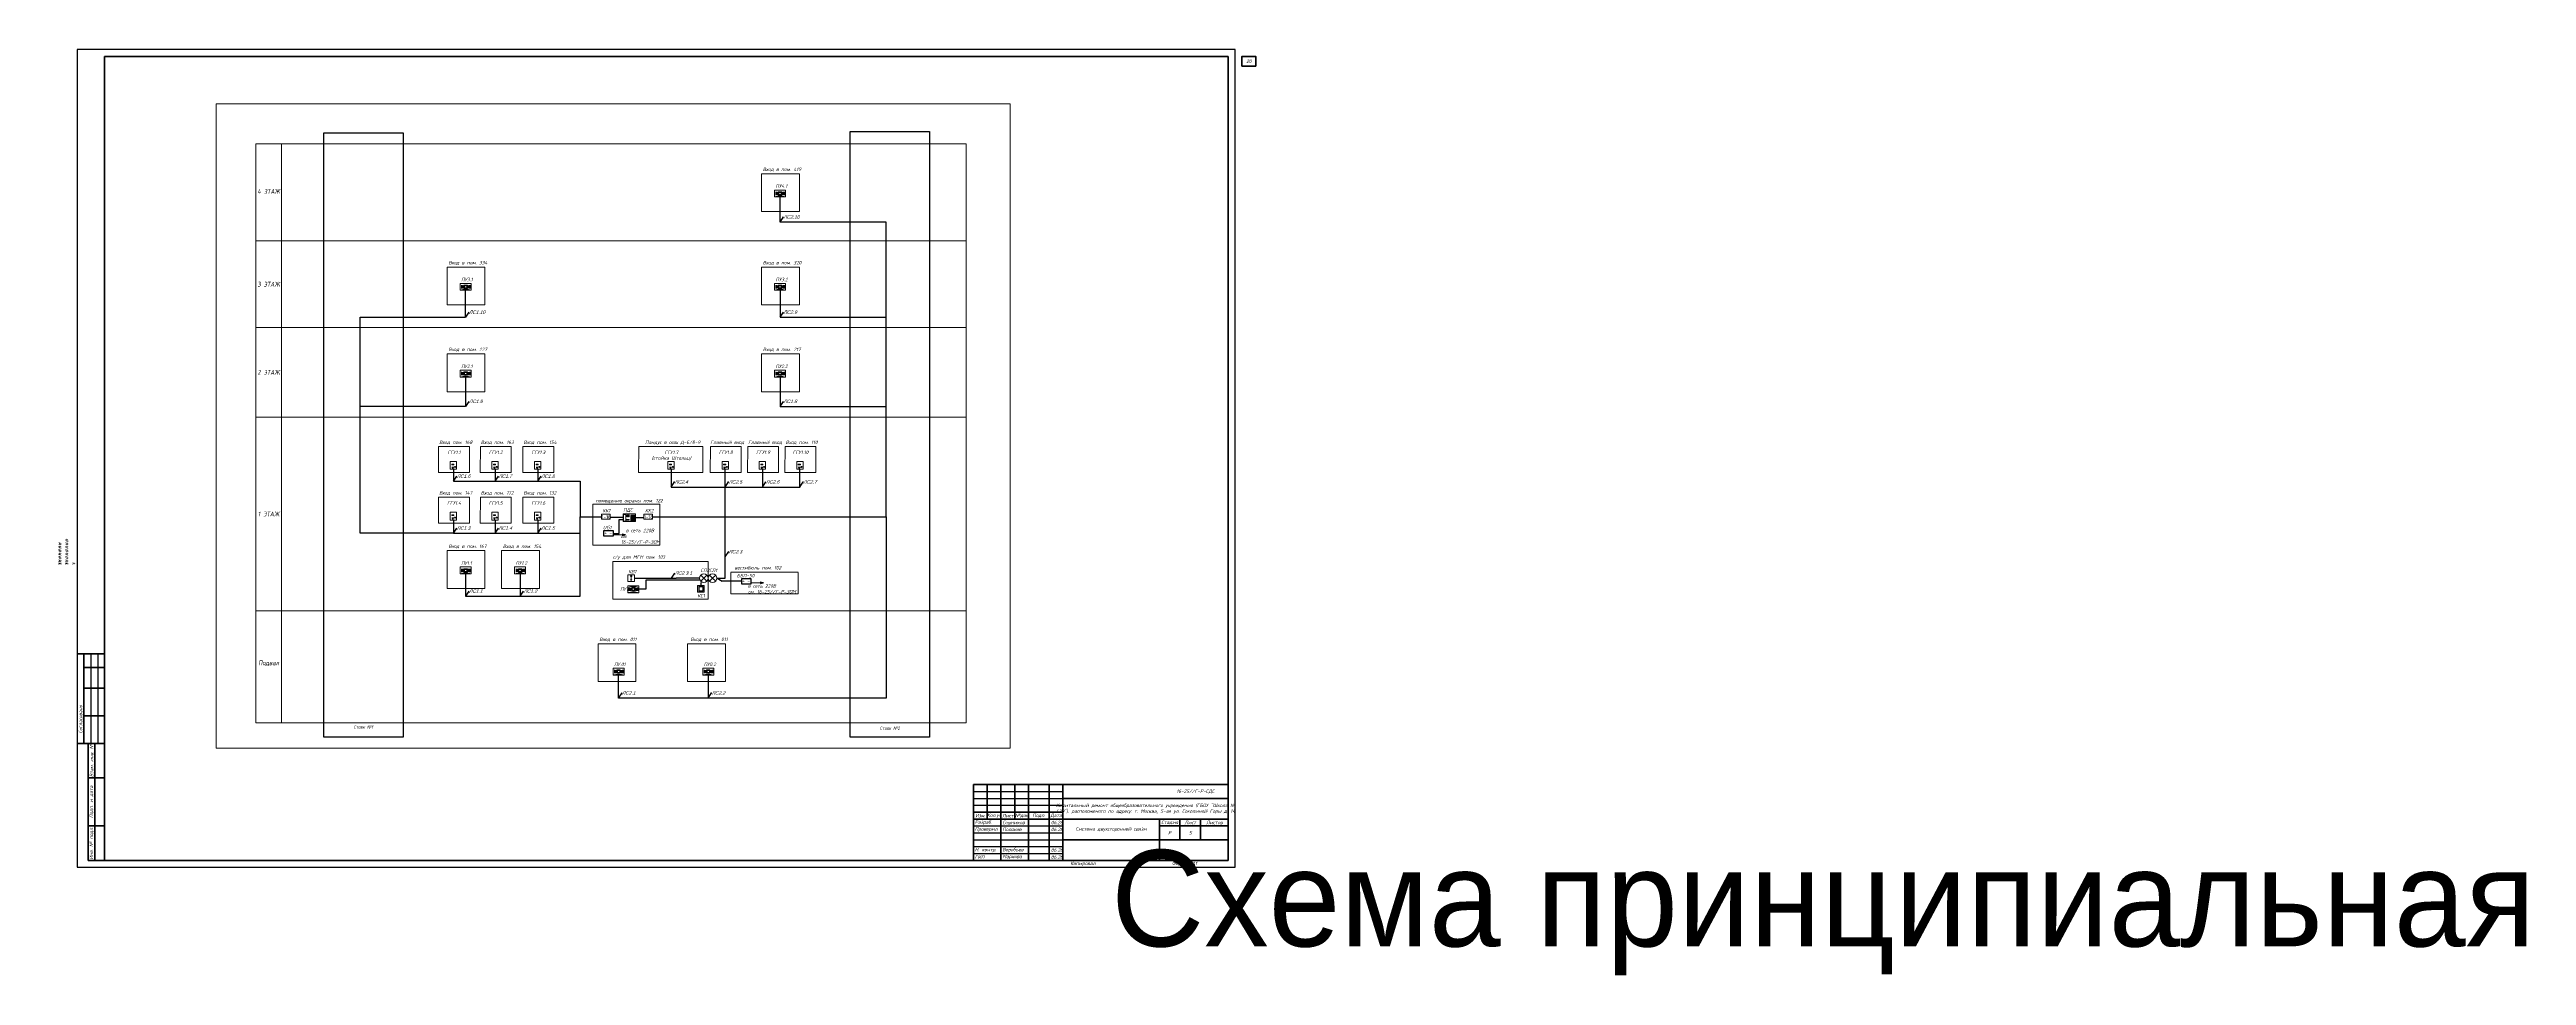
# Paper-space layout '6 Схема структурная' of a CAD drawing. Extents: x -20 to 1779, y -79 to 594.
# The model-space entities are those that its viewports show. They can reach past a viewport. Long polylines and large blocks are cut down to what shows.
import ezdxf
from ezdxf import colors
from ezdxf.entities.mleader import LeaderData, LeaderLine
from ezdxf.enums import TextEntityAlignment as Align
from ezdxf.math import Vec2, Vec3

# ---------------------------------------------------------------- set-up
doc = ezdxf.new("R2018")
doc.units = 0
doc.header["$LTSCALE"] = 100
doc.layers.get('Defpoints').update_dxf_attribs({"color": 42})
doc.layers.add('1', color=7, linetype='Continuous')
for name, color, linetype, lineweight in [('RC-Линии_связи-Интерфейсные_EthernetPoE', 1, 'Continuous', 30), ('АР_Отметки', 250, 'Continuous', 15), ('ОБОРУДОВАНИЕ', 253, 'Continuous', 5), ('СДИ-Кабель-абонентский', 3, 'Continuous', 40), ('СОУЭ', 3, 'Continuous', 30), ('СС_Схема', 7, 'Continuous', 30), ('телевидение', 92, 'Continuous', 20), ('шлейфы АПС', 1, 'Continuous', 30), ('шлейфы оповещения', 5, 'Continuous', 30)]:
    doc.layers.add(name, color=color, linetype=linetype, lineweight=lineweight)
for name, color, linetype, lineweight, true_color in [('Абонентское устройство GC-2001P1', 7, 'Continuous', 9, 0x800000), ('Пульт GC-1006DG', 3, 'Continuous', 25, 0x00ff00), ('Сигнальная лампа MP-0611W2', 7, 'Continuous', 13, 0x800000)]:
    doc.layers.add(name, color=color, linetype=linetype, lineweight=lineweight, true_color=true_color)
doc.styles.add('ISOCPEUR', font='isocpeui.ttf', dxfattribs={"height": 250})
doc.styles.add('OlympDesign', font='isocpeur.ttf', dxfattribs={"width": 0.8, "oblique": 10, "height": 250})
doc.styles.get("Standard").update_dxf_attribs({"font": 'arial.ttf'})

# ---------------------------------------------------------------- blocks, each defined once
blk = doc.blocks.new('*U1135')
at = {"linetype": 'Continuous', "lineweight": 25}
for p, q in [((841, 594), (0, 594)), ((0, 594), (0, 0)), ((841, 0), (841, 594)), ((10, 155), (10, 90)), ((15, 155), (15, 90)), ((651, 55), (716, 55)), ((651, 50), (716, 50)), ((651, 45), (716, 45)), ((651, 30), (716, 30)), ((651, 25), (716, 25)), ((651, 20), (716, 20)), ((0, 0), (841, 0)), ((651, 15), (716, 15)), ((651, 10), (716, 10))]:
    blk.add_line(p, q, dxfattribs=at)
at = {"linetype": 'Continuous', "lineweight": 60}
for p, q in [((836, 589), (20, 589)), ((20, 589), (20, 5)), ((836, 5), (836, 589)), ((20, 155), (0, 155)), ((5, 155), (5, 90)), ((20, 145), (5, 145)), ((20, 130), (5, 130)), ((20, 110), (5, 110)), ((20, 90), (0, 90)), ((8, 90), (8, 5)), ((13, 90), (13, 5)), ((8, 65), (20, 65)), ((651, 60), (836, 60)), ((651, 5), (651, 60)), ((661, 60), (661, 35)), ((671, 60), (671, 5)), ((681, 60), (681, 35)), ((691, 60), (691, 5)), ((706, 60), (706, 5)), ((716, 5), (716, 60)), ((836, 5), (836, 60)), ((651, 40), (716, 40)), ((716, 50), (836, 50)), ((8, 30), (20, 30)), ((651, 35), (836, 35)), ((716, 20), (836, 20)), ((786, 35), (786, 5)), ((786, 30), (836, 30)), ((801, 35), (801, 20)), ((816, 35), (816, 20)), ((8, 5), (20, 5)), ((20, 5), (836, 5))]:
    blk.add_line(p, q, dxfattribs=at)
at = {"linetype": 'Continuous', "lineweight": 40}
blk.add_line((786, 5), (786, 35), dxfattribs=at)
at = {"lineweight": 60}
blk.add_lwpolyline([(846, 582), (856, 582), (856, 589), (846, 589)], close=True, dxfattribs=at)
at = {"linetype": 'Continuous', "rotation": 90, "style": 'ISOCPEUR'}
for s, insert, char_height, width, attachment_point in [('########################', (-12.5, 176), 2.5, 19, 4), ('#####', (-12.5, 215), 2.5, 10, 5), ('#########################', (-7.5, 176), 2.5, 19, 4), ('#####', (-7.5, 215), 2.5, 10, 5), ('#####', (-2.5, 215), 2.5, 10, 5), ('Согласовано', (-17.5, 172.5), 3, 35, 5), ('Гл. спец ВК', (-12.5, 156), 2.5, 19, 4), ('Гл. спец ЭОМ', (-7.5, 156), 2.5, 19, 4), ('########################', (-2.5, 111), 2.5, 19, 4), ('#####', (-12.5, 150), 2.5, 10, 5), ('######################', (-7.5, 111), 2.5, 19, 4), ('#####', (-7.5, 150), 2.5, 10, 5), ('#####', (-2.5, 150), 2.5, 10, 5), ('######', (-12.5, 111), 2.5, 19, 4), ('Гл. спец ОВ', (-2.5, 91), 2.5, 19, 4), ('Согласовано', (2.5, 107.5), 2.5, 35, 5), ('ГАП', (-12.5, 91), 2.5, 19, 4), ('Гл. констр. ', (-7.5, 91), 2.5, 19, 4), ('Взам. инв. №', (10.5, 77.5), 2.5, 25, 5), ('Подп. и дата', (10.5, 47.5), 2.5, 35, 5), ('Инв. № подл.', (10.5, 17.5), 2.5, 25, 5)]:
    blk.add_mtext(s, dxfattribs=dict(at, insert=insert, char_height=char_height, width=width, attachment_point=attachment_point))
at = {"linetype": 'Continuous', "char_height": 2.5, "style": 'ISOCPEUR'}
for s, insert, width, attachment_point in [('16-25//Г-Р-СДС', (826, 55), 110, 6), ('Капитальный ремонт общеобразовательного учреждения (ГБОУ "Школа № 429"). расположеного по адресу: г. Москва, 5-ая ул. Соколиной Горы д. 14', (776, 42.5), 120, 5), ('Разраб.', (652, 32.5), 19, 4), ('Проверил', (652, 27.5), 19, 4), ('Сошников', (672, 32.5), 19, 4), ('Поляков', (672, 27.5), 19, 4), ('06.26', (707.3, 32.5), 10, 4), ('06.26', (707.3, 27.5), 10, 4), ('Р', (793.5, 25), 15, 5), ('Н. контр.', (652, 12.5), 19, 4), ('ГИП', (652, 7.5), 19, 4), ('Воробьев', (672, 12.5), 19, 4), ('Маркова', (672, 7.5), 19, 4), ('06.26', (707.3, 12.5), 10, 4), ('06.26', (707.3, 7.4), 10, 4), ('Копировал', (730.5, 2.5), 25, 5), ('Формат', (801.5, 2.5), 16, 5)]:
    blk.add_mtext(s, dxfattribs=dict(at, insert=insert, width=width, attachment_point=attachment_point))
at = {"char_height": 2.5, "attachment_point": 5, "style": 'ISOCPEUR'}
for s, insert, width in [('Изм.', (656, 37.5), 10), ('Кол.уч', (666, 37.5), 10), ('Лист', (676, 37.5), 10), ('№док', (686, 37.5), 10), ('Подп.', (698.5, 37.5), 15), ('Дата', (711, 37.5), 10), ('Стадия', (793.5, 32.5), 15), ('Лист', (808.5, 32.5), 15), ('Листов', (826, 32.5), 20)]:
    blk.add_mtext(s, dxfattribs=dict(at, insert=insert, width=width))
at = {"linetype": 'Continuous', "insert": (751, 27.5), "char_height": 2.5, "width": 70, "attachment_point": 5, "line_spacing_factor": 0.8, "style": 'ISOCPEUR'}
blk.add_mtext('Система двухсторонней связи', dxfattribs=at)
at = {"style": 'ISOCPEUR'}
for tag, p in [('Сквозная_нумерация', (851, 585.5)), ('Форма3_номер_листа', (808.5, 25)), ('Форма3_количество_листов', (826, 25))]:
    blk.add_attdef(tag, text='', height=2.5, dxfattribs=at).set_placement(p, align=Align.MIDDLE_CENTER)
blk.add_attdef('Форма3_дополнительный_шифр', text='', height=2.5, dxfattribs=at).set_placement((826, 55), align=Align.MIDDLE_LEFT)
at = {"lineweight": 30, "flags": 104}
blk.add_attdef('Форма3_наименование_чертежа', text='', height=2.5, dxfattribs=at).set_placement((751, 12.5), align=Align.MIDDLE_CENTER)
at = {"style": 'ISOCPEUR', "flags": 8}
blk.add_attdef('Формат', (809.5, 1.5), '', height=2.5, dxfattribs=at)
blk.add_wipeout([(-20, 220), (-0.5, 220), (-0.5, 90), (-20, 90)])
blk = doc.blocks.new('_DotSmall')
at = {"color": 0, "linetype": 'ByBlock', "const_width": 0.5}
blk.add_lwpolyline([(-0.0625, 0, 1), (0.0625, 0, 1)], format="xyb", close=True, dxfattribs=at)

msp = doc.modelspace()

# ---------------------------------------------------------------- hatches: boundary and pattern name
at = {"layer": 'Пульт GC-1006DG', "lineweight": 15, "true_color": 0xff00ff}
h = msp.add_hatch(color=6, dxfattribs=at)
edge = h.paths.add_edge_path(flags=0)
edge.add_arc((49849.1, -125298.2), 3.66, 0, 360)
edge = h.paths.add_edge_path(flags=0)
edge.add_arc((49863.7, -125298.2), 3.66, 0, 360)
edge = h.paths.add_edge_path(flags=0)
edge.add_arc((49761.2, -125298.2), 3.66, 0, 360)
edge = h.paths.add_edge_path(flags=0)
edge.add_arc((49775.8, -125298.2), 3.66, 0, 360)
edge = h.paths.add_edge_path(flags=0)
edge.add_arc((49790.5, -125298.2), 3.66, 0, 360)
edge = h.paths.add_edge_path(flags=0)
edge.add_arc((49805.1, -125298.2), 3.66, 0, 360)
edge = h.paths.add_edge_path(flags=0)
edge.add_arc((49717.2, -125312.8), 3.66, 0, 360)
edge = h.paths.add_edge_path(flags=0)
edge.add_arc((49717.2, -125298.2), 3.66, 0, 360)
edge = h.paths.add_edge_path(flags=0)
edge.add_arc((49731.9, -125298.2), 3.66, 0, 360)
edge = h.paths.add_edge_path(flags=0)
edge.add_arc((49746.5, -125298.2), 3.66, 0, 360)
edge = h.paths.add_edge_path(flags=0)
edge.add_arc((49717.2, -125371.4), 3.66, 0, 360)
edge = h.paths.add_edge_path(flags=0)
edge.add_arc((49717.2, -125356.8), 3.66, 0, 360)
edge = h.paths.add_edge_path(flags=0)
edge.add_arc((49717.2, -125342.1), 3.66, 0, 360)
edge = h.paths.add_edge_path(flags=0)
edge.add_arc((49717.2, -125327.5), 3.66, 0, 360)
edge = h.paths.add_edge_path(flags=0)
edge.add_arc((49746.5, -125400.7), 3.66, 0, 360)
edge = h.paths.add_edge_path(flags=0)
edge.add_arc((49731.9, -125400.7), 3.66, 0, 360)
edge = h.paths.add_edge_path(flags=0)
edge.add_arc((49717.2, -125400.7), 3.66, 0, 360)
edge = h.paths.add_edge_path(flags=0)
edge.add_arc((49717.2, -125386.1), 3.66, 0, 360)
edge = h.paths.add_edge_path(flags=0)
edge.add_arc((49805.1, -125400.7), 3.66, 0, 360)
edge = h.paths.add_edge_path(flags=0)
edge.add_arc((49790.5, -125400.7), 3.66, 0, 360)
edge = h.paths.add_edge_path(flags=0)
edge.add_arc((49775.8, -125400.7), 3.66, 0, 360)
edge = h.paths.add_edge_path(flags=0)
edge.add_arc((49761.2, -125400.7), 3.66, 0, 360)
edge = h.paths.add_edge_path(flags=0)
edge.add_arc((49863.7, -125400.7), 3.66, 0, 360)
edge = h.paths.add_edge_path(flags=0)
edge.add_arc((49849.1, -125400.7), 3.66, 0, 360)
edge = h.paths.add_edge_path(flags=0)
edge.add_arc((49863.7, -125312.8), 3.66, 0, 360)
edge = h.paths.add_edge_path(flags=0)
edge.add_arc((49834.4, -125400.7), 3.66, 0, 360)
edge = h.paths.add_edge_path(flags=0)
edge.add_arc((49878.4, -125312.8), 3.66, 0, 360)
edge = h.paths.add_edge_path(flags=0)
edge.add_arc((49819.8, -125400.7), 3.66, 0, 360)
edge = h.paths.add_edge_path(flags=0)
edge.add_arc((49878.4, -125327.5), 3.66, 0, 360)
edge = h.paths.add_edge_path(flags=0)
edge.add_arc((49878.4, -125342.1), 3.66, 0, 360)
edge = h.paths.add_edge_path(flags=0)
edge.add_arc((49805.1, -125312.8), 3.66, 0, 360)
edge = h.paths.add_edge_path(flags=0)
edge.add_arc((49819.8, -125312.8), 3.66, 0, 360)
edge = h.paths.add_edge_path(flags=0)
edge.add_arc((49834.4, -125312.8), 3.66, 0, 360)
edge = h.paths.add_edge_path(flags=0)
edge.add_arc((49849.1, -125312.8), 3.66, 0, 360)
edge = h.paths.add_edge_path(flags=0)
edge.add_arc((49746.5, -125312.8), 3.66, 0, 360)
edge = h.paths.add_edge_path(flags=0)
edge.add_arc((49761.2, -125312.8), 3.66, 0, 360)
edge = h.paths.add_edge_path(flags=0)
edge.add_arc((49775.8, -125312.8), 3.66, 0, 360)
edge = h.paths.add_edge_path(flags=0)
edge.add_arc((49790.5, -125312.8), 3.66, 0, 360)
edge = h.paths.add_edge_path(flags=0)
edge.add_arc((49731.9, -125356.8), 3.66, 0, 360)
edge = h.paths.add_edge_path(flags=0)
edge.add_arc((49731.9, -125342.1), 3.66, 0, 360)
edge = h.paths.add_edge_path(flags=0)
edge.add_arc((49731.9, -125327.5), 3.66, 0, 360)
edge = h.paths.add_edge_path(flags=0)
edge.add_arc((49731.9, -125312.8), 3.66, 0, 360)
edge = h.paths.add_edge_path(flags=0)
edge.add_arc((49761.2, -125386.1), 3.66, 0, 360)
edge = h.paths.add_edge_path(flags=0)
edge.add_arc((49746.5, -125386.1), 3.66, 0, 360)
edge = h.paths.add_edge_path(flags=0)
edge.add_arc((49731.9, -125386.1), 3.66, 0, 360)
edge = h.paths.add_edge_path(flags=0)
edge.add_arc((49731.9, -125371.4), 3.66, 0, 360)
edge = h.paths.add_edge_path(flags=0)
edge.add_arc((49819.8, -125386.1), 3.66, 0, 360)
edge = h.paths.add_edge_path(flags=0)
edge.add_arc((49805.1, -125386.1), 3.66, 0, 360)
edge = h.paths.add_edge_path(flags=0)
edge.add_arc((49790.5, -125386.1), 3.66, 0, 360)
edge = h.paths.add_edge_path(flags=0)
edge.add_arc((49775.8, -125386.1), 3.66, 0, 360)
edge = h.paths.add_edge_path(flags=0)
edge.add_arc((49878.4, -125386.1), 3.66, 0, 360)
edge = h.paths.add_edge_path(flags=0)
edge.add_arc((49863.7, -125386.1), 3.66, 0, 360)
edge = h.paths.add_edge_path(flags=0)
edge.add_arc((49849.1, -125386.1), 3.66, 0, 360)
edge = h.paths.add_edge_path(flags=0)
edge.add_arc((49834.4, -125386.1), 3.66, 0, 360)
edge = h.paths.add_edge_path(flags=0)
edge.add_arc((49893, -125342.1), 3.66, 0, 360)
edge = h.paths.add_edge_path(flags=0)
edge.add_arc((49893, -125356.8), 3.66, 0, 360)
edge = h.paths.add_edge_path(flags=0)
edge.add_arc((49893, -125371.4), 3.66, 0, 360)
edge = h.paths.add_edge_path(flags=0)
edge.add_arc((49893, -125386.1), 3.66, 0, 360)
edge = h.paths.add_edge_path(flags=0)
edge.add_arc((49834.4, -125327.5), 3.66, 0, 360)
edge = h.paths.add_edge_path(flags=0)
edge.add_arc((49849.1, -125327.5), 3.66, 0, 360)
edge = h.paths.add_edge_path(flags=0)
edge.add_arc((49863.7, -125327.5), 3.66, 0, 360)
edge = h.paths.add_edge_path(flags=0)
edge.add_arc((49863.7, -125342.1), 3.66, 0, 360)
edge = h.paths.add_edge_path(flags=0)
edge.add_arc((49775.8, -125327.5), 3.66, 0, 360)
edge = h.paths.add_edge_path(flags=0)
edge.add_arc((49790.5, -125327.5), 3.66, 0, 360)
edge = h.paths.add_edge_path(flags=0)
edge.add_arc((49805.1, -125327.5), 3.66, 0, 360)
edge = h.paths.add_edge_path(flags=0)
edge.add_arc((49819.8, -125327.5), 3.66, 0, 360)
edge = h.paths.add_edge_path(flags=0)
edge.add_arc((49746.5, -125342.1), 3.66, 0, 360)
edge = h.paths.add_edge_path(flags=0)
edge.add_arc((49746.5, -125327.5), 3.66, 0, 360)
edge = h.paths.add_edge_path(flags=0)
edge.add_arc((49761.2, -125327.5), 3.66, 0, 360)
edge = h.paths.add_edge_path(flags=0)
edge.add_arc((49775.8, -125371.4), 3.66, 0, 360)
edge = h.paths.add_edge_path(flags=0)
edge.add_arc((49761.2, -125371.4), 3.66, 0, 360)
edge = h.paths.add_edge_path(flags=0)
edge.add_arc((49746.5, -125371.4), 3.66, 0, 360)
edge = h.paths.add_edge_path(flags=0)
edge.add_arc((49746.5, -125356.8), 3.66, 0, 360)
edge = h.paths.add_edge_path(flags=0)
edge.add_arc((49819.8, -125371.4), 3.66, 0, 360)
edge = h.paths.add_edge_path(flags=0)
edge.add_arc((49805.1, -125371.4), 3.66, 0, 360)
edge = h.paths.add_edge_path(flags=0)
edge.add_arc((49790.5, -125371.4), 3.66, 0, 360)
edge = h.paths.add_edge_path(flags=0)
edge.add_arc((49834.4, -125371.4), 3.66, 0, 360)
edge = h.paths.add_edge_path(flags=0)
edge.add_arc((49878.4, -125356.8), 3.66, 0, 360)
edge = h.paths.add_edge_path(flags=0)
edge.add_arc((49878.4, -125371.4), 3.66, 0, 360)
edge = h.paths.add_edge_path(flags=0)
edge.add_arc((49863.7, -125371.4), 3.66, 0, 360)
edge = h.paths.add_edge_path(flags=0)
edge.add_arc((49849.1, -125371.4), 3.66, 0, 360)
edge = h.paths.add_edge_path(flags=0)
edge.add_arc((49907.7, -125386.1), 3.66, 0, 360)
edge = h.paths.add_edge_path(flags=0)
edge.add_arc((49907.7, -125400.7), 3.66, 0, 360)
edge = h.paths.add_edge_path(flags=0)
edge.add_arc((49893, -125400.7), 3.66, 0, 360)
edge = h.paths.add_edge_path(flags=0)
edge.add_arc((49878.4, -125400.7), 3.66, 0, 360)
edge = h.paths.add_edge_path(flags=0)
edge.add_arc((49907.7, -125327.5), 3.66, 0, 360)
edge = h.paths.add_edge_path(flags=0)
edge.add_arc((49907.7, -125342.1), 3.66, 0, 360)
edge = h.paths.add_edge_path(flags=0)
edge.add_arc((49907.7, -125356.8), 3.66, 0, 360)
edge = h.paths.add_edge_path(flags=0)
edge.add_arc((49907.7, -125371.4), 3.66, 0, 360)
edge = h.paths.add_edge_path(flags=0)
edge.add_arc((49893, -125283.6), 3.66, 0, 360)
edge = h.paths.add_edge_path(flags=0)
edge.add_arc((49907.7, -125283.6), 3.66, 0, 360)
edge = h.paths.add_edge_path(flags=0)
edge.add_arc((49907.7, -125298.2), 3.66, 0, 360)
edge = h.paths.add_edge_path(flags=0)
edge.add_arc((49907.7, -125312.8), 3.66, 0, 360)
edge = h.paths.add_edge_path(flags=0)
edge.add_arc((49834.4, -125283.6), 3.66, 0, 360)
edge = h.paths.add_edge_path(flags=0)
edge.add_arc((49819.8, -125342.1), 3.66, 0, 360)
edge = h.paths.add_edge_path(flags=0)
edge.add_arc((49849.1, -125283.6), 3.66, 0, 360)
edge = h.paths.add_edge_path(flags=0)
edge.add_arc((49863.7, -125283.6), 3.66, 0, 360)
edge = h.paths.add_edge_path(flags=0)
edge.add_arc((49834.4, -125342.1), 3.66, 0, 360)
edge = h.paths.add_edge_path(flags=0)
edge.add_arc((49878.4, -125283.6), 3.66, 0, 360)
edge = h.paths.add_edge_path(flags=0)
edge.add_arc((49849.1, -125342.1), 3.66, 0, 360)
edge = h.paths.add_edge_path(flags=0)
edge.add_arc((49775.8, -125283.6), 3.66, 0, 360)
edge = h.paths.add_edge_path(flags=0)
edge.add_arc((49761.2, -125342.1), 3.66, 0, 360)
edge = h.paths.add_edge_path(flags=0)
edge.add_arc((49790.5, -125283.6), 3.66, 0, 360)
edge = h.paths.add_edge_path(flags=0)
edge.add_arc((49775.8, -125342.1), 3.66, 0, 360)
edge = h.paths.add_edge_path(flags=0)
edge.add_arc((49805.1, -125283.6), 3.66, 0, 360)
edge = h.paths.add_edge_path(flags=0)
edge.add_arc((49790.5, -125342.1), 3.66, 0, 360)
edge = h.paths.add_edge_path(flags=0)
edge.add_arc((49819.8, -125283.6), 3.66, 0, 360)
edge = h.paths.add_edge_path(flags=0)
edge.add_arc((49805.1, -125342.1), 3.66, 0, 360)
edge = h.paths.add_edge_path(flags=0)
edge.add_arc((49805.1, -125356.8), 3.66, 0, 360)
edge = h.paths.add_edge_path(flags=0)
edge.add_arc((49731.9, -125283.6), 3.66, 0, 360)
edge = h.paths.add_edge_path(flags=0)
edge.add_arc((49790.5, -125356.8), 3.66, 0, 360)
edge = h.paths.add_edge_path(flags=0)
edge.add_arc((49746.5, -125283.6), 3.66, 0, 360)
edge = h.paths.add_edge_path(flags=0)
edge.add_arc((49775.8, -125356.8), 3.66, 0, 360)
edge = h.paths.add_edge_path(flags=0)
edge.add_arc((49761.2, -125283.6), 3.66, 0, 360)
edge = h.paths.add_edge_path(flags=0)
edge.add_arc((49761.2, -125356.8), 3.66, 0, 360)
edge = h.paths.add_edge_path(flags=0)
edge.add_arc((49863.7, -125356.8), 3.66, 0, 360)
edge = h.paths.add_edge_path(flags=0)
edge.add_arc((49849.1, -125356.8), 3.66, 0, 360)
edge = h.paths.add_edge_path(flags=0)
edge.add_arc((49834.4, -125356.8), 3.66, 0, 360)
edge = h.paths.add_edge_path(flags=0)
edge.add_arc((49819.8, -125356.8), 3.66, 0, 360)
edge = h.paths.add_edge_path(flags=0)
edge.add_arc((49717.2, -125283.6), 3.66, 0, 360)
edge = h.paths.add_edge_path(flags=0)
edge.add_arc((49878.4, -125298.2), 3.66, 0, 360)
edge = h.paths.add_edge_path(flags=0)
edge.add_arc((49893, -125298.2), 3.66, 0, 360)
edge = h.paths.add_edge_path(flags=0)
edge.add_arc((49893, -125312.8), 3.66, 0, 360)
edge = h.paths.add_edge_path(flags=0)
edge.add_arc((49893, -125327.5), 3.66, 0, 360)
edge = h.paths.add_edge_path(flags=0)
edge.add_arc((49819.8, -125298.2), 3.66, 0, 360)
edge = h.paths.add_edge_path(flags=0)
edge.add_arc((49834.4, -125298.2), 3.66, 0, 360)

# ---------------------------------------------------------------- linework, layer by layer
at = {"color": 6, "lineweight": 0, "true_color": 0xff00ff}
for p, q in [((60566.1, -101875.7), (60566.1, -101803.7)), ((60566.1, -101894.3), (60566.1, -101875.7)), ((60566.1, -101976.3), (60566.1, -101894.3)), ((60566.1, -102042.2), (60566.1, -101976.3)), ((60574.8, -101924.1), (60575, -101924)), ((60578.6, -101806.1), (60578.6, -101888.1)), ((60578.6, -101888.1), (60578.6, -101952.7)), ((60578.6, -101952.4), (60578.6, -102026)), ((60578.6, -102026), (60578.6, -102039.7)), ((60591, -101888.1), (60591, -101808.6)), ((60591, -101968.9), (60591, -101888.1)), ((60591, -102037.2), (60591, -101968.9)), ((60603.4, -101811.1), (60603.4, -101886.9)), ((60603.4, -101886.7), (60603.4, -101957.7)), ((60603.4, -101957.7), (60603.4, -102034.7)), ((60615.8, -101895.6), (60615.8, -101813.6)), ((60615.8, -101952.7), (60615.8, -101895.6)), ((60615.8, -102032.2), (60615.8, -101952.7)), ((60620.8, -101941.5), (60620.8, -101941.5)), ((60628.2, -101816.1), (60628.2, -101895.6)), ((60628.2, -101895.4), (60628.2, -101976.3)), ((60628.2, -101976.3), (60628.2, -102023.5)), ((60628.2, -102023.5), (60628.2, -102029.7)), ((60640.7, -101873.2), (60640.7, -101818.6)), ((60640.7, -101945.3), (60640.7, -101873.2)), ((60640.7, -102027.2), (60640.7, -101945.3)), ((60653.1, -101821.1), (60653.1, -101883.2)), ((60653.1, -101883.2), (60653.1, -101957.7)), ((60653.1, -101957.7), (60653.1, -102024.8)), ((60665.5, -101879.4), (60665.5, -101823.5)), ((60665.5, -101951.5), (60665.5, -101879.4)), ((60665.5, -102022.3), (60665.5, -101951.5)), ((60677.9, -101826), (60677.9, -101870.7)), ((60677.9, -101870.7), (60677.9, -101967.6)), ((60677.9, -101967.6), (60677.9, -102019.8)), ((61050.6, -101826.2), (61050.6, -101909.4)), ((61050.6, -101909.4), (61050.6, -101972.8)), ((61050.6, -101972.8), (61050.6, -101993.9)), ((61050.6, -101993.9), (61050.6, -102020)), ((61063, -101879.6), (61063, -101823.7)), ((61063, -101942.9), (61063, -101879.6)), ((61063, -102022.4), (61063, -101942.9)), ((61075.4, -101821.2), (61075.4, -101885.8)), ((61075.4, -101885.8), (61075.4, -101904.4)), ((61075.4, -101904.4), (61075.4, -101983.9)), ((61075.4, -101983.9), (61075.4, -102024.9)), ((61087.8, -101865.9), (61087.8, -101818.7)), ((61087.8, -101947.9), (61087.8, -101865.9)), ((61087.8, -102027.4), (61087.8, -101947.9)), ((61100.3, -101816.2), (61100.3, -101889.5)), ((61100.3, -101889.5), (61100.3, -101970.3)), ((61100.3, -101970.3), (61100.3, -102029.9)), ((61112.7, -101867.2), (61112.7, -101813.8)), ((61112.7, -101949.2), (61112.7, -101867.2)), ((61112.7, -102032.4), (61112.7, -101949.2)), ((61125.1, -101811.3), (61125.1, -101889.5)), ((61125.1, -101889.5), (61125.1, -101971.5)), ((61125.1, -101971.5), (61125.1, -102034.9)), ((61137.5, -101872.1), (61137.5, -101808.8)), ((61137.5, -101954.1), (61137.5, -101872.1)), ((61137.5, -102037.3), (61137.5, -101954.1)), ((61149.9, -101806.3), (61149.9, -101882.1)), ((61149.9, -101882.1), (61149.9, -101962.8)), ((61149.9, -101962.8), (61149.9, -102039.8)), ((61162.4, -101823.7), (61162.4, -101803.8)), ((61162.4, -101898.2), (61162.4, -101823.7)), ((61162.4, -101916.9), (61162.4, -101898.2)), ((61162.4, -101962.8), (61162.4, -101916.9)), ((61162.4, -102042.3), (61162.4, -101962.8)), ((61174.8, -101801.3), (61174.8, -101861)), ((61174.8, -101860.9), (61174.8, -101942.9)), ((61174.8, -101942.9), (61174.8, -102020)), ((61174.8, -102020), (61174.8, -102044.8)), ((61187.2, -101811.3), (61187.2, -101798.9)), ((61187.2, -101873.4), (61187.2, -101811.3)), ((61187.2, -101913.1), (61187.2, -101873.4)), ((61187.2, -101979), (61187.2, -101913.1)), ((61187.2, -102047.3), (61187.2, -101979)), ((37734.5, -108658), (37734.5, -108585.9)), ((37734.5, -108676.6), (37734.5, -108658)), ((37734.5, -108758.6), (37734.5, -108676.6)), ((37734.5, -108824.4), (37734.5, -108758.6)), ((37743.2, -108706.4), (37743.3, -108706.2)), ((37746.9, -108588.4), (37746.9, -108670.4)), ((37746.9, -108670.4), (37746.9, -108735)), ((37746.9, -108734.7), (37746.9, -108808.3)), ((37746.9, -108808.3), (37746.9, -108821.9)), ((37759.3, -108670.4), (37759.3, -108590.9)), ((37759.3, -108751.1), (37759.3, -108670.4)), ((37759.3, -108819.5), (37759.3, -108751.1)), ((37771.7, -108593.4), (37771.7, -108669.2)), ((37771.7, -108669), (37771.7, -108740)), ((37771.7, -108740), (37771.7, -108817)), ((37784.2, -108677.9), (37784.2, -108595.9)), ((37784.2, -108735), (37784.2, -108677.9)), ((37784.2, -108814.5), (37784.2, -108735)), ((37789.1, -108723.8), (37789.1, -108723.8)), ((37796.6, -108598.4), (37796.6, -108677.9)), ((37796.6, -108677.7), (37796.6, -108758.6)), ((37796.6, -108758.6), (37796.6, -108805.8)), ((37796.6, -108805.8), (37796.6, -108812)), ((37809, -108655.5), (37809, -108600.8)), ((37809, -108727.5), (37809, -108655.5)), ((37809, -108809.5), (37809, -108727.5)), ((37821.4, -108603.3), (37821.4, -108665.4)), ((37821.4, -108665.4), (37821.4, -108740)), ((37821.4, -108740), (37821.4, -108807)), ((37833.8, -108661.7), (37833.8, -108605.8)), ((37833.8, -108733.8), (37833.8, -108661.7)), ((37833.8, -108804.6), (37833.8, -108733.8)), ((37846.3, -108608.3), (37846.3, -108653)), ((37846.3, -108653), (37846.3, -108749.9)), ((37846.3, -108749.9), (37846.3, -108802.1)), ((38218.9, -108608.5), (38218.9, -108691.7)), ((38218.9, -108691.7), (38218.9, -108755)), ((38218.9, -108755), (38218.9, -108776.1)), ((38218.9, -108776.1), (38218.9, -108802.2)), ((38231.3, -108661.9), (38231.3, -108606)), ((38231.3, -108725.2), (38231.3, -108661.9)), ((38231.3, -108804.7), (38231.3, -108725.2)), ((38243.7, -108603.5), (38243.7, -108668.1)), ((38243.7, -108668.1), (38243.7, -108686.7)), ((38243.7, -108686.7), (38243.7, -108766.2)), ((38243.7, -108766.2), (38243.7, -108807.2)), ((38256.2, -108648.2), (38256.2, -108601)), ((38256.2, -108730.2), (38256.2, -108648.2)), ((38256.2, -108809.7), (38256.2, -108730.2)), ((38268.6, -108598.5), (38268.6, -108671.8)), ((38268.6, -108671.8), (38268.6, -108752.5)), ((38268.6, -108752.5), (38268.6, -108812.2)), ((38281, -108649.4), (38281, -108596)), ((38281, -108731.4), (38281, -108649.4)), ((38281, -108814.7), (38281, -108731.4)), ((38293.4, -108593.5), (38293.4, -108671.8)), ((38293.4, -108671.8), (38293.4, -108753.8)), ((38293.4, -108753.8), (38293.4, -108817.1)), ((38305.9, -108654.4), (38305.9, -108591.1)), ((38305.9, -108736.4), (38305.9, -108654.4)), ((38305.9, -108819.6), (38305.9, -108736.4)), ((38318.3, -108588.6), (38318.3, -108664.4)), ((38318.3, -108664.4), (38318.3, -108745.1)), ((38318.3, -108745.1), (38318.3, -108822.1)), ((38330.7, -108606), (38330.7, -108586.1)), ((38330.7, -108680.5), (38330.7, -108606)), ((38330.7, -108699.1), (38330.7, -108680.5)), ((38330.7, -108745.1), (38330.7, -108699.1)), ((38330.7, -108824.6), (38330.7, -108745.1)), ((38343.1, -108583.6), (38343.1, -108643.2)), ((38343.1, -108643.1), (38343.1, -108725.2)), ((38343.1, -108725.2), (38343.1, -108802.2)), ((38343.1, -108802.2), (38343.1, -108827.1)), ((38355.5, -108593.5), (38355.5, -108581.1)), ((38355.5, -108655.7), (38355.5, -108593.5)), ((38355.5, -108695.4), (38355.5, -108655.7)), ((38355.5, -108761.2), (38355.5, -108695.4)), ((38355.5, -108829.6), (38355.5, -108761.2)), ((60566.1, -108658), (60566.1, -108585.9)), ((60566.1, -108676.6), (60566.1, -108658)), ((60566.1, -108758.6), (60566.1, -108676.6)), ((60566.1, -108824.4), (60566.1, -108758.6)), ((60574.8, -108706.4), (60575, -108706.2)), ((60578.6, -108588.4), (60578.6, -108670.4)), ((60578.6, -108670.4), (60578.6, -108735)), ((60578.6, -108734.7), (60578.6, -108808.3)), ((60578.6, -108808.3), (60578.6, -108821.9)), ((60591, -108670.4), (60591, -108590.9)), ((60591, -108751.1), (60591, -108670.4)), ((60591, -108819.5), (60591, -108751.1)), ((60603.4, -108593.4), (60603.4, -108669.2)), ((60603.4, -108669), (60603.4, -108740)), ((60603.4, -108740), (60603.4, -108817)), ((60615.8, -108677.9), (60615.8, -108595.9)), ((60615.8, -108735), (60615.8, -108677.9)), ((60615.8, -108814.5), (60615.8, -108735)), ((60620.8, -108723.8), (60620.8, -108723.8)), ((60628.2, -108598.4), (60628.2, -108677.9)), ((60628.2, -108677.7), (60628.2, -108758.6)), ((60628.2, -108758.6), (60628.2, -108805.8)), ((60628.2, -108805.8), (60628.2, -108812)), ((60640.7, -108655.5), (60640.7, -108600.8)), ((60640.7, -108727.5), (60640.7, -108655.5)), ((60640.7, -108809.5), (60640.7, -108727.5)), ((60653.1, -108603.3), (60653.1, -108665.4)), ((60653.1, -108665.4), (60653.1, -108740)), ((60653.1, -108740), (60653.1, -108807)), ((60665.5, -108661.7), (60665.5, -108605.8)), ((60665.5, -108733.8), (60665.5, -108661.7)), ((60665.5, -108804.6), (60665.5, -108733.8)), ((60677.9, -108608.3), (60677.9, -108653)), ((60677.9, -108653), (60677.9, -108749.9)), ((60677.9, -108749.9), (60677.9, -108802.1)), ((61050.6, -108608.5), (61050.6, -108691.7)), ((61050.6, -108691.7), (61050.6, -108755)), ((61050.6, -108755), (61050.6, -108776.1)), ((61050.6, -108776.1), (61050.6, -108802.2)), ((61063, -108661.9), (61063, -108606)), ((61063, -108725.2), (61063, -108661.9)), ((61063, -108804.7), (61063, -108725.2)), ((61075.4, -108603.5), (61075.4, -108668.1)), ((61075.4, -108668.1), (61075.4, -108686.7)), ((61075.4, -108686.7), (61075.4, -108766.2)), ((61075.4, -108766.2), (61075.4, -108807.2)), ((61087.8, -108648.2), (61087.8, -108601)), ((61087.8, -108730.2), (61087.8, -108648.2)), ((61087.8, -108809.7), (61087.8, -108730.2)), ((61100.3, -108598.5), (61100.3, -108671.8)), ((61100.3, -108671.8), (61100.3, -108752.5)), ((61100.3, -108752.5), (61100.3, -108812.2)), ((61112.7, -108649.4), (61112.7, -108596)), ((61112.7, -108731.4), (61112.7, -108649.4)), ((61112.7, -108814.7), (61112.7, -108731.4)), ((61125.1, -108593.5), (61125.1, -108671.8)), ((61125.1, -108671.8), (61125.1, -108753.8)), ((61125.1, -108753.8), (61125.1, -108817.1)), ((61137.5, -108654.4), (61137.5, -108591.1)), ((61137.5, -108736.4), (61137.5, -108654.4)), ((61137.5, -108819.6), (61137.5, -108736.4)), ((61149.9, -108588.6), (61149.9, -108664.4)), ((61149.9, -108664.4), (61149.9, -108745.1)), ((61149.9, -108745.1), (61149.9, -108822.1)), ((61162.4, -108606), (61162.4, -108586.1)), ((61162.4, -108680.5), (61162.4, -108606)), ((61162.4, -108699.1), (61162.4, -108680.5)), ((61162.4, -108745.1), (61162.4, -108699.1)), ((61162.4, -108824.6), (61162.4, -108745.1)), ((61174.8, -108583.6), (61174.8, -108643.2)), ((61174.8, -108643.1), (61174.8, -108725.2)), ((61174.8, -108725.2), (61174.8, -108802.2)), ((61174.8, -108802.2), (61174.8, -108827.1)), ((61187.2, -108593.5), (61187.2, -108581.1)), ((61187.2, -108655.7), (61187.2, -108593.5)), ((61187.2, -108695.4), (61187.2, -108655.7)), ((61187.2, -108761.2), (61187.2, -108695.4)), ((61187.2, -108829.6), (61187.2, -108761.2)), ((37734.5, -114963.2), (37734.5, -114891.2)), ((37734.5, -114981.9), (37734.5, -114963.2)), ((37734.5, -115063.8), (37734.5, -114981.9)), ((37734.5, -115129.7), (37734.5, -115063.8)), ((37743.2, -115011.7), (37743.3, -115011.5)), ((37746.9, -114893.7), (37746.9, -114975.6)), ((37746.9, -114975.6), (37746.9, -115040.2)), ((37746.9, -115039.9), (37746.9, -115113.5)), ((37746.9, -115113.5), (37746.9, -115127.2)), ((37759.3, -114975.6), (37759.3, -114896.1)), ((37759.3, -115056.4), (37759.3, -114975.6)), ((37759.3, -115124.7), (37759.3, -115056.4)), ((37771.7, -114898.6), (37771.7, -114974.4)), ((37771.7, -114974.3), (37771.7, -115045.2)), ((37771.7, -115045.2), (37771.7, -115122.2)), ((37784.2, -114983.1), (37784.2, -114901.1)), ((37784.2, -115040.2), (37784.2, -114983.1)), ((37784.2, -115119.7), (37784.2, -115040.2)), ((37789.1, -115029.1), (37789.1, -115029)), ((37796.6, -114903.6), (37796.6, -114983.1)), ((37796.6, -114982.9), (37796.6, -115063.8)), ((37796.6, -115063.8), (37796.6, -115111)), ((37796.6, -115111), (37796.6, -115117.3)), ((37809, -114960.7), (37809, -114906.1)), ((37809, -115032.8), (37809, -114960.7)), ((37809, -115114.8), (37809, -115032.8)), ((37821.4, -114908.6), (37821.4, -114970.7)), ((37821.4, -114970.7), (37821.4, -115045.2)), ((37821.4, -115045.2), (37821.4, -115112.3)), ((37833.8, -114967), (37833.8, -114911.1)), ((37833.8, -115039), (37833.8, -114967)), ((37833.8, -115109.8), (37833.8, -115039)), ((37846.3, -114913.5), (37846.3, -114958.3)), ((37846.3, -114958.3), (37846.3, -115055.1)), ((37846.3, -115055.1), (37846.3, -115107.3)), ((38218.9, -114913.7), (38218.9, -114996.9)), ((38218.9, -114996.9), (38218.9, -115060.3)), ((38218.9, -115060.3), (38218.9, -115081.4)), ((38218.9, -115081.4), (38218.9, -115107.5)), ((38231.3, -114967.1), (38231.3, -114911.2)), ((38231.3, -115030.5), (38231.3, -114967.1)), ((38231.3, -115110), (38231.3, -115030.5)), ((38243.7, -114908.7), (38243.7, -114973.3)), ((38243.7, -114973.3), (38243.7, -114992)), ((38243.7, -114992), (38243.7, -115071.5)), ((38243.7, -115071.5), (38243.7, -115112.4)), ((38256.2, -114953.4), (38256.2, -114906.2)), ((38256.2, -115035.4), (38256.2, -114953.4)), ((38256.2, -115114.9), (38256.2, -115035.4)), ((38268.6, -114903.8), (38268.6, -114977.1)), ((38268.6, -114977.1), (38268.6, -115057.8)), ((38268.6, -115057.8), (38268.6, -115117.4)), ((38281, -114954.7), (38281, -114901.3)), ((38281, -115036.7), (38281, -114954.7)), ((38281, -115119.9), (38281, -115036.7)), ((38293.4, -114898.8), (38293.4, -114977.1)), ((38293.4, -114977.1), (38293.4, -115059)), ((38293.4, -115059), (38293.4, -115122.4)), ((38305.9, -114959.7), (38305.9, -114896.3)), ((38305.9, -115041.6), (38305.9, -114959.7)), ((38305.9, -115124.9), (38305.9, -115041.6)), ((38318.3, -114893.8), (38318.3, -114969.6)), ((38318.3, -114969.6), (38318.3, -115050.3)), ((38318.3, -115050.3), (38318.3, -115127.4)), ((38330.7, -114911.2), (38330.7, -114891.3)), ((38330.7, -114985.7), (38330.7, -114911.2)), ((38330.7, -115004.4), (38330.7, -114985.7)), ((38330.7, -115050.3), (38330.7, -115004.4)), ((38330.7, -115129.8), (38330.7, -115050.3)), ((38343.1, -114888.9), (38343.1, -114948.5)), ((38343.1, -114948.4), (38343.1, -115030.5)), ((38343.1, -115030.5), (38343.1, -115107.5)), ((38343.1, -115107.5), (38343.1, -115132.3)), ((38355.5, -114898.8), (38355.5, -114886.4)), ((38355.5, -114960.9), (38355.5, -114898.8)), ((38355.5, -115000.7), (38355.5, -114960.9)), ((38355.5, -115066.5), (38355.5, -115000.7)), ((38355.5, -115134.8), (38355.5, -115066.5)), ((60566.1, -114963.2), (60566.1, -114891.2)), ((60566.1, -114981.9), (60566.1, -114963.2)), ((60566.1, -115063.8), (60566.1, -114981.9)), ((60566.1, -115129.7), (60566.1, -115063.8)), ((60574.8, -115011.7), (60575, -115011.5)), ((60578.6, -114893.7), (60578.6, -114975.6)), ((60578.6, -114975.6), (60578.6, -115040.2)), ((60578.6, -115039.9), (60578.6, -115113.5)), ((60578.6, -115113.5), (60578.6, -115127.2)), ((60591, -114975.6), (60591, -114896.1)), ((60591, -115056.4), (60591, -114975.6)), ((60591, -115124.7), (60591, -115056.4)), ((60603.4, -114898.6), (60603.4, -114974.4)), ((60603.4, -114974.3), (60603.4, -115045.2)), ((60603.4, -115045.2), (60603.4, -115122.2)), ((60615.8, -114983.1), (60615.8, -114901.1)), ((60615.8, -115040.2), (60615.8, -114983.1)), ((60615.8, -115119.7), (60615.8, -115040.2)), ((60620.8, -115029.1), (60620.8, -115029)), ((60628.2, -114903.6), (60628.2, -114983.1)), ((60628.2, -114982.9), (60628.2, -115063.8)), ((60628.2, -115063.8), (60628.2, -115111)), ((60628.2, -115111), (60628.2, -115117.3)), ((60640.7, -114960.7), (60640.7, -114906.1)), ((60640.7, -115032.8), (60640.7, -114960.7)), ((60640.7, -115114.8), (60640.7, -115032.8)), ((60653.1, -114908.6), (60653.1, -114970.7)), ((60653.1, -114970.7), (60653.1, -115045.2)), ((60653.1, -115045.2), (60653.1, -115112.3)), ((60665.5, -114967), (60665.5, -114911.1)), ((60665.5, -115039), (60665.5, -114967)), ((60665.5, -115109.8), (60665.5, -115039)), ((60677.9, -114913.5), (60677.9, -114958.3)), ((60677.9, -114958.3), (60677.9, -115055.1)), ((60677.9, -115055.1), (60677.9, -115107.3)), ((61050.6, -114913.7), (61050.6, -114996.9)), ((61050.6, -114996.9), (61050.6, -115060.3)), ((61050.6, -115060.3), (61050.6, -115081.4)), ((61050.6, -115081.4), (61050.6, -115107.5)), ((61063, -114967.1), (61063, -114911.2)), ((61063, -115030.5), (61063, -114967.1)), ((61063, -115110), (61063, -115030.5)), ((61075.4, -114908.7), (61075.4, -114973.3)), ((61075.4, -114973.3), (61075.4, -114992)), ((61075.4, -114992), (61075.4, -115071.5)), ((61075.4, -115071.5), (61075.4, -115112.4)), ((61087.8, -114953.4), (61087.8, -114906.2)), ((61087.8, -115035.4), (61087.8, -114953.4)), ((61087.8, -115114.9), (61087.8, -115035.4)), ((61100.3, -114903.8), (61100.3, -114977.1)), ((61100.3, -114977.1), (61100.3, -115057.8)), ((61100.3, -115057.8), (61100.3, -115117.4)), ((61112.7, -114954.7), (61112.7, -114901.3)), ((61112.7, -115036.7), (61112.7, -114954.7)), ((61112.7, -115119.9), (61112.7, -115036.7)), ((61125.1, -114898.8), (61125.1, -114977.1)), ((61125.1, -114977.1), (61125.1, -115059)), ((61125.1, -115059), (61125.1, -115122.4)), ((61137.5, -114959.7), (61137.5, -114896.3)), ((61137.5, -115041.6), (61137.5, -114959.7)), ((61137.5, -115124.9), (61137.5, -115041.6)), ((61149.9, -114893.8), (61149.9, -114969.6)), ((61149.9, -114969.6), (61149.9, -115050.3)), ((61149.9, -115050.3), (61149.9, -115127.4)), ((61162.4, -114911.2), (61162.4, -114891.3)), ((61162.4, -114985.7), (61162.4, -114911.2)), ((61162.4, -115004.4), (61162.4, -114985.7)), ((61162.4, -115050.3), (61162.4, -115004.4)), ((61162.4, -115129.8), (61162.4, -115050.3)), ((61174.8, -114888.9), (61174.8, -114948.5)), ((61174.8, -114948.4), (61174.8, -115030.5)), ((61174.8, -115030.5), (61174.8, -115107.5)), ((61174.8, -115107.5), (61174.8, -115132.3)), ((61187.2, -114898.8), (61187.2, -114886.4)), ((61187.2, -114960.9), (61187.2, -114898.8)), ((61187.2, -115000.7), (61187.2, -114960.9)), ((61187.2, -115066.5), (61187.2, -115000.7)), ((61187.2, -115134.8), (61187.2, -115066.5)), ((37734.5, -129257.9), (37734.5, -129185.9)), ((37734.5, -129276.6), (37734.5, -129257.9)), ((37734.5, -129358.5), (37734.5, -129276.6)), ((37734.5, -129424.4), (37734.5, -129358.5)), ((37743.2, -129306.4), (37743.3, -129306.2)), ((37746.9, -129188.4), (37746.9, -129270.4)), ((37746.9, -129270.4), (37746.9, -129334.9)), ((37746.9, -129334.6), (37746.9, -129408.2)), ((37746.9, -129408.2), (37746.9, -129421.9)), ((37759.3, -129270.4), (37759.3, -129190.9)), ((37759.3, -129351.1), (37759.3, -129270.4)), ((37759.3, -129419.4), (37759.3, -129351.1)), ((37771.7, -129193.3), (37771.7, -129269.1)), ((37771.7, -129269), (37771.7, -129339.9)), ((37771.7, -129339.9), (37771.7, -129416.9)), ((37784.2, -129277.8), (37784.2, -129195.8)), ((37784.2, -129334.9), (37784.2, -129277.8)), ((37784.2, -129414.4), (37784.2, -129334.9)), ((37789.1, -129323.8), (37789.1, -129323.7)), ((37796.6, -129198.3), (37796.6, -129277.8)), ((37796.6, -129277.6), (37796.6, -129358.5)), ((37796.6, -129358.5), (37796.6, -129405.8)), ((37796.6, -129405.8), (37796.6, -129412)), ((37809, -129255.4), (37809, -129200.8)), ((37809, -129327.5), (37809, -129255.4)), ((37809, -129409.5), (37809, -129327.5)), ((37821.4, -129203.3), (37821.4, -129265.4)), ((37821.4, -129265.4), (37821.4, -129339.9)), ((37821.4, -129339.9), (37821.4, -129407)), ((37833.8, -129261.7), (37833.8, -129205.8)), ((37833.8, -129333.7), (37833.8, -129261.7)), ((37833.8, -129404.5), (37833.8, -129333.7)), ((37846.3, -129208.2), (37846.3, -129253)), ((37846.3, -129253), (37846.3, -129349.9)), ((37846.3, -129349.9), (37846.3, -129402)), ((38218.9, -129208.4), (38218.9, -129291.6)), ((38218.9, -129291.6), (38218.9, -129355)), ((38218.9, -129355), (38218.9, -129376.1)), ((38218.9, -129376.1), (38218.9, -129402.2)), ((38231.3, -129261.8), (38231.3, -129205.9)), ((38231.3, -129325.2), (38231.3, -129261.8)), ((38231.3, -129404.7), (38231.3, -129325.2)), ((38243.7, -129203.4), (38243.7, -129268)), ((38243.7, -129268), (38243.7, -129286.7)), ((38243.7, -129286.7), (38243.7, -129366.2)), ((38243.7, -129366.2), (38243.7, -129407.2)), ((38256.2, -129248.2), (38256.2, -129201)), ((38256.2, -129330.1), (38256.2, -129248.2)), ((38256.2, -129409.6), (38256.2, -129330.1)), ((38268.6, -129198.5), (38268.6, -129271.8)), ((38268.6, -129271.8), (38268.6, -129352.5)), ((38268.6, -129352.5), (38268.6, -129412.1)), ((38281, -129249.4), (38281, -129196)), ((38281, -129331.4), (38281, -129249.4)), ((38281, -129414.6), (38281, -129331.4)), ((38293.4, -129193.5), (38293.4, -129271.8)), ((38293.4, -129271.8), (38293.4, -129353.7)), ((38293.4, -129353.7), (38293.4, -129417.1)), ((38305.9, -129254.4), (38305.9, -129191)), ((38305.9, -129336.4), (38305.9, -129254.4)), ((38305.9, -129419.6), (38305.9, -129336.4)), ((38318.3, -129188.5), (38318.3, -129264.3)), ((38318.3, -129264.3), (38318.3, -129345)), ((38318.3, -129345), (38318.3, -129422.1)), ((38330.7, -129205.9), (38330.7, -129186.1)), ((38330.7, -129280.5), (38330.7, -129205.9)), ((38330.7, -129299.1), (38330.7, -129280.5)), ((38330.7, -129345), (38330.7, -129299.1)), ((38330.7, -129424.5), (38330.7, -129345)), ((38343.1, -129183.6), (38343.1, -129243.2)), ((38343.1, -129243.1), (38343.1, -129325.2)), ((38343.1, -129325.2), (38343.1, -129402.2)), ((38343.1, -129402.2), (38343.1, -129427)), ((38355.5, -129193.5), (38355.5, -129181.1)), ((38355.5, -129255.6), (38355.5, -129193.5)), ((38355.5, -129295.4), (38355.5, -129255.6)), ((38355.5, -129361.2), (38355.5, -129295.4)), ((38355.5, -129429.5), (38355.5, -129361.2)), ((41690.8, -129257.9), (41690.8, -129185.9)), ((41690.8, -129276.6), (41690.8, -129257.9)), ((41690.8, -129358.5), (41690.8, -129276.6)), ((41690.8, -129424.4), (41690.8, -129358.5)), ((41699.5, -129306.4), (41699.6, -129306.2)), ((41703.2, -129188.4), (41703.2, -129270.4)), ((41703.2, -129270.4), (41703.2, -129334.9)), ((41703.2, -129334.6), (41703.2, -129408.2)), ((41703.2, -129408.2), (41703.2, -129421.9)), ((41715.6, -129270.4), (41715.6, -129190.9)), ((41715.6, -129351.1), (41715.6, -129270.4)), ((41715.6, -129419.4), (41715.6, -129351.1)), ((41728, -129193.3), (41728, -129269.1)), ((41728, -129269), (41728, -129339.9)), ((41728, -129339.9), (41728, -129416.9)), ((41740.5, -129277.8), (41740.5, -129195.8)), ((41740.5, -129334.9), (41740.5, -129277.8)), ((41740.5, -129414.4), (41740.5, -129334.9)), ((41745.4, -129323.8), (41745.4, -129323.7)), ((41752.9, -129198.3), (41752.9, -129277.8)), ((41752.9, -129277.6), (41752.9, -129358.5)), ((41752.9, -129358.5), (41752.9, -129405.8)), ((41752.9, -129405.8), (41752.9, -129412)), ((41765.3, -129255.4), (41765.3, -129200.8)), ((41765.3, -129327.5), (41765.3, -129255.4)), ((41765.3, -129409.5), (41765.3, -129327.5)), ((41777.7, -129203.3), (41777.7, -129265.4)), ((41777.7, -129265.4), (41777.7, -129339.9)), ((41777.7, -129339.9), (41777.7, -129407)), ((41790.1, -129261.7), (41790.1, -129205.8)), ((41790.1, -129333.7), (41790.1, -129261.7)), ((41790.1, -129404.5), (41790.1, -129333.7)), ((41802.6, -129208.2), (41802.6, -129253)), ((41802.6, -129253), (41802.6, -129349.9)), ((41802.6, -129349.9), (41802.6, -129402)), ((42175.2, -129208.4), (42175.2, -129291.6)), ((42175.2, -129291.6), (42175.2, -129355)), ((42175.2, -129355), (42175.2, -129376.1)), ((42175.2, -129376.1), (42175.2, -129402.2)), ((42187.6, -129261.8), (42187.6, -129205.9)), ((42187.6, -129325.2), (42187.6, -129261.8)), ((42187.6, -129404.7), (42187.6, -129325.2)), ((42200.1, -129203.4), (42200.1, -129268)), ((42200.1, -129268), (42200.1, -129286.7)), ((42200.1, -129286.7), (42200.1, -129366.2)), ((42200.1, -129366.2), (42200.1, -129407.2)), ((42212.5, -129248.2), (42212.5, -129201)), ((42212.5, -129330.1), (42212.5, -129248.2)), ((42212.5, -129409.6), (42212.5, -129330.1)), ((42224.9, -129198.5), (42224.9, -129271.8)), ((42224.9, -129271.8), (42224.9, -129352.5)), ((42224.9, -129352.5), (42224.9, -129412.1)), ((42237.3, -129249.4), (42237.3, -129196)), ((42237.3, -129331.4), (42237.3, -129249.4)), ((42237.3, -129414.6), (42237.3, -129331.4)), ((42249.7, -129193.5), (42249.7, -129271.8)), ((42249.7, -129271.8), (42249.7, -129353.7)), ((42249.7, -129353.7), (42249.7, -129417.1)), ((42262.2, -129254.4), (42262.2, -129191)), ((42262.2, -129336.4), (42262.2, -129254.4)), ((42262.2, -129419.6), (42262.2, -129336.4)), ((42274.6, -129188.5), (42274.6, -129264.3)), ((42274.6, -129264.3), (42274.6, -129345)), ((42274.6, -129345), (42274.6, -129422.1)), ((42287, -129205.9), (42287, -129186.1)), ((42287, -129280.5), (42287, -129205.9)), ((42287, -129299.1), (42287, -129280.5)), ((42287, -129345), (42287, -129299.1)), ((42287, -129424.5), (42287, -129345)), ((42299.4, -129183.6), (42299.4, -129243.2)), ((42299.4, -129243.1), (42299.4, -129325.2)), ((42299.4, -129325.2), (42299.4, -129402.2)), ((42299.4, -129402.2), (42299.4, -129427)), ((42311.8, -129193.5), (42311.8, -129181.1)), ((42311.8, -129255.6), (42311.8, -129193.5)), ((42311.8, -129295.4), (42311.8, -129255.6)), ((42311.8, -129361.2), (42311.8, -129295.4)), ((42311.8, -129429.5), (42311.8, -129361.2)), ((49894.4, -130563.6), (49894.4, -130551.2)), ((49894.4, -130643.1), (49894.4, -130563.6)), ((49894.4, -130721.4), (49894.4, -130643.1)), ((49894.4, -130799.6), (49894.4, -130721.4)), ((49906.8, -130553.7), (49906.8, -130624.5)), ((49906.8, -130624.5), (49906.8, -130706.5)), ((49906.8, -130706.5), (49906.8, -130725.1)), ((49906.8, -130725.1), (49906.8, -130797.1)), ((49919.2, -130628.2), (49919.2, -130556.2)), ((49919.2, -130646.8), (49919.2, -130628.2)), ((49919.2, -130728.8), (49919.2, -130646.8)), ((49919.2, -130794.6), (49919.2, -130728.8)), ((49927.9, -130676.6), (49928, -130676.5)), ((49931.6, -130558.6), (49931.6, -130640.6)), ((49931.6, -130640.6), (49931.6, -130705.2)), ((49931.6, -130704.9), (49931.6, -130778.5)), ((49931.6, -130778.5), (49931.6, -130792.2)), ((49944.1, -130640.6), (49944.1, -130561.1)), ((49944.1, -130721.4), (49944.1, -130640.6)), ((49944.1, -130789.7), (49944.1, -130721.4)), ((49956.5, -130563.6), (49956.5, -130639.4)), ((49956.5, -130639.2), (49956.5, -130710.2)), ((49956.5, -130710.2), (49956.5, -130787.2)), ((49968.9, -130648.1), (49968.9, -130566.1)), ((49968.9, -130705.2), (49968.9, -130648.1)), ((49968.9, -130784.7), (49968.9, -130705.2)), ((49973.9, -130694), (49973.9, -130694)), ((49981.3, -130568.6), (49981.3, -130648.1)), ((49981.3, -130647.9), (49981.3, -130728.8)), ((49981.3, -130728.8), (49981.3, -130776)), ((49981.3, -130776), (49981.3, -130782.2)), ((49993.7, -130625.7), (49993.7, -130571.1)), ((49993.7, -130697.8), (49993.7, -130625.7)), ((49993.7, -130779.7), (49993.7, -130697.8)), ((50006.2, -130573.5), (50006.2, -130635.7)), ((50006.2, -130635.7), (50006.2, -130710.2)), ((50006.2, -130710.2), (50006.2, -130777.3)), ((50018.6, -130631.9), (50018.6, -130576)), ((50018.6, -130704), (50018.6, -130631.9)), ((50018.6, -130774.8), (50018.6, -130704)), ((50031, -130578.5), (50031, -130623.2)), ((50031, -130623.2), (50031, -130720.1)), ((50031, -130720.1), (50031, -130772.3)), ((50403.7, -130578.5), (50403.7, -130661.7)), ((50403.7, -130661.7), (50403.7, -130725.1)), ((50403.7, -130725.1), (50403.7, -130746.2)), ((50403.7, -130746.2), (50403.7, -130772.3)), ((50416.1, -130631.9), (50416.1, -130576)), ((50416.1, -130695.3), (50416.1, -130631.9)), ((50416.1, -130774.8), (50416.1, -130695.3)), ((50428.5, -130573.5), (50428.5, -130638.1)), ((50428.5, -130638.1), (50428.5, -130656.8)), ((50428.5, -130656.8), (50428.5, -130736.3)), ((50428.5, -130736.3), (50428.5, -130777.3)), ((50440.9, -130618.3), (50440.9, -130571.1)), ((50440.9, -130700.2), (50440.9, -130618.3)), ((50440.9, -130779.7), (50440.9, -130700.2)), ((50453.3, -130568.6), (50453.3, -130641.9)), ((50453.3, -130641.9), (50453.3, -130722.6)), ((50453.3, -130722.6), (50453.3, -130782.2)), ((50465.8, -130619.5), (50465.8, -130566.1)), ((50465.8, -130701.5), (50465.8, -130619.5)), ((50465.8, -130784.7), (50465.8, -130701.5)), ((50478.2, -130563.6), (50478.2, -130641.9)), ((50478.2, -130641.9), (50478.2, -130723.8)), ((50478.2, -130723.8), (50478.2, -130787.2)), ((50490.6, -130624.5), (50490.6, -130561.1)), ((50490.6, -130706.5), (50490.6, -130624.5)), ((50490.6, -130789.7), (50490.6, -130706.5)), ((50503, -130558.6), (50503, -130634.4)), ((50503, -130634.4), (50503, -130715.1)), ((50503, -130715.1), (50503, -130792.2)), ((50515.4, -130576), (50515.4, -130556.2)), ((50515.4, -130650.6), (50515.4, -130576)), ((50515.4, -130669.2), (50515.4, -130650.6)), ((50515.4, -130715.1), (50515.4, -130669.2)), ((50515.4, -130794.6), (50515.4, -130715.1)), ((50527.9, -130553.7), (50527.9, -130613.3)), ((50527.9, -130613.2), (50527.9, -130695.3)), ((50527.9, -130695.3), (50527.9, -130772.3)), ((50527.9, -130772.3), (50527.9, -130797.1)), ((50540.3, -130563.6), (50540.3, -130551.2)), ((50540.3, -130625.7), (50540.3, -130563.6)), ((50540.3, -130665.5), (50540.3, -130625.7)), ((50540.3, -130731.3), (50540.3, -130665.5)), ((50540.3, -130799.6), (50540.3, -130731.3)), ((48843.6, -136609.3), (48843.6, -136537.3)), ((48843.6, -136627.9), (48843.6, -136609.3)), ((48843.6, -136709.9), (48843.6, -136627.9)), ((48843.6, -136775.8), (48843.6, -136709.9)), ((48852.3, -136657.7), (48852.4, -136657.6)), ((48856, -136539.7), (48856, -136621.7)), ((48856, -136621.7), (48856, -136686.3)), ((48856, -136686), (48856, -136759.6)), ((48868.5, -136621.7), (48868.5, -136542.2)), ((48868.5, -136702.5), (48868.5, -136621.7)), ((48868.5, -136770.8), (48868.5, -136702.5)), ((48880.9, -136544.7), (48880.9, -136620.5)), ((48880.9, -136620.3), (48880.9, -136691.3)), ((48880.9, -136691.3), (48880.9, -136768.3)), ((48893.3, -136629.2), (48893.3, -136547.2)), ((48893.3, -136686.3), (48893.3, -136629.2)), ((48893.3, -136765.8), (48893.3, -136686.3)), ((48898.3, -136675.1), (48898.3, -136675.1)), ((48905.7, -136549.7), (48905.7, -136629.2)), ((48905.7, -136629), (48905.7, -136709.9)), ((48905.7, -136709.9), (48905.7, -136757.1)), ((48918.1, -136606.8), (48918.1, -136552.2)), ((48918.1, -136678.9), (48918.1, -136606.8)), ((48918.1, -136760.8), (48918.1, -136678.9)), ((48930.6, -136554.7), (48930.6, -136616.8)), ((48930.6, -136616.8), (48930.6, -136691.3)), ((48930.6, -136691.3), (48930.6, -136758.4)), ((48943, -136613), (48943, -136557.1)), ((48943, -136685.1), (48943, -136613)), ((48943, -136755.9), (48943, -136685.1)), ((48955.4, -136559.6), (48955.4, -136604.3)), ((48955.4, -136604.3), (48955.4, -136701.2)), ((48955.4, -136701.2), (48955.4, -136753.4)), ((49328.1, -136559.8), (49328.1, -136643)), ((49328.1, -136643), (49328.1, -136706.4)), ((49328.1, -136706.4), (49328.1, -136727.5)), ((49340.5, -136613.2), (49340.5, -136557.3)), ((49340.5, -136676.5), (49340.5, -136613.2)), ((49340.5, -136756), (49340.5, -136676.5)), ((49352.9, -136554.8), (49352.9, -136619.4)), ((49352.9, -136619.4), (49352.9, -136638)), ((49352.9, -136638), (49352.9, -136717.5)), ((49365.3, -136599.5), (49365.3, -136552.3)), ((49365.3, -136681.5), (49365.3, -136599.5)), ((49365.3, -136761), (49365.3, -136681.5)), ((49377.7, -136549.8), (49377.7, -136623.1)), ((49377.7, -136623.1), (49377.7, -136703.9)), ((49377.7, -136703.9), (49377.7, -136763.5)), ((49390.2, -136600.8), (49390.2, -136547.4)), ((49390.2, -136682.8), (49390.2, -136600.8)), ((49390.2, -136766), (49390.2, -136682.8)), ((49402.6, -136544.9), (49402.6, -136623.1)), ((49402.6, -136623.1), (49402.6, -136705.1)), ((49402.6, -136705.1), (49402.6, -136768.5)), ((49415, -136605.7), (49415, -136542.4)), ((49415, -136687.7), (49415, -136605.7)), ((49415, -136770.9), (49415, -136687.7)), ((49427.4, -136539.9), (49427.4, -136615.7)), ((49427.4, -136615.7), (49427.4, -136696.4)), ((49427.4, -136696.4), (49427.4, -136773.4)), ((49439.8, -136557.3), (49439.8, -136537.4)), ((49439.8, -136631.8), (49439.8, -136557.3)), ((49439.8, -136650.5), (49439.8, -136631.8)), ((49439.8, -136696.4), (49439.8, -136650.5)), ((49439.8, -136775.9), (49439.8, -136696.4)), ((49452.3, -136534.9), (49452.3, -136594.6)), ((49452.3, -136594.5), (49452.3, -136676.5)), ((49452.3, -136676.5), (49452.3, -136753.6)), ((49464.7, -136544.9), (49464.7, -136532.5)), ((49464.7, -136607), (49464.7, -136544.9)), ((49464.7, -136646.7), (49464.7, -136607)), ((49464.7, -136712.6), (49464.7, -136646.7)), ((49464.7, -136780.9), (49464.7, -136712.6)), ((55352.9, -136609.3), (55352.9, -136537.3)), ((55352.9, -136627.9), (55352.9, -136609.3)), ((55352.9, -136709.9), (55352.9, -136627.9)), ((55352.9, -136775.8), (55352.9, -136709.9)), ((55361.6, -136657.7), (55361.7, -136657.6)), ((55365.3, -136539.7), (55365.3, -136621.7)), ((55365.3, -136621.7), (55365.3, -136686.3)), ((55365.3, -136686), (55365.3, -136759.6)), ((55377.7, -136621.7), (55377.7, -136542.2)), ((55377.7, -136702.5), (55377.7, -136621.7)), ((55377.7, -136770.8), (55377.7, -136702.5)), ((55390.2, -136544.7), (55390.2, -136620.5)), ((55390.2, -136620.3), (55390.2, -136691.3)), ((55390.2, -136691.3), (55390.2, -136768.3)), ((55402.6, -136629.2), (55402.6, -136547.2)), ((55402.6, -136686.3), (55402.6, -136629.2)), ((55402.6, -136765.8), (55402.6, -136686.3)), ((55407.5, -136675.1), (55407.6, -136675.1)), ((55415, -136549.7), (55415, -136629.2)), ((55415, -136629), (55415, -136709.9)), ((55415, -136709.9), (55415, -136757.1)), ((55427.4, -136606.8), (55427.4, -136552.2)), ((55427.4, -136678.9), (55427.4, -136606.8)), ((55427.4, -136760.8), (55427.4, -136678.9)), ((55439.8, -136554.7), (55439.8, -136616.8)), ((55439.8, -136616.8), (55439.8, -136691.3)), ((55439.8, -136691.3), (55439.8, -136758.4)), ((55452.3, -136613), (55452.3, -136557.1)), ((55452.3, -136685.1), (55452.3, -136613)), ((55452.3, -136755.9), (55452.3, -136685.1)), ((55464.7, -136559.6), (55464.7, -136604.3)), ((55464.7, -136604.3), (55464.7, -136701.2)), ((55464.7, -136701.2), (55464.7, -136753.4)), ((55837.3, -136559.8), (55837.3, -136643)), ((55837.3, -136643), (55837.3, -136706.4)), ((55837.3, -136706.4), (55837.3, -136727.5)), ((55849.8, -136613.2), (55849.8, -136557.3)), ((55849.8, -136676.5), (55849.8, -136613.2)), ((55849.8, -136756), (55849.8, -136676.5)), ((55862.2, -136554.8), (55862.2, -136619.4)), ((55862.2, -136619.4), (55862.2, -136638)), ((55862.2, -136638), (55862.2, -136717.5)), ((55874.6, -136599.5), (55874.6, -136552.3)), ((55874.6, -136681.5), (55874.6, -136599.5)), ((55874.6, -136761), (55874.6, -136681.5)), ((55887, -136549.8), (55887, -136623.1)), ((55887, -136623.1), (55887, -136703.9)), ((55887, -136703.9), (55887, -136763.5)), ((55899.4, -136600.8), (55899.4, -136547.4)), ((55899.4, -136682.8), (55899.4, -136600.8)), ((55899.4, -136766), (55899.4, -136682.8)), ((55911.9, -136544.9), (55911.9, -136623.1)), ((55911.9, -136623.1), (55911.9, -136705.1)), ((55911.9, -136705.1), (55911.9, -136768.5)), ((55924.3, -136605.7), (55924.3, -136542.4)), ((55924.3, -136687.7), (55924.3, -136605.7)), ((55924.3, -136770.9), (55924.3, -136687.7)), ((55936.7, -136539.9), (55936.7, -136615.7)), ((55936.7, -136615.7), (55936.7, -136696.4)), ((55936.7, -136696.4), (55936.7, -136773.4)), ((55949.1, -136557.3), (55949.1, -136537.4)), ((55949.1, -136631.8), (55949.1, -136557.3)), ((55949.1, -136650.5), (55949.1, -136631.8)), ((55949.1, -136696.4), (55949.1, -136650.5)), ((55949.1, -136775.9), (55949.1, -136696.4)), ((55961.5, -136534.9), (55961.5, -136594.6)), ((55961.5, -136594.5), (55961.5, -136676.5)), ((55961.5, -136676.5), (55961.5, -136753.6)), ((55974, -136544.9), (55974, -136532.5)), ((55974, -136607), (55974, -136544.9)), ((55974, -136646.7), (55974, -136607)), ((55974, -136712.6), (55974, -136646.7)), ((55974, -136780.9), (55974, -136712.6)), ((48856, -136759.6), (48856, -136773.3)), ((48905.7, -136757.1), (48905.7, -136763.3)), ((49328.1, -136727.5), (49328.1, -136753.6)), ((49352.9, -136717.5), (49352.9, -136758.5)), ((49452.3, -136753.6), (49452.3, -136778.4)), ((55365.3, -136759.6), (55365.3, -136773.3)), ((55415, -136757.1), (55415, -136763.3)), ((55837.3, -136727.5), (55837.3, -136753.6)), ((55862.2, -136717.5), (55862.2, -136758.5)), ((55961.5, -136753.6), (55961.5, -136778.4))]:
    msp.add_line(p, q, dxfattribs=at)
at = {"color": 6, "lineweight": 15, "true_color": 0xff00ff}
for p, q in [((50057.1, -129964.2), (50009.7, -130011.7)), ((50009.7, -130011.7), (50104.6, -130011.7)), ((50057.1, -129774.4), (50057.1, -129964.2)), ((50104.6, -130011.7), (50057.1, -129964.2))]:
    msp.add_line(p, q, dxfattribs=at)
at = {"color": 6, "lineweight": 5, "true_color": 0xff00ff}
for points in [[(61261.7, -101674.6), (60466.8, -101674.6), (60466.8, -102171.5), (61261.7, -102171.5)], [(38430.1, -108456.9), (37635.1, -108456.9), (37635.1, -108953.8), (38430.1, -108953.8)], [(61261.7, -108456.9), (60466.8, -108456.9), (60466.8, -108953.8), (61261.7, -108953.8)], [(38430.1, -114762.2), (37635.1, -114762.2), (37635.1, -115259), (38430.1, -115259)], [(61261.7, -114762.2), (60466.8, -114762.2), (60466.8, -115259), (61261.7, -115259)], [(38430.1, -129056.9), (37635.1, -129056.9), (37635.1, -129553.7), (38430.1, -129553.7)], [(42386.4, -129056.9), (41591.4, -129056.9), (41591.4, -129553.7), (42386.4, -129553.7)], [(50614.8, -130427), (49819.8, -130427), (49819.8, -130923.8), (50614.8, -130923.8)], [(49539.2, -136408.2), (48744.2, -136408.2), (48744.2, -136905.1), (49539.2, -136905.1)], [(56048.5, -136408.2), (55253.5, -136408.2), (55253.5, -136905.1), (56048.5, -136905.1)]]:
    msp.add_lwpolyline(points, close=True, dxfattribs=at)
at = {"color": 6, "lineweight": 0, "true_color": 0xff00ff}
for points in [[(60988.5, -101798.9), (60740, -101798.9), (60740, -102047.3), (60988.5, -102047.3)], [(60951.2, -101848.5), (60777.3, -101848.5), (60777.3, -101997.6), (60951.2, -101997.6)], [(38156.8, -108581.1), (37908.4, -108581.1), (37908.4, -108829.6), (38156.8, -108829.6)], [(38119.5, -108630.8), (37945.6, -108630.8), (37945.6, -108779.9), (38119.5, -108779.9)], [(60988.5, -108581.1), (60740, -108581.1), (60740, -108829.6), (60988.5, -108829.6)], [(60951.2, -108630.8), (60777.3, -108630.8), (60777.3, -108779.9), (60951.2, -108779.9)], [(38156.8, -114886.4), (37908.4, -114886.4), (37908.4, -115134.8), (38156.8, -115134.8)], [(38119.5, -114936.1), (37945.6, -114936.1), (37945.6, -115085.1), (38119.5, -115085.1)], [(60988.5, -114886.4), (60740, -114886.4), (60740, -115134.8), (60988.5, -115134.8)], [(60951.2, -114936.1), (60777.3, -114936.1), (60777.3, -115085.1), (60951.2, -115085.1)], [(38156.8, -129181.1), (37908.4, -129181.1), (37908.4, -129429.5), (38156.8, -129429.5)], [(38119.5, -129230.8), (37945.6, -129230.8), (37945.6, -129379.8), (38119.5, -129379.8)], [(42113.1, -129181.1), (41864.7, -129181.1), (41864.7, -129429.5), (42113.1, -129429.5)], [(42075.8, -129230.8), (41901.9, -129230.8), (41901.9, -129379.8), (42075.8, -129379.8)], [(50341.5, -130551.2), (50093.1, -130551.2), (50093.1, -130799.6), (50341.5, -130799.6)], [(50304.3, -130600.9), (50130.4, -130600.9), (50130.4, -130749.9), (50304.3, -130749.9)], [(49265.9, -136532.5), (49017.5, -136532.5), (49017.5, -136780.9), (49265.9, -136780.9)], [(49228.7, -136582.1), (49054.8, -136582.1), (49054.8, -136731.2), (49228.7, -136731.2)], [(55775.2, -136532.5), (55526.8, -136532.5), (55526.8, -136780.9), (55775.2, -136780.9)], [(55738, -136582.1), (55564.1, -136582.1), (55564.1, -136731.2), (55738, -136731.2)]]:
    msp.add_lwpolyline(points, close=True, dxfattribs=at)
at = {"color": 6, "lineweight": 15, "true_color": 0xff00ff}
for points in [[(49819.8, -129632), (50294.4, -129632), (50294.4, -130106.6), (49819.8, -130106.6)], [(54870.4, -130399.2), (55364.6, -130399.2), (55364.6, -130894.2), (54870.4, -130894.2)], [(54899.9, -130427.3), (55337.9, -130427.3), (55337.9, -130867.4), (54899.9, -130867.4), (54899.9, -130867.4)], [(54981.2, -130509.2), (55255.8, -130509.2), (55255.8, -130783.9), (54981.2, -130783.9)]]:
    msp.add_lwpolyline(points, close=True, dxfattribs=at)
msp.add_circle((50057.1, -129727), 47.5, dxfattribs=at)
at = {"color": 6, "lineweight": 0, "true_color": 0xff00ff}
for centre in [(60860.6, -103423.5), (38029, -110205.8), (60860.6, -110205.8), (38029, -116511), (60860.6, -116511), (38029, -130805.7), (41985.3, -130805.7), (50213.7, -132175.8), (49138.1, -138157.1), (55647.4, -138157.1)]:
    msp.add_arc(centre, 1314.1, 72.313692, 107.44146, dxfattribs=at)
at = {"color": 6, "lineweight": 5, "true_color": 0xff00ff}
msp.add_arc((50215.1, -129176.3), 1312.8, 252.475926, 287.694965, dxfattribs=at)
at = {"layer": 'RC-Линии_связи-Интерфейсные_EthernetPoE', "color": 7, "lineweight": 0, "ltscale": 100}
for p, q in [((22794.4, -140390), (22794.4, -98314.4)), ((22794.4, -98314.4), (74374.6, -98314.4)), ((24665.4, -140390), (24665.4, -98314.4)), ((22794.4, -105376.8), (74374.6, -105376.8)), ((22794.4, -111656.9), (74374.6, -111656.9)), ((22794.4, -118181), (74374.6, -118181)), ((22794.4, -132240.9), (74374.6, -132240.9)), ((22794.4, -140390), (74374.6, -140390))]:
    msp.add_line(p, q, dxfattribs=at)
msp.add_lwpolyline([(74374.6, -98314.4), (74374.6, -140390)], dxfattribs=at)
at = {"layer": 'Абонентское устройство GC-2001P1', "color": 6, "lineweight": 15, "true_color": 0xff00ff}
for p, q in [((36915.4, -121401.4), (37372.4, -121401.4)), ((36915.4, -121963.8), (36915.4, -121401.4)), ((37372.4, -121963.8), (36915.4, -121963.8)), ((37020.8, -121594.7), (37179, -121594.7)), ((37020.8, -121629.9), (37020.8, -121594.7)), ((37179, -121629.9), (37020.8, -121629.9)), ((37020.8, -121805.6), (37179, -121805.6)), ((37038.4, -121840.8), (37161.4, -121840.8)), ((37056, -121875.9), (37143.9, -121875.9)), ((37073.5, -121911.1), (37126.3, -121911.1)), ((37179, -121594.7), (37179, -121629.9)), ((37372.4, -121401.4), (37372.4, -121963.8)), ((39941.8, -121401.4), (40398.8, -121401.4)), ((39941.8, -121963.8), (39941.8, -121401.4)), ((40398.8, -121963.8), (39941.8, -121963.8)), ((40047.2, -121594.7), (40205.4, -121594.7)), ((40047.2, -121629.9), (40047.2, -121594.7)), ((40205.4, -121629.9), (40047.2, -121629.9)), ((40047.2, -121805.6), (40205.4, -121805.6)), ((40064.8, -121840.8), (40187.8, -121840.8)), ((40082.4, -121875.9), (40170.3, -121875.9)), ((40100, -121911.1), (40152.7, -121911.1)), ((40205.4, -121594.7), (40205.4, -121629.9)), ((40398.8, -121401.4), (40398.8, -121963.8)), ((43038.5, -121401.4), (43495.5, -121401.4)), ((43038.5, -121963.8), (43038.5, -121401.4)), ((43495.5, -121963.8), (43038.5, -121963.8)), ((43144, -121594.7), (43302.2, -121594.7)), ((43144, -121629.9), (43144, -121594.7)), ((43302.2, -121629.9), (43144, -121629.9)), ((43144, -121805.6), (43302.2, -121805.6)), ((43161.6, -121840.8), (43284.6, -121840.8)), ((43179.2, -121875.9), (43267, -121875.9)), ((43196.7, -121911.1), (43249.5, -121911.1)), ((43302.2, -121594.7), (43302.2, -121629.9)), ((43495.5, -121401.4), (43495.5, -121963.8)), ((52727.7, -121401.4), (53184.7, -121401.4)), ((52727.7, -121963.8), (52727.7, -121401.4)), ((53184.7, -121963.8), (52727.7, -121963.8)), ((52833.1, -121594.7), (52991.3, -121594.7)), ((52833.1, -121629.9), (52833.1, -121594.7)), ((52991.3, -121629.9), (52833.1, -121629.9)), ((52833.1, -121805.6), (52991.3, -121805.6)), ((52850.7, -121840.8), (52973.7, -121840.8)), ((52868.3, -121875.9), (52956.2, -121875.9)), ((52885.9, -121911.1), (52938.6, -121911.1)), ((52991.3, -121594.7), (52991.3, -121629.9)), ((53184.7, -121401.4), (53184.7, -121963.8)), ((56654.7, -121401.4), (57111.7, -121401.4)), ((56654.7, -121963.8), (56654.7, -121401.4)), ((57111.7, -121963.8), (56654.7, -121963.8)), ((56760.2, -121594.7), (56918.4, -121594.7)), ((56760.2, -121629.9), (56760.2, -121594.7)), ((56918.4, -121629.9), (56760.2, -121629.9)), ((56760.2, -121805.6), (56918.4, -121805.6)), ((56777.8, -121840.8), (56900.8, -121840.8)), ((56795.3, -121875.9), (56883.2, -121875.9)), ((56812.9, -121911.1), (56865.7, -121911.1)), ((56918.4, -121594.7), (56918.4, -121629.9)), ((57111.7, -121401.4), (57111.7, -121963.8)), ((59359.6, -121401.4), (59816.6, -121401.4)), ((59359.6, -121963.8), (59359.6, -121401.4)), ((59816.6, -121963.8), (59359.6, -121963.8)), ((59465, -121594.7), (59623.2, -121594.7)), ((59465, -121629.9), (59465, -121594.7)), ((59623.2, -121629.9), (59465, -121629.9)), ((59465, -121805.6), (59623.2, -121805.6)), ((59482.6, -121840.8), (59605.7, -121840.8)), ((59500.2, -121875.9), (59588.1, -121875.9)), ((59517.8, -121911.1), (59570.5, -121911.1)), ((59623.2, -121594.7), (59623.2, -121629.9)), ((59816.6, -121401.4), (59816.6, -121963.8)), ((62076.4, -121401.4), (62533.4, -121401.4)), ((62076.4, -121963.8), (62076.4, -121401.4)), ((62533.4, -121963.8), (62076.4, -121963.8)), ((62181.9, -121594.7), (62340.1, -121594.7)), ((62181.9, -121629.9), (62181.9, -121594.7)), ((62340.1, -121629.9), (62181.9, -121629.9)), ((62181.9, -121805.6), (62340.1, -121805.6)), ((62199.5, -121840.8), (62322.5, -121840.8)), ((62217.1, -121875.9), (62304.9, -121875.9)), ((62234.6, -121911.1), (62287.4, -121911.1)), ((62340.1, -121594.7), (62340.1, -121629.9)), ((62533.4, -121401.4), (62533.4, -121963.8)), ((36915.4, -125082.1), (37372.4, -125082.1)), ((36915.4, -125644.5), (36915.4, -125082.1)), ((37372.4, -125644.5), (36915.4, -125644.5)), ((37020.8, -125275.4), (37179, -125275.4)), ((37020.8, -125310.6), (37020.8, -125275.4)), ((37179, -125310.6), (37020.8, -125310.6)), ((37020.8, -125486.4), (37179, -125486.4)), ((37038.4, -125521.5), (37161.4, -125521.5)), ((37056, -125556.7), (37143.9, -125556.7)), ((37073.5, -125591.8), (37126.3, -125591.8)), ((37179, -125275.4), (37179, -125310.6)), ((37372.4, -125082.1), (37372.4, -125644.5)), ((39941.8, -125082.1), (40398.8, -125082.1)), ((39941.8, -125644.5), (39941.8, -125082.1)), ((40398.8, -125644.5), (39941.8, -125644.5)), ((40047.2, -125275.4), (40205.4, -125275.4)), ((40047.2, -125310.6), (40047.2, -125275.4)), ((40205.4, -125310.6), (40047.2, -125310.6)), ((40047.2, -125486.4), (40205.4, -125486.4)), ((40064.8, -125521.5), (40187.8, -125521.5)), ((40082.4, -125556.7), (40170.3, -125556.7)), ((40100, -125591.8), (40152.7, -125591.8)), ((40205.4, -125275.4), (40205.4, -125310.6)), ((40398.8, -125082.1), (40398.8, -125644.5)), ((43038.5, -125082.1), (43495.5, -125082.1)), ((43038.5, -125644.5), (43038.5, -125082.1)), ((43495.5, -125644.5), (43038.5, -125644.5)), ((43144, -125275.4), (43302.2, -125275.4)), ((43144, -125310.6), (43144, -125275.4)), ((43302.2, -125310.6), (43144, -125310.6)), ((43144, -125486.4), (43302.2, -125486.4)), ((43161.6, -125521.5), (43284.6, -125521.5)), ((43179.2, -125556.7), (43267, -125556.7)), ((43196.7, -125591.8), (43249.5, -125591.8)), ((43302.2, -125275.4), (43302.2, -125310.6)), ((43495.5, -125082.1), (43495.5, -125644.5))]:
    msp.add_line(p, q, dxfattribs=at)
for centre in [(37266.9, -121788.1), (40293.3, -121788.1), (43390.1, -121788.1), (53079.2, -121788.1), (57006.3, -121788.1), (59711.1, -121788.1), (62428, -121788.1), (37266.9, -125468.8), (40293.3, -125468.8), (43390.1, -125468.8)]:
    msp.add_circle(centre, 35.2, dxfattribs=at)
at = {"layer": 'ОБОРУДОВАНИЕ', "color": 7, "linetype": 'ByBlock', "lineweight": 0, "ltscale": 100}
for p, q in [((49675.5, -126725.3), (49420, -126657.5)), ((49420, -126657.5), (49477, -126725.3)), ((49675.5, -126725.3), (49420, -126793)), ((49420, -126793), (49477, -126725.3)), ((59691.6, -130206.5), (59436.1, -130138.8)), ((59436.1, -130138.8), (59493.1, -130206.5)), ((59691.6, -130206.5), (59436.1, -130274.2)), ((59436.1, -130274.2), (59493.1, -130206.5))]:
    msp.add_line(p, q, dxfattribs=at)
at = {"layer": 'Пульт GC-1006DG', "color": 6, "lineweight": 15, "true_color": 0xff00ff}
for p, q in [((49462, -125206.7), (50377.3, -125206.7)), ((49462, -125755.9), (49462, -125206.7)), ((50377.3, -125756), (49462, -125755.9)), ((50377.3, -125206.7), (50377.3, -125756))]:
    msp.add_line(p, q, dxfattribs=at)
for points in [[(49494.9, -125236.8), (49671.5, -125236.8), (49671.5, -125724.4), (49494.9, -125724.4)], [(49718.5, -125611), (49759.9, -125611), (49759.9, -125652.4), (49718.5, -125652.4)], [(49765.7, -125611), (49807.1, -125611), (49807.1, -125652.4), (49765.7, -125652.4)], [(49812.5, -125611), (49853.9, -125611), (49853.9, -125652.4), (49812.5, -125652.4)], [(49859.4, -125611), (49900.8, -125611), (49900.8, -125652.4), (49859.4, -125652.4)], [(50035.8, -125283.8), (50077.3, -125283.8), (50077.3, -125325.2), (50035.8, -125325.2)], [(50035.8, -125353.9), (50077.3, -125353.9), (50077.3, -125395.4), (50035.8, -125395.4)], [(50035.8, -125418.4), (50077.3, -125418.4), (50077.3, -125459.8), (50035.8, -125459.8)], [(50035.8, -125489.7), (50077.3, -125489.7), (50077.3, -125531.1), (50035.8, -125531.1)], [(50035.8, -125558.8), (50311.3, -125558.8), (50311.3, -125613.4), (50035.8, -125613.4)], [(50035.8, -125640.7), (50311.3, -125640.7), (50311.3, -125695.3), (50035.8, -125695.3)], [(50083, -125283.8), (50124.5, -125283.8), (50124.5, -125325.2), (50083, -125325.2)], [(50083, -125353.9), (50124.5, -125353.9), (50124.5, -125395.4), (50083, -125395.4)], [(50083, -125418.4), (50124.5, -125418.4), (50124.5, -125459.8), (50083, -125459.8)], [(50083, -125489.7), (50124.5, -125489.7), (50124.5, -125531.1), (50083, -125531.1)], [(50129.9, -125283.8), (50171.3, -125283.8), (50171.3, -125325.2), (50129.9, -125325.2)], [(50129.9, -125353.9), (50171.3, -125353.9), (50171.3, -125395.4), (50129.9, -125395.4)], [(50129.9, -125418.4), (50171.3, -125418.4), (50171.3, -125459.8), (50129.9, -125459.8)], [(50129.9, -125489.7), (50171.3, -125489.7), (50171.3, -125531.1), (50129.9, -125531.1)], [(50176.8, -125283.8), (50218.2, -125283.8), (50218.2, -125325.2), (50176.8, -125325.2)], [(50176.8, -125353.9), (50218.2, -125353.9), (50218.2, -125395.4), (50176.8, -125395.4)], [(50176.8, -125418.4), (50218.2, -125418.4), (50218.2, -125459.8), (50176.8, -125459.8)], [(50176.8, -125489.7), (50218.2, -125489.7), (50218.2, -125531.1), (50176.8, -125531.1)], [(50224.1, -125283.8), (50265.5, -125283.8), (50265.5, -125325.2), (50224.1, -125325.2)], [(50224.1, -125353.9), (50265.5, -125353.9), (50265.5, -125395.4), (50224.1, -125395.4)], [(50224.1, -125418.4), (50265.5, -125418.4), (50265.5, -125459.8), (50224.1, -125459.8)], [(50224.1, -125489.7), (50265.5, -125489.7), (50265.5, -125531.1), (50224.1, -125531.1)], [(50271.9, -125283.8), (50313.3, -125283.8), (50313.3, -125325.2), (50271.9, -125325.2)], [(50271.9, -125353.9), (50313.3, -125353.9), (50313.3, -125395.4), (50271.9, -125395.4)], [(50271.9, -125418.4), (50313.3, -125418.4), (50313.3, -125459.8), (50271.9, -125459.8)], [(50271.9, -125489.7), (50313.3, -125489.7), (50313.3, -125531.1), (50271.9, -125531.1)]]:
    msp.add_lwpolyline(points, close=True, dxfattribs=at)
for centre in [(49717.2, -125283.6), (49717.2, -125298.2), (49717.2, -125312.8), (49717.2, -125327.5), (49717.2, -125342.1), (49717.2, -125356.8), (49717.2, -125371.4), (49717.2, -125386.1), (49717.2, -125400.7), (49731.9, -125283.6), (49731.9, -125298.2), (49731.9, -125312.8), (49731.9, -125327.5), (49731.9, -125342.1), (49731.9, -125356.8), (49731.9, -125371.4), (49731.9, -125386.1), (49731.9, -125400.7), (49746.5, -125283.6), (49746.5, -125298.2), (49746.5, -125312.8), (49746.5, -125327.5), (49746.5, -125342.1), (49746.5, -125356.8), (49746.5, -125371.4), (49746.5, -125386.1), (49746.5, -125400.7), (49761.2, -125283.6), (49761.2, -125298.2), (49761.2, -125312.8), (49761.2, -125327.5), (49761.2, -125342.1), (49761.2, -125356.8), (49761.2, -125371.4), (49761.2, -125386.1), (49761.2, -125400.7), (49775.8, -125283.6), (49775.8, -125298.2), (49775.8, -125312.8), (49775.8, -125327.5), (49775.8, -125342.1), (49775.8, -125356.8), (49775.8, -125371.4), (49775.8, -125386.1), (49775.8, -125400.7), (49790.5, -125283.6), (49790.5, -125298.2), (49790.5, -125312.8), (49790.5, -125327.5), (49790.5, -125342.1), (49790.5, -125356.8), (49790.5, -125371.4), (49790.5, -125386.1), (49790.5, -125400.7), (49805.1, -125283.6), (49805.1, -125298.2), (49805.1, -125312.8), (49805.1, -125327.5), (49805.1, -125342.1), (49805.1, -125356.8), (49805.1, -125371.4), (49805.1, -125386.1), (49805.1, -125400.7), (49819.8, -125283.6), (49819.8, -125298.2), (49819.8, -125312.8), (49819.8, -125327.5), (49819.8, -125342.1), (49819.8, -125356.8), (49819.8, -125371.4), (49819.8, -125386.1), (49819.8, -125400.7), (49834.4, -125283.6), (49834.4, -125298.2), (49834.4, -125312.8), (49834.4, -125327.5), (49834.4, -125342.1), (49834.4, -125356.8), (49834.4, -125371.4), (49834.4, -125386.1), (49834.4, -125400.7), (49849.1, -125283.6), (49849.1, -125298.2), (49849.1, -125312.8), (49849.1, -125327.5), (49849.1, -125342.1), (49849.1, -125356.8), (49849.1, -125371.4), (49849.1, -125386.1), (49849.1, -125400.7), (49863.7, -125283.6), (49863.7, -125298.2), (49863.7, -125312.8), (49863.7, -125327.5), (49863.7, -125342.1), (49863.7, -125356.8), (49863.7, -125371.4), (49863.7, -125386.1), (49863.7, -125400.7), (49878.4, -125283.6), (49878.4, -125298.2), (49878.4, -125312.8), (49878.4, -125327.5), (49878.4, -125342.1), (49878.4, -125356.8), (49878.4, -125371.4), (49878.4, -125386.1), (49878.4, -125400.7), (49893, -125283.6), (49893, -125298.2), (49893, -125312.8), (49893, -125327.5), (49893, -125342.1), (49893, -125356.8), (49893, -125371.4), (49893, -125386.1), (49893, -125400.7), (49907.7, -125283.6), (49907.7, -125298.2), (49907.7, -125312.8), (49907.7, -125327.5), (49907.7, -125342.1), (49907.7, -125356.8), (49907.7, -125371.4), (49907.7, -125386.1), (49907.7, -125400.7)]:
    msp.add_circle(centre, 3.66, dxfattribs=at)
at = {"layer": 'Сигнальная лампа MP-0611W2', "color": 6, "lineweight": 15, "true_color": 0xff00ff}
for p, q in [((55335.2, -129869.3), (55115.5, -129649.6)), ((55335.2, -129869.3), (55115.5, -130089)), ((55335.2, -129869.3), (55554.9, -129649.6)), ((55335.2, -129869.3), (55554.9, -130089)), ((55971, -129869.3), (55751.3, -129649.6)), ((55971, -129869.3), (55751.3, -130089)), ((55971, -129869.3), (56190.8, -129649.6)), ((55971, -129869.3), (56190.8, -130089))]:
    msp.add_line(p, q, dxfattribs=at)
for centre in [(55335.2, -129869.3), (55971, -129869.3)]:
    msp.add_circle(centre, 313.9, dxfattribs=at)
at = {"layer": 'СОУЭ', "color": 5, "lineweight": 30}
for p, q in [((50294.4, -129869.3), (53314, -129869.3)), ((55021.4, -129869.3), (53314, -129869.3)), ((55117.5, -130183.2), (55117.5, -130399.2))]:
    msp.add_line(p, q, dxfattribs=at)
at = {"layer": 'СОУЭ', "color": 30, "lineweight": 30, "true_color": 0xf26722}
msp.add_line((58056.8, -130099.6), (56656.9, -130099.6), dxfattribs=at)
at = {"layer": 'СОУЭ', "color": 5}
for points in [[(68575.1, -125410.9), (68575.1, -104002.1), (60864.2, -104002.1), (60864.2, -102171.5)], [(37143.9, -126601.8), (30378.5, -126601.8), (30378.5, -110919.6), (38032.6, -110919.6), (38032.6, -108953.8)], [(60864.2, -108953.8), (60864.2, -110919.6), (68575.1, -110919.6)], [(38032.6, -115259), (38032.6, -117398.9), (30378.5, -117398.9)], [(60864.2, -115259), (60864.2, -117398.9), (68575.1, -117398.9)], [(40170.3, -121963.8), (40170.3, -122830.8)], [(43267, -121963.8), (43267, -122830.8)], [(52956.2, -121963.8), (52956.2, -123250.8), (62304.9, -123250.8), (62304.9, -121963.8)], [(56883.2, -125410.9), (56883.2, -121963.8)], [(59588.1, -121963.8), (59588.1, -123250.8)], [(37143.9, -125644.5), (37143.9, -126601.8), (46347.5, -126601.8)], [(38032.6, -129553.7), (38032.6, -131181.2), (46347.5, -131181.2), (46347.5, -125410.9)], [(40170.3, -125644.5), (40170.3, -126601.8)], [(43267, -125644.5), (43267, -126601.8)], [(41988.9, -129553.7), (41988.9, -131181.2)]]:
    msp.add_lwpolyline(points, dxfattribs=at)
at = {"layer": 'СОУЭ', "color": 5, "lineweight": 30}
for points in [[(37143.9, -121963.8), (37143.9, -122830.8), (46347.5, -122830.8), (46347.5, -125410.9), (47891, -125410.9)], [(48522.5, -125428.5), (49462, -125428.5)], [(51593.6, -125410.9), (68575.1, -125410.9), (68575.1, -138579.5), (49141.7, -138579.5), (49141.7, -136905.1)], [(50962.1, -125481.4), (50377.3, -125481.3)], [(56292.2, -129869.6), (56883.2, -129869.6), (56883.2, -125410.9)], [(55055.2, -130011.1), (51130.8, -130011.1), (51130.8, -130675.4), (50614.8, -130675.4)], [(55651, -136905.1), (55651, -138579.5)]]:
    msp.add_lwpolyline(points, dxfattribs=at)
at = {"layer": 'СОУЭ', "color": 30, "lineweight": 30, "true_color": 0xf26722}
for points in [[(48760.8, -126618.4), (49192.9, -126618.4), (49192.9, -125620), (49462, -125620)], [(56292.2, -129869.6), (56656.9, -130099.6)]]:
    msp.add_lwpolyline(points, dxfattribs=at)
at = {"layer": 'СОУЭ', "color": 1, "lineweight": 30, "ltscale": 100}
for points in [[(48040.8, -126438.4), (48040.8, -126798.3), (48760.8, -126798.3), (48760.8, -126438.4)], [(58056.8, -129919.7), (58056.8, -130279.6), (58776.8, -130279.6), (58776.8, -129919.7)]]:
    msp.add_lwpolyline(points, close=True, dxfattribs=at)
at = {"layer": 'СС_Схема'}
for points in [[(27730.8, -97517.8), (33496.3, -97517.8), (33496.3, -141413.6), (27730.8, -141413.6)], [(65964.1, -97415), (71729.6, -97415), (71729.6, -141413.6), (65964.1, -141413.6)]]:
    msp.add_lwpolyline(points, close=True, dxfattribs=at)
at = {"layer": 'телевидение', "color": 7, "lineweight": 0}
for p, q in [((48760.8, -126725.3), (49675.5, -126725.3)), ((58776.8, -130206.5), (59691.6, -130206.5))]:
    msp.add_line(p, q, dxfattribs=at)
at = {"layer": 'шлейфы АПС', "color": 7, "lineweight": 20}
for p, q in [((36061.1, -122203.4), (36073, -120301.8)), ((36073, -120301.8), (38307.1, -120301.8)), ((38307.1, -120301.8), (38307.1, -122203.4)), ((39087.5, -122203.4), (39099.4, -120301.8)), ((39099.4, -120301.8), (41333.5, -120301.8)), ((41333.5, -120301.8), (41333.5, -122203.4)), ((42184.3, -122203.4), (42196.2, -120301.8)), ((42196.2, -120301.8), (44430.3, -120301.8)), ((44430.3, -120301.8), (44430.3, -122203.4)), ((50590.2, -122203.4), (50602.1, -120301.8)), ((50602.1, -120301.8), (55264.9, -120301.8)), ((55264.9, -120301.8), (55264.9, -122203.4)), ((55800.5, -122203.4), (55812.4, -120301.8)), ((55812.4, -120301.8), (58046.4, -120301.8)), ((58046.4, -120301.8), (58046.4, -122203.4)), ((58505.3, -122203.4), (58517.3, -120301.8)), ((58517.3, -120301.8), (60751.3, -120301.8)), ((60751.3, -120301.8), (60751.3, -122203.4)), ((61222.2, -122203.4), (61234.1, -120301.8)), ((61234.1, -120301.8), (63468.1, -120301.8)), ((63468.1, -120301.8), (63468.1, -122203.4)), ((38307.1, -122203.4), (36061.1, -122203.4)), ((41333.5, -122203.4), (39087.5, -122203.4)), ((44430.3, -122203.4), (42184.3, -122203.4)), ((55264.9, -122203.4), (50590.2, -122203.4)), ((58046.4, -122203.4), (55800.5, -122203.4)), ((60751.3, -122203.4), (58505.3, -122203.4)), ((63468.1, -122203.4), (61222.2, -122203.4)), ((36061.1, -125884.1), (36073, -123982.5)), ((36073, -123982.5), (38307.1, -123982.5)), ((38307.1, -123982.5), (38307.1, -125884.1)), ((39087.5, -125884.1), (39099.4, -123982.5)), ((39099.4, -123982.5), (41333.5, -123982.5)), ((41333.5, -123982.5), (41333.5, -125884.1)), ((42184.3, -125884.1), (42196.2, -123982.5)), ((42196.2, -123982.5), (44430.3, -123982.5)), ((44430.3, -123982.5), (44430.3, -125884.1)), ((38307.1, -125884.1), (36061.1, -125884.1)), ((41333.5, -125884.1), (39087.5, -125884.1)), ((44430.3, -125884.1), (42184.3, -125884.1)), ((47265.2, -127473.7), (47271.2, -124495.3)), ((52134.7, -124495.3), (52134.7, -127473.7)), ((52134.7, -127473.7), (47259.2, -127473.7)), ((62175.7, -129435.7), (57300.2, -129435.7)), ((57300.2, -131019.6), (57301.8, -129446.2)), ((62175.7, -131019.6), (62177.3, -129446.2)), ((62175.7, -131019.6), (57300.2, -131019.6))]:
    msp.add_line(p, q, dxfattribs=at)
at = {"layer": 'шлейфы АПС', "color": 7, "lineweight": 0}
msp.add_line((47271.2, -124495.3), (52134.7, -124495.3), dxfattribs=at)
at = {"layer": 'шлейфы АПС', "color": 7, "lineweight": 20}
for points in [[(47891, -125232.1), (48522.5, -125232.1), (48522.5, -125589.8), (47891, -125589.8)], [(50962.1, -125232.1), (51593.6, -125232.1), (51593.6, -125589.8), (50962.1, -125589.8)]]:
    msp.add_lwpolyline(points, close=True, dxfattribs=at)
at = {"layer": 'шлейфы оповещения', "color": 7, "lineweight": 20, "ltscale": 50}
for points in [[(59519.8, -100488.8), (62268.4, -100488.8), (62268.4, -103235), (59519.8, -103235)], [(36688.1, -107271.1), (39436.8, -107271.1), (39436.8, -110017.3), (36688.1, -110017.3)], [(59519.8, -107271.1), (62268.4, -107271.1), (62268.4, -110017.3), (59519.8, -110017.3)], [(36688.1, -113576.3), (39436.8, -113576.3), (39436.8, -116322.5), (36688.1, -116322.5)], [(59519.8, -113576.3), (62268.4, -113576.3), (62268.4, -116322.5), (59519.8, -116322.5)], [(36688.1, -127871), (39436.8, -127871), (39436.8, -130617.2), (36688.1, -130617.2)], [(40644.4, -127871), (43393.1, -127871), (43393.1, -130617.2), (40644.4, -130617.2)], [(48721, -128655.8), (55649.1, -128655.8), (55649.1, -131402), (48721, -131402)], [(47645.4, -134637), (50394, -134637), (50394, -137383.2), (47645.4, -137383.2)], [(54154.6, -134637), (56903.3, -134637), (56903.3, -137383.2), (54154.6, -137383.2)]]:
    msp.add_lwpolyline(points, close=True, dxfattribs=at)

# ---------------------------------------------------------------- texts
at = {"layer": '1', "color": 7}
for s, style, p in [('Вход в пом. 419', 'ISOCPEUR', (59613.1, -100292.6)), ('Вход в пом. 334', 'ISOCPEUR', (36781.5, -107074.9)), ('Вход в пом. 320', 'ISOCPEUR', (59613.1, -107074.9)), ('Вход в пом. 227', 'ISOCPEUR', (36781.5, -113380.1)), ('Вход в пом. 217', 'ISOCPEUR', (59613.1, -113380.1)), ('Вход пом. 168 ', 'ISOCPEUR', (36108.7, -120119.9)), ('Вход пом. 163', 'ISOCPEUR', (39135.1, -120119.9)), ('Вход пом. 154', 'ISOCPEUR', (42231.9, -120119.9)), ('Пандус в осях Д-Е/8-9', 'ISOCPEUR', (51070, -120119.9)), ('Главный вход', 'ISOCPEUR', (55801.3, -120119.9)), ('Главный вход', 'ISOCPEUR', (58552.9, -120119.9)), ('Вход пом. 110', 'ISOCPEUR', (61269.8, -120119.9)), ('Вход пом. 147 ', 'ISOCPEUR', (36108.7, -123800.6)), ('Вход пом. 172 ', 'ISOCPEUR', (39135.1, -123800.6)), ('Вход пом. 132 ', 'ISOCPEUR', (42231.9, -123800.6)), ('помещение охраны пом. 122', 'ISOCPEUR', (47470.2, -124361.4)), ('1-18', 'OlympDesign', (47907.5, -125548.2)), ('1-18', 'OlympDesign', (50978.6, -125548.2)), ('Вход в пом. 167', 'ISOCPEUR', (36781.5, -127674.8)), ('Вход в пом. 154', 'ISOCPEUR', (40737.8, -127674.8)), ('+ -', 'OlympDesign', (48102.9, -126705.7)), ('с/у для МГН пом. 103', 'ISOCPEUR', (48721, -128459.5)), ('вестибюль пом. 102', 'ISOCPEUR', (57555.3, -129241.5)), ('+ -', 'OlympDesign', (58118.9, -130187)), ('Вход в пом. 011', 'ISOCPEUR', (47738.7, -134440.8)), ('Вход в пом. 011', 'ISOCPEUR', (54358.1, -134440.8))]:
    msp.add_text(s, height=250, dxfattribs=dict(at, style=style)).set_placement(p)
at = {"layer": '1', "color": 7, "char_height": 250, "attachment_point": 1, "style": 'ISOCPEUR'}
for s, insert, width in [('ПУ4.1', (60541, -101266.5), 3125.083), ('ПУ3.1', (37709.3, -108048.7), 3125.083), ('ПУ3.2', (60541, -108048.7), 3125.083), ('ПУ2.1', (37709.3, -114354), 3125.083), ('ПУ2.2', (60541, -114354), 3125.083), ('\\pxqc;ГГУ1.1 ', (35627.9, -120600.7), 3125.083), ('\\pxqc;ГГУ1.2 ', (38654.3, -120600.7), 3125.083), ('\\pxqc;ГГУ1.3 ', (41751.1, -120600.7), 3125.083), ('\\pxqc;ГГУ1.7 \\P(стойка Штольц)', (51415, -120600.7), 3125.083), ('\\pxqc;ГГУ1.8 ', (55367.3, -120600.7), 3125.083), ('\\pxqc;ГГУ1.9 ', (58072.2, -120600.7), 3125.083), ('\\pxqc;ГГУ1.10 ', (60789, -120600.7), 3125.083), ('\\pxqc;ГГУ1.4 ', (35627.9, -124281.4), 3125.083), ('\\pxqc;ГГУ1.5 ', (38654.3, -124281.4), 3125.083), ('\\pxqc;ГГУ1.6 ', (41751.1, -124281.4), 3125.083), ('КК1', (47973.4, -124836.5), 3125.083), ('ПДС', (49480.5, -124778.1), 3125.083), ('КК2', (51062.2, -124836.5), 3125.083), ('\\pxqc;UG1', (46749.6, -126068.9), 3125.083), ('\\pxqc;в сеть 220В\\P\\pq*;см. 16-25//Г-Р-ЭОМ', (49318.9, -126280.7), 2748.105), ('ПУ1.1', (37709.3, -128648.7), 3125.083), ('ПУ1.2', (41665.6, -128648.7), 3125.083), ('КВ1', (49841.8, -129269.5), 3125.083), ('СЛ2', (55084.6, -129178.2), 3125.083), ('СЛ1', (55720.4, -129178.2), 3125.083), ('ПУ1', (49255.1, -130529.5), 3125.083), ('КС1', (54866.9, -131010.7), 3125.083), ('\\pxqc;ББП-50', (56803.8, -129558.6), 3125.083), ('в сеть 220В\\P\\pxqc;см. 16-25//Г-Р-ЭОМ', (58521.1, -130309.9), 3526.245), ('ПУ.01', (48818.4, -136000.1), 3125.083), ('ПУ0.2', (55327.7, -136000.1), 3125.083)]:
    msp.add_mtext(s, dxfattribs=dict(at, insert=insert, width=width))
at = {"layer": 'СДИ-Кабель-абонентский', "color": 7, "char_height": 350, "attachment_point": 5, "style": 'OlympDesign'}
for s, insert in [('4 ЭТАЖ', (23729.9, -101772.6)), ('3 ЭТАЖ', (23729.9, -108516.8)), ('2 ЭТАЖ', (23729.9, -114919)), ('1 ЭТАЖ', (23729.9, -125210.9)), ('Подвал', (23729.9, -136048.6))]:
    msp.add_mtext(s, dxfattribs=dict(at, insert=insert))
at = {"layer": 'СС_Схема', "ltscale": 100, "char_height": 250, "attachment_point": 5, "style": 'OlympDesign'}
for s, insert in [('\\pxt34;Стояк №1', (30613.6, -140687.9)), ('\\pxt34;Стояк №2', (68846.8, -140774.9))]:
    msp.add_mtext_dynamic_manual_height_columns(s, width=4477.258, gutter_width=12.5, heights=[0], dxfattribs=dict(at, insert=insert))

# ---------------------------------------------------------------- leaders
at = {"layer": '1', "color": 7}
ml = msp.add_multileader_mtext('Standard', dxfattribs=at)
ml.set_content('{\\fArial|b0|i1|c204|p34;ЛС2.10}', color=7, style='OlympDesign')
ml.set_leader_properties()
ml.build(insert=Vec2(0, 0))
ctx = ml.context
ctx.base_point, ctx.char_height, ctx.plane_origin = Vec3(61121.1, -103632.7), 250, Vec3(60840.4, -104002.1)
notes = []
notes.append((ctx, [(0, (1, 1, 0), (61113.1, -103632.7), (1, 0), 8, [(0, [(60864.2, -104002.1)], 0, [])])]))
ctx.mtext.insert, ctx.mtext.flow_direction = Vec3(61123.1, -103505.5), 5
ml = msp.add_multileader_mtext('Standard', dxfattribs=at)
ml.set_content('{\\fArial|b0|i1|c204|p34;ЛС\\fArial|b0|i1|c0|p34;1\\fArial|b0|i1|c204|p34;.10}', color=7, style='OlympDesign')
ml.set_leader_properties()
ml.build(insert=Vec2(0, 0))
ctx = ml.context
ctx.base_point, ctx.char_height, ctx.plane_origin = Vec3(38289.4, -110550.2), 250, Vec3(38008.8, -110919.6)
notes.append((ctx, [(0, (1, 1, 0), (38281.4, -110550.2), (1, 0), 8, [(0, [(38032.6, -110919.6)], 0, [])])]))
ctx.mtext.insert, ctx.mtext.flow_direction = Vec3(38291.4, -110423.1), 5
ml = msp.add_multileader_mtext('Standard', dxfattribs=at)
ml.set_content('{\\fArial|b0|i1|c204|p34;ЛС2.9}', color=7, style='OlympDesign')
ml.set_leader_properties()
ml.build(insert=Vec2(0, 0))
ctx = ml.context
ctx.base_point, ctx.char_height, ctx.plane_origin = Vec3(61121.1, -110550.2), 250, Vec3(60840.4, -110919.6)
notes.append((ctx, [(0, (1, 1, 0), (61113.1, -110550.2), (1, 0), 8, [(0, [(60864.2, -110919.6)], 0, [])])]))
ctx.mtext.insert, ctx.mtext.flow_direction = Vec3(61123.1, -110423.1), 5
ml = msp.add_multileader_mtext('Standard', dxfattribs=at)
ml.set_content('{\\fArial|b0|i1|c204|p34;ЛС\\fArial|b0|i1|c0|p34;1\\fArial|b0|i1|c204|p34;.9}', color=7, style='OlympDesign')
ml.set_leader_properties()
ml.build(insert=Vec2(0, 0))
ctx = ml.context
ctx.base_point, ctx.char_height, ctx.plane_origin = Vec3(38289.4, -117029.4), 250, Vec3(38008.8, -117398.9)
notes.append((ctx, [(0, (1, 1, 0), (38281.4, -117029.4), (1, 0), 8, [(0, [(38032.6, -117398.9)], 0, [])])]))
ctx.mtext.insert, ctx.mtext.flow_direction = Vec3(38291.4, -116902.3), 5
ml = msp.add_multileader_mtext('Standard', dxfattribs=at)
ml.set_content('{\\fArial|b0|i1|c204|p34;ЛС1.8}', color=7, style='OlympDesign')
ml.set_leader_properties()
ml.build(insert=Vec2(0, 0))
ctx = ml.context
ctx.base_point, ctx.char_height, ctx.plane_origin = Vec3(61121.1, -117029.4), 250, Vec3(60840.4, -117398.9)
notes.append((ctx, [(0, (1, 1, 0), (61113.1, -117029.4), (1, 0), 8, [(0, [(60864.2, -117398.9)], 0, [])])]))
ctx.mtext.insert, ctx.mtext.flow_direction = Vec3(61123.1, -116902.2), 5
ml = msp.add_multileader_mtext('Standard', dxfattribs=at)
ml.set_content('{\\fArial|b0|i1|c204|p34;ЛС\\fArial|b0|i1|c0|p34;1\\fArial|b0|i1|c204|p34;.6}', color=7, style='OlympDesign')
ml.set_leader_properties()
ml.build(insert=Vec2(0, 0))
ctx = ml.context
ctx.base_point, ctx.char_height, ctx.plane_origin = Vec3(37400.7, -122461.4), 250, Vec3(37120, -122830.8)
notes.append((ctx, [(0, (1, 1, 0), (37392.7, -122461.4), (1, 0), 8, [(0, [(37143.9, -122830.8)], 0, [])])]))
ctx.mtext.insert, ctx.mtext.flow_direction = Vec3(37402.7, -122334.2), 5
ml = msp.add_multileader_mtext('Standard', dxfattribs=at)
ml.set_content('{\\fArial|b0|i1|c204|p34;ЛС\\fArial|b0|i1|c0|p34;1\\fArial|b0|i1|c204|p34;.7}', color=7, style='OlympDesign')
ml.set_leader_properties()
ml.build(insert=Vec2(0, 0))
ctx = ml.context
ctx.base_point, ctx.char_height, ctx.plane_origin = Vec3(40427.1, -122461.4), 250, Vec3(40146.4, -122830.8)
notes.append((ctx, [(0, (1, 1, 0), (40419.1, -122461.4), (1, 0), 8, [(0, [(40170.3, -122830.8)], 0, [])])]))
ctx.mtext.insert, ctx.mtext.width, ctx.mtext.flow_direction = Vec3(40429.1, -122334.2), 925.197, 5
ml = msp.add_multileader_mtext('Standard', dxfattribs=at)
ml.set_content('{\\fArial|b0|i1|c204|p34;ЛС\\fArial|b0|i1|c0|p34;1\\fArial|b0|i1|c204|p34;.8}', color=7, style='OlympDesign')
ml.set_leader_properties()
ml.build(insert=Vec2(0, 0))
ctx = ml.context
ctx.base_point, ctx.char_height, ctx.plane_origin = Vec3(43523.9, -122461.4), 250, Vec3(43243.2, -122830.8)
notes.append((ctx, [(0, (1, 1, 0), (43515.9, -122461.4), (1, 0), 8, [(0, [(43267, -122830.8)], 0, [])])]))
ctx.mtext.insert, ctx.mtext.flow_direction = Vec3(43525.9, -122334.1), 5
ml = msp.add_multileader_mtext('Standard', dxfattribs=at)
ml.set_content('{\\fArial|b0|i1|c204|p34;ЛС2.4}', color=7, style='OlympDesign')
ml.set_leader_properties()
ml.build(insert=Vec2(0, 0))
ctx = ml.context
ctx.base_point, ctx.char_height, ctx.plane_origin = Vec3(53213, -122881.3), 250, Vec3(52932.3, -123250.8)
notes.append((ctx, [(0, (1, 1, 0), (53205, -122881.3), (1, 0), 8, [(0, [(52956.2, -123250.8)], 0, [])])]))
ctx.mtext.insert, ctx.mtext.flow_direction = Vec3(53215, -122754.2), 5
ml = msp.add_multileader_mtext('Standard', dxfattribs=at)
ml.set_content('{\\fArial|b0|i1|c204|p34;ЛС2.5}', color=7, style='OlympDesign')
ml.set_leader_properties()
ml.build(insert=Vec2(0, 0))
ctx = ml.context
ctx.base_point, ctx.char_height, ctx.plane_origin = Vec3(57140.1, -122881.3), 250, Vec3(56859.4, -123250.8)
notes.append((ctx, [(0, (1, 1, 0), (57132.1, -122881.3), (1, 0), 8, [(0, [(56883.2, -123250.8)], 0, [])])]))
ctx.mtext.insert, ctx.mtext.flow_direction = Vec3(57142.1, -122754.2), 5
ml = msp.add_multileader_mtext('Standard', dxfattribs=at)
ml.set_content('{\\fArial|b0|i1|c204|p34;ЛС2.6}', color=7, style='OlympDesign')
ml.set_leader_properties()
ml.build(insert=Vec2(0, 0))
ctx = ml.context
ctx.base_point, ctx.char_height, ctx.plane_origin = Vec3(59844.9, -122881.3), 250, Vec3(59564.2, -123250.8)
notes.append((ctx, [(0, (1, 1, 0), (59836.9, -122881.3), (1, 0), 8, [(0, [(59588.1, -123250.8)], 0, [])])]))
ctx.mtext.insert, ctx.mtext.flow_direction = Vec3(59846.9, -122754.2), 5
ml = msp.add_multileader_mtext('Standard', dxfattribs=at)
ml.set_content('{\\fArial|b0|i1|c204|p34;ЛС2.7}', color=7, style='OlympDesign')
ml.set_leader_properties()
ml.build(insert=Vec2(0, 0))
ctx = ml.context
ctx.base_point, ctx.char_height, ctx.plane_origin = Vec3(62561.8, -122881.3), 250, Vec3(62281.1, -123250.8)
notes.append((ctx, [(0, (1, 1, 0), (62553.8, -122881.3), (1, 0), 8, [(0, [(62304.9, -123250.8)], 0, [])])]))
ctx.mtext.insert, ctx.mtext.flow_direction = Vec3(62563.8, -122754.2), 5
ml = msp.add_multileader_mtext('Standard', dxfattribs=at)
ml.set_content('{\\fArial|b0|i1|c204|p34;ЛС\\fArial|b0|i1|c0|p34;1\\fArial|b0|i1|c204|p34;.3}', color=7, style='OlympDesign')
ml.set_leader_properties()
ml.build(insert=Vec2(0, 0))
ctx = ml.context
ctx.base_point, ctx.char_height, ctx.plane_origin = Vec3(37400.7, -126232.3), 250, Vec3(37120, -126601.8)
notes.append((ctx, [(0, (1, 1, 0), (37392.7, -126232.3), (1, 0), 8, [(0, [(37143.9, -126601.8)], 0, [])])]))
ctx.mtext.insert, ctx.mtext.flow_direction = Vec3(37402.7, -126105.2), 5
ml = msp.add_multileader_mtext('Standard', dxfattribs=at)
ml.set_content('{\\fArial|b0|i1|c204|p34;ЛС\\fArial|b0|i1|c0|p34;1\\fArial|b0|i1|c204|p34;.4}', color=7, style='OlympDesign')
ml.set_leader_properties()
ml.build(insert=Vec2(0, 0))
ctx = ml.context
ctx.base_point, ctx.char_height, ctx.plane_origin = Vec3(40427.1, -126232.3), 250, Vec3(40146.4, -126601.8)
notes.append((ctx, [(0, (1, 1, 0), (40419.1, -126232.3), (1, 0), 8, [(0, [(40170.3, -126601.8)], 0, [])])]))
ctx.mtext.insert, ctx.mtext.flow_direction = Vec3(40429.1, -126105.2), 5
ml = msp.add_multileader_mtext('Standard', dxfattribs=at)
ml.set_content('{\\fArial|b0|i1|c204|p34;ЛС\\fArial|b0|i1|c0|p34;1\\fArial|b0|i1|c204|p34;.5}', color=7, style='OlympDesign')
ml.set_leader_properties()
ml.build(insert=Vec2(0, 0))
ctx = ml.context
ctx.base_point, ctx.char_height, ctx.plane_origin = Vec3(43523.9, -126232.3), 250, Vec3(43243.2, -126601.8)
notes.append((ctx, [(0, (1, 1, 0), (43515.9, -126232.3), (1, 0), 8, [(0, [(43267, -126601.8)], 0, [])])]))
ctx.mtext.insert, ctx.mtext.flow_direction = Vec3(43525.9, -126105.2), 5
ml = msp.add_multileader_mtext('Standard', dxfattribs=at)
ml.set_content('{\\fArial|b0|i1|c204|p34;ЛС2.3\\fArial|b0|i1|c0|p34;.1}', color=7, style='OlympDesign')
ml.set_leader_properties()
ml.build(insert=Vec2(0, 0))
ctx = ml.context
ctx.base_point, ctx.char_height, ctx.plane_origin = Vec3(53225.4, -129499.9), 250, Vec3(52944.7, -129869.3)
notes.append((ctx, [(0, (1, 1, 0), (53217.4, -129499.9), (1, 0), 8, [(0, [(52968.6, -129869.3)], 0, [])])]))
ctx.mtext.insert, ctx.mtext.flow_direction = Vec3(53227.4, -129372.8), 5
ml = msp.add_multileader_mtext('Standard', dxfattribs=at)
ml.set_content('{\\fArial|b0|i1|c204|p34;ЛС2.3}', color=7, style='OlympDesign')
ml.set_leader_properties()
ml.build(insert=Vec2(0, 0))
ctx = ml.context
ctx.base_point, ctx.char_height, ctx.plane_origin = Vec3(57143.9, -127943.3), 250, Vec3(56863.2, -128312.7)
notes.append((ctx, [(0, (1, 1, 0), (57135.9, -127943.3), (1, 0), 8, [(0, [(56887, -128312.7)], 0, [])])]))
ctx.mtext.insert, ctx.mtext.flow_direction = Vec3(57145.9, -127816.1), 5
ml = msp.add_multileader_mtext('Standard', dxfattribs=at)
ml.set_content('{\\fArial|b0|i1|c204|p34;ЛС\\fArial|b0|i1|c0|p34;1\\fArial|b0|i1|c204|p34;.1}', color=7, style='OlympDesign')
ml.set_leader_properties()
ml.build(insert=Vec2(0, 0))
ctx = ml.context
ctx.base_point, ctx.char_height, ctx.plane_origin = Vec3(38289.4, -130811.7), 250, Vec3(38008.8, -131181.2)
notes.append((ctx, [(0, (1, 1, 0), (38281.4, -130811.7), (1, 0), 8, [(0, [(38032.6, -131181.2)], 0, [])])]))
ctx.mtext.insert, ctx.mtext.flow_direction = Vec3(38291.4, -130684.6), 5
ml = msp.add_multileader_mtext('Standard', dxfattribs=at)
ml.set_content('{\\fArial|b0|i1|c204|p34;ЛС\\fArial|b0|i1|c0|p34;1\\fArial|b0|i1|c204|p34;.\\fArial|b0|i1|c0|p34;2}', color=7, style='OlympDesign')
ml.set_leader_properties()
ml.build(insert=Vec2(0, 0))
ctx = ml.context
ctx.base_point, ctx.char_height, ctx.plane_origin = Vec3(42245.7, -130811.7), 250, Vec3(41965.1, -131181.2)
notes.append((ctx, [(0, (1, 1, 0), (42237.7, -130811.7), (1, 0), 8, [(0, [(41988.9, -131181.2)], 0, [])])]))
ctx.mtext.insert, ctx.mtext.flow_direction = Vec3(42247.7, -130684.6), 5
ml = msp.add_multileader_mtext('Standard', dxfattribs=at)
ml.set_content('{\\fArial|b0|i1|c204|p34;ЛС2.1}', color=7, style='OlympDesign')
ml.set_leader_properties()
ml.build(insert=Vec2(0, 0))
ctx = ml.context
ctx.base_point, ctx.char_height, ctx.plane_origin = Vec3(49398.6, -138210), 250, Vec3(49117.9, -138579.5)
notes.append((ctx, [(0, (1, 1, 0), (49390.6, -138210), (1, 0), 8, [(0, [(49141.7, -138579.5)], 0, [])])]))
ctx.mtext.insert, ctx.mtext.flow_direction = Vec3(49400.6, -138082.9), 5
ml = msp.add_multileader_mtext('Standard', dxfattribs=at)
ml.set_content('{\\fArial|b0|i1|c204|p34;ЛС2.\\fArial|b0|i1|c0|p34;2}', color=7, style='OlympDesign')
ml.set_leader_properties()
ml.build(insert=Vec2(0, 0))
ctx = ml.context
ctx.base_point, ctx.char_height, ctx.plane_origin = Vec3(55907.9, -138210), 250, Vec3(55627.2, -138579.5)
notes.append((ctx, [(0, (1, 1, 0), (55899.9, -138210), (1, 0), 8, [(0, [(55651, -138579.5)], 0, [])])]))
ctx.mtext.insert, ctx.mtext.flow_direction = Vec3(55909.9, -138082.9), 5
at = {"layer": 'АР_Отметки', "color": 8}
ml = msp.add_multileader_mtext('Standard', dxfattribs=at)
ml.set_content('{\\W0.8;-2,800}', color=8, style='ISOCPEUR')
ml.set_leader_properties(color=8, linetype='Continuous', lineweight=-1)
ml.set_arrow_properties(name='DOTSMALL')
ml.build(insert=Vec2(0, 0))
ml.multileader.update_dxf_attribs({"has_text_frame": 1, "text_left_attachment_type": 4, "text_right_attachment_type": 4, "dogleg_length": 100, "arrow_head_size": 180})
ctx = ml.context
ctx.base_point, ctx.char_height, ctx.arrow_head_size, ctx.landing_gap_size, ctx.plane_origin = Vec3(420467.1, -134706.2, 0), 250, 180, 50, Vec3(420385.7, -136114.3, 0)
ctx.left_attachment, ctx.right_attachment = 4, 4
notes.append((ctx, [(0, (0, 0, 0), (0, 0), (1, 0), 1, [])]))
ctx.mtext.insert, ctx.mtext.width, ctx.mtext.defined_height, ctx.mtext.line_spacing_style, ctx.mtext.flow_direction = Vec3(420517.1, -134372.9, 0), 769.989, 343.9, 2, 5
ml = msp.add_multileader_mtext('Standard', dxfattribs=at)
ml.set_content('{\\W0.8;-2,300}', color=8, style='ISOCPEUR')
ml.set_leader_properties(color=8, linetype='Continuous', lineweight=-1)
ml.set_arrow_properties(name='DOTSMALL')
ml.build(insert=Vec2(0, 0))
ml.multileader.update_dxf_attribs({"has_text_frame": 1, "text_left_attachment_type": 4, "text_right_attachment_type": 4, "dogleg_length": 100, "arrow_head_size": 180})
ctx = ml.context
ctx.base_point, ctx.char_height, ctx.arrow_head_size, ctx.landing_gap_size, ctx.plane_origin = Vec3(428968.2, -138537.4, 0), 250, 180, 50, Vec3(428886.8, -139815.6, 0)
ctx.left_attachment, ctx.right_attachment = 4, 4
notes.append((ctx, [(0, (0, 0, 0), (0, 0), (1, 0), 1, [])]))
ctx.mtext.insert, ctx.mtext.width, ctx.mtext.defined_height, ctx.mtext.line_spacing_style, ctx.mtext.flow_direction = Vec3(429018.2, -138204.1, 0), 769.989, 343.9, 2, 5
ml = msp.add_multileader_mtext('Standard', dxfattribs=at)
ml.set_content('-0,450', color=8, style='ISOCPEUR')
ml.set_leader_properties(color=8, linetype='Continuous', lineweight=-1)
ml.set_arrow_properties(name='DOTSMALL')
ml.build(insert=Vec2(0, 0))
ml.multileader.update_dxf_attribs({"has_text_frame": 1, "text_left_attachment_type": 4, "text_right_attachment_type": 4, "dogleg_length": 100, "arrow_head_size": 180})
ctx = ml.context
ctx.base_point, ctx.char_height, ctx.arrow_head_size, ctx.landing_gap_size, ctx.plane_origin = Vec3(573161.4, -126683.3, 0), 250, 180, 50, Vec3(573080.1, -127950.8, 0)
ctx.left_attachment, ctx.right_attachment = 4, 4
notes.append((ctx, [(0, (0, 0, 0), (0, 0), (1, 0), 1, [])]))
ctx.mtext.insert, ctx.mtext.width, ctx.mtext.line_spacing_style, ctx.mtext.flow_direction = Vec3(573211.4, -126349.9, 0), 852.697, 2, 5
ml = msp.add_multileader_mtext('Standard', dxfattribs=at)
ml.set_content('+2,410', color=8, style='ISOCPEUR')
ml.set_leader_properties(color=8, linetype='Continuous', lineweight=-1)
ml.set_arrow_properties(name='DOTSMALL')
ml.build(insert=Vec2(0, 0))
ml.multileader.update_dxf_attribs({"has_text_frame": 1, "text_left_attachment_type": 4, "text_right_attachment_type": 4, "dogleg_length": 100, "arrow_head_size": 180})
ctx = ml.context
ctx.base_point, ctx.char_height, ctx.arrow_head_size, ctx.landing_gap_size, ctx.plane_origin = Vec3(670840.6, -129018.3), 250, 180, 50, Vec3(668352.4, -129847.9)
ctx.left_attachment, ctx.right_attachment = 4, 4
notes.append((ctx, [(0, (0, 0, 0), (0, 0), (1, 0), 1, [])]))
ctx.mtext.insert, ctx.mtext.width, ctx.mtext.line_spacing_style, ctx.mtext.flow_direction = Vec3(670890.6, -128684.9), 852.697, 2, 5
ml = msp.add_multileader_mtext('Standard', dxfattribs=at)
ml.set_content('+3,950', color=8, style='ISOCPEUR')
ml.set_leader_properties(color=8, linetype='Continuous', lineweight=-1)
ml.set_arrow_properties(name='DOTSMALL')
ml.build(insert=Vec2(0, 0))
ml.multileader.update_dxf_attribs({"has_text_frame": 1, "text_left_attachment_type": 4, "text_right_attachment_type": 4, "dogleg_length": 100, "arrow_head_size": 180})
ctx = ml.context
ctx.base_point, ctx.char_height, ctx.arrow_head_size, ctx.landing_gap_size, ctx.plane_origin = Vec3(668058.6, -135240), 250, 180, 50, Vec3(668746.5, -136030)
ctx.left_attachment, ctx.right_attachment = 4, 4
notes.append((ctx, [(0, (0, 0, 0), (0, 0), (1, 0), 1, [])]))
ctx.mtext.insert, ctx.mtext.width, ctx.mtext.line_spacing_style, ctx.mtext.flow_direction = Vec3(668108.6, -134906.6), 852.697, 2, 5
ml = msp.add_multileader_mtext('Standard', dxfattribs=at)
ml.set_content('+3,950', color=8, style='ISOCPEUR')
ml.set_leader_properties(color=8, linetype='Continuous', lineweight=-1)
ml.set_arrow_properties(name='DOTSMALL')
ml.build(insert=Vec2(0, 0))
ml.multileader.update_dxf_attribs({"has_text_frame": 1, "text_left_attachment_type": 4, "text_right_attachment_type": 4, "dogleg_length": 100, "arrow_head_size": 180})
ctx = ml.context
ctx.base_point, ctx.char_height, ctx.arrow_head_size, ctx.landing_gap_size, ctx.plane_origin = Vec3(707104.9, -134738.4), 250, 180, 50, Vec3(707584, -137690.9)
ctx.left_attachment, ctx.right_attachment = 4, 4
notes.append((ctx, [(0, (0, 0, 0), (0, 0), (1, 0), 1, [])]))
ctx.mtext.insert, ctx.mtext.width, ctx.mtext.line_spacing_style, ctx.mtext.flow_direction = Vec3(707154.9, -134405.1), 852.697, 2, 5
ml = msp.add_multileader_mtext('Standard', dxfattribs=at)
ml.set_content('+5,900', color=8, style='ISOCPEUR')
ml.set_leader_properties(color=8, linetype='Continuous', lineweight=-1)
ml.set_arrow_properties(name='DOTSMALL')
ml.build(insert=Vec2(0, 0))
ml.multileader.update_dxf_attribs({"has_text_frame": 1, "text_left_attachment_type": 4, "text_right_attachment_type": 4, "dogleg_length": 100, "arrow_head_size": 180})
ctx = ml.context
ctx.base_point, ctx.char_height, ctx.arrow_head_size, ctx.landing_gap_size, ctx.plane_origin = Vec3(805585.3, -129359.2), 250, 180, 50, Vec3(803424.1, -129950.4)
ctx.left_attachment, ctx.right_attachment = 4, 4
notes.append((ctx, [(0, (0, 0, 0), (0, 0), (1, 0), 1, [])]))
ctx.mtext.insert, ctx.mtext.width, ctx.mtext.line_spacing_style, ctx.mtext.flow_direction = Vec3(805635.3, -129025.9), 852.697, 2, 5
ml = msp.add_multileader_mtext('Standard', dxfattribs=at)
ml.set_content('+9,800', color=8, style='ISOCPEUR')
ml.set_leader_properties(color=8, linetype='Continuous', lineweight=-1)
ml.set_arrow_properties(name='DOTSMALL')
ml.build(insert=Vec2(0, 0))
ml.multileader.update_dxf_attribs({"has_text_frame": 1, "text_left_attachment_type": 4, "text_right_attachment_type": 4, "dogleg_length": 100, "arrow_head_size": 180})
ctx = ml.context
ctx.base_point, ctx.char_height, ctx.arrow_head_size, ctx.landing_gap_size, ctx.plane_origin = Vec3(981322.7, -129043.6), 250, 180, 50, Vec3(981073.3, -129704.4)
ctx.left_attachment, ctx.right_attachment = 4, 4
notes.append((ctx, [(0, (0, 0, 0), (0, 0), (1, 0), 1, [])]))
ctx.mtext.insert, ctx.mtext.width, ctx.mtext.line_spacing_style, ctx.mtext.flow_direction = Vec3(981372.7, -128710.3), 852.697, 2, 5
ml = msp.add_multileader_mtext('Standard', dxfattribs=at)
ml.set_content('{\\W0.8;-2,300}', color=8, style='ISOCPEUR')
ml.set_leader_properties(color=8, linetype='Continuous', lineweight=-1)
ml.set_arrow_properties(name='DOTSMALL')
ml.build(insert=Vec2(0, 0))
ml.multileader.update_dxf_attribs({"has_text_frame": 1, "text_left_attachment_type": 4, "text_right_attachment_type": 4, "dogleg_length": 100, "arrow_head_size": 180})
ctx = ml.context
ctx.base_point, ctx.char_height, ctx.arrow_head_size, ctx.landing_gap_size, ctx.plane_origin = Vec3(428968, -138537.4, 0), 250, 180, 50, Vec3(428886.6, -139815.6, 0)
ctx.left_attachment, ctx.right_attachment = 4, 4
notes.append((ctx, [(0, (0, 0, 0), (0, 0), (1, 0), 1, [])]))
ctx.mtext.insert, ctx.mtext.width, ctx.mtext.defined_height, ctx.mtext.line_spacing_style, ctx.mtext.flow_direction = Vec3(429018, -138204.1, 0), 769.989, 343.9, 2, 5
ml = msp.add_multileader_mtext('Standard', dxfattribs=at)
ml.set_content('+15,850', color=8, style='ISOCPEUR')
ml.set_leader_properties(color=8, linetype='Continuous', lineweight=-1)
ml.set_arrow_properties(name='DOTSMALL')
ml.build(insert=Vec2(0, 0))
ml.multileader.update_dxf_attribs({"has_text_frame": 1, "text_left_attachment_type": 4, "text_right_attachment_type": 4, "dogleg_length": 100, "arrow_head_size": 180})
ctx = ml.context
ctx.base_point, ctx.char_height, ctx.arrow_head_size, ctx.landing_gap_size, ctx.plane_origin = Vec3(1077115, -135002.4), 250, 180, 50, Vec3(1075811.8, -136210)
ctx.left_attachment, ctx.right_attachment = 4, 4
notes.append((ctx, [(0, (0, 0, 0), (0, 0), (1, 0), 1, [])]))
ctx.mtext.insert, ctx.mtext.width, ctx.mtext.defined_height, ctx.mtext.line_spacing_style, ctx.mtext.flow_direction = Vec3(1077165, -134669), 696.035, 776.5, 2, 5
ml = msp.add_multileader_mtext('Standard', dxfattribs=at)
ml.set_content('+15,850', color=8, style='ISOCPEUR')
ml.set_leader_properties(color=8, linetype='Continuous', lineweight=-1)
ml.set_arrow_properties(name='DOTSMALL')
ml.build(insert=Vec2(0, 0))
ml.multileader.update_dxf_attribs({"has_text_frame": 1, "text_left_attachment_type": 4, "text_right_attachment_type": 4, "dogleg_length": 100, "arrow_head_size": 180})
ctx = ml.context
ctx.base_point, ctx.char_height, ctx.arrow_head_size, ctx.landing_gap_size, ctx.plane_origin = Vec3(1113079.3, -135415), 250, 180, 50, Vec3(1114004.3, -137758.6)
ctx.left_attachment, ctx.right_attachment = 4, 4
notes.append((ctx, [(0, (0, 0, 0), (0, 0), (1, 0), 1, [])]))
ctx.mtext.insert, ctx.mtext.width, ctx.mtext.line_spacing_style, ctx.mtext.flow_direction = Vec3(1113129.3, -135081.6), 852.697, 2, 5
ml = msp.add_multileader_mtext('Standard', dxfattribs=at)
ml.set_content('-0,450', color=8, style='ISOCPEUR')
ml.set_leader_properties(color=8, linetype='Continuous', lineweight=-1)
ml.set_arrow_properties(name='DOTSMALL')
ml.build(insert=Vec2(0, 0))
ml.multileader.update_dxf_attribs({"has_text_frame": 1, "text_left_attachment_type": 4, "text_right_attachment_type": 4, "dogleg_length": 100, "arrow_head_size": 180})
ctx = ml.context
ctx.base_point, ctx.char_height, ctx.arrow_head_size, ctx.landing_gap_size, ctx.plane_origin = Vec3(572103.5, -129067.4, 0), 250, 180, 50, Vec3(571854.1, -129728.3, 0)
ctx.left_attachment, ctx.right_attachment = 4, 4
notes.append((ctx, [(0, (0, 0, 0), (0, 0), (1, 0), 1, [])]))
ctx.mtext.insert, ctx.mtext.width, ctx.mtext.line_spacing_style, ctx.mtext.flow_direction = Vec3(572153.5, -128734.1, 0), 852.697, 2, 5
ml = msp.add_multileader_mtext('Standard', dxfattribs=at)
ml.set_content('-0,450', color=8, style='ISOCPEUR')
ml.set_leader_properties(color=8, linetype='Continuous', lineweight=-1)
ml.set_arrow_properties(name='DOTSMALL')
ml.build(insert=Vec2(0, 0))
ml.multileader.update_dxf_attribs({"has_text_frame": 1, "text_left_attachment_type": 4, "text_right_attachment_type": 4, "dogleg_length": 100, "arrow_head_size": 180})
ctx = ml.context
ctx.base_point, ctx.char_height, ctx.arrow_head_size, ctx.landing_gap_size, ctx.plane_origin = Vec3(574024.9, -129095.4, 0), 250, 180, 50, Vec3(573923.6, -129756.2, 0)
ctx.left_attachment, ctx.right_attachment = 4, 4
notes.append((ctx, [(0, (0, 0, 0), (0, 0), (1, 0), 1, [])]))
ctx.mtext.insert, ctx.mtext.width, ctx.mtext.line_spacing_style, ctx.mtext.flow_direction = Vec3(574074.9, -128762.1, 0), 852.697, 2, 5
ml = msp.add_multileader_mtext('Standard', dxfattribs=at)
ml.set_content('%%P0,000', color=8, style='ISOCPEUR')
ml.set_leader_properties(color=8, linetype='Continuous', lineweight=-1)
ml.set_arrow_properties(name='DOTSMALL')
ml.build(insert=Vec2(0, 0))
ml.multileader.update_dxf_attribs({"has_text_frame": 1, "text_left_attachment_type": 4, "text_right_attachment_type": 4, "dogleg_length": 100, "arrow_head_size": 180})
ctx = ml.context
ctx.base_point, ctx.char_height, ctx.arrow_head_size, ctx.landing_gap_size, ctx.plane_origin = Vec3(572037.7, -134564.3), 250, 180, 50, Vec3(569876.5, -135513)
ctx.left_attachment, ctx.right_attachment = 4, 4
notes.append((ctx, [(0, (0, 0, 0), (0, 0), (1, 0), 1, [])]))
ctx.mtext.insert, ctx.mtext.width, ctx.mtext.line_spacing_style, ctx.mtext.flow_direction = Vec3(572087.7, -134230.9), 852.697, 2, 5
ml = msp.add_multileader_mtext('Standard', dxfattribs=at)
ml.set_content('+3,950', color=8, style='ISOCPEUR')
ml.set_leader_properties(color=8, linetype='Continuous', lineweight=-1)
ml.set_arrow_properties(name='DOTSMALL')
ml.build(insert=Vec2(0, 0))
ml.multileader.update_dxf_attribs({"has_text_frame": 1, "text_left_attachment_type": 4, "text_right_attachment_type": 4, "dogleg_length": 100, "arrow_head_size": 180})
ctx = ml.context
ctx.base_point, ctx.char_height, ctx.arrow_head_size, ctx.landing_gap_size, ctx.plane_origin = Vec3(668058.6, -135240), 250, 180, 50, Vec3(668746.5, -136030)
ctx.left_attachment, ctx.right_attachment = 4, 4
notes.append((ctx, [(0, (0, 0, 0), (0, 0), (1, 0), 1, [])]))
ctx.mtext.insert, ctx.mtext.width, ctx.mtext.line_spacing_style, ctx.mtext.flow_direction = Vec3(668108.6, -134906.6), 852.697, 2, 5
ml = msp.add_multileader_mtext('Standard', dxfattribs=at)
ml.set_content('+1,975', color=8, style='ISOCPEUR')
ml.set_leader_properties(color=8, linetype='Continuous', lineweight=-1)
ml.set_arrow_properties(name='DOTSMALL')
ml.build(insert=Vec2(0, 0))
ml.multileader.update_dxf_attribs({"has_text_frame": 1, "text_left_attachment_type": 4, "text_right_attachment_type": 4, "dogleg_length": 100, "arrow_head_size": 180})
ctx = ml.context
ctx.base_point, ctx.char_height, ctx.arrow_head_size, ctx.landing_gap_size, ctx.plane_origin = Vec3(708686.8, -129314.3), 250, 180, 50, Vec3(708026.2, -129975.1)
ctx.left_attachment, ctx.right_attachment = 4, 4
notes.append((ctx, [(0, (0, 0, 0), (0, 0), (1, 0), 1, [])]))
ctx.mtext.insert, ctx.mtext.width, ctx.mtext.line_spacing_style, ctx.mtext.flow_direction = Vec3(708736.8, -128981), 852.697, 2, 5
ml = msp.add_multileader_mtext('Standard', dxfattribs=at)
ml.set_content('+3,950', color=8, style='ISOCPEUR')
ml.set_leader_properties(color=8, linetype='Continuous', lineweight=-1)
ml.set_arrow_properties(name='DOTSMALL')
ml.build(insert=Vec2(0, 0))
ml.multileader.update_dxf_attribs({"has_text_frame": 1, "text_left_attachment_type": 4, "text_right_attachment_type": 4, "dogleg_length": 100, "arrow_head_size": 180})
ctx = ml.context
ctx.base_point, ctx.char_height, ctx.arrow_head_size, ctx.landing_gap_size, ctx.plane_origin = Vec3(707104.9, -134738.4), 250, 180, 50, Vec3(707584, -137690.9)
ctx.left_attachment, ctx.right_attachment = 4, 4
notes.append((ctx, [(0, (0, 0, 0), (0, 0), (1, 0), 1, [])]))
ctx.mtext.insert, ctx.mtext.width, ctx.mtext.line_spacing_style, ctx.mtext.flow_direction = Vec3(707154.9, -134405.1), 852.697, 2, 5
ml = msp.add_multileader_mtext('Standard', dxfattribs=at)
ml.set_content('+5,900', color=8, style='ISOCPEUR')
ml.set_leader_properties(color=8, linetype='Continuous', lineweight=-1)
ml.set_arrow_properties(name='DOTSMALL')
ml.build(insert=Vec2(0, 0))
ml.multileader.update_dxf_attribs({"has_text_frame": 1, "text_left_attachment_type": 4, "text_right_attachment_type": 4, "dogleg_length": 100, "arrow_head_size": 180})
ctx = ml.context
ctx.base_point, ctx.char_height, ctx.arrow_head_size, ctx.landing_gap_size, ctx.plane_origin = Vec3(805585.3, -129359.2), 250, 180, 50, Vec3(803424.1, -129950.4)
ctx.left_attachment, ctx.right_attachment = 4, 4
notes.append((ctx, [(0, (0, 0, 0), (0, 0), (1, 0), 1, [])]))
ctx.mtext.insert, ctx.mtext.width, ctx.mtext.line_spacing_style, ctx.mtext.flow_direction = Vec3(805635.3, -129025.9), 852.697, 2, 5
ml = msp.add_multileader_mtext('Standard', dxfattribs=at)
ml.set_content('+7,850', color=8, style='ISOCPEUR')
ml.set_leader_properties(color=8, linetype='Continuous', lineweight=-1)
ml.set_arrow_properties(name='DOTSMALL')
ml.build(insert=Vec2(0, 0))
ml.multileader.update_dxf_attribs({"has_text_frame": 1, "text_left_attachment_type": 4, "text_right_attachment_type": 4, "dogleg_length": 100, "arrow_head_size": 180})
ctx = ml.context
ctx.base_point, ctx.char_height, ctx.arrow_head_size, ctx.landing_gap_size, ctx.plane_origin = Vec3(802920.4, -135125.2), 250, 180, 50, Vec3(804099.5, -136363.3)
ctx.left_attachment, ctx.right_attachment = 4, 4
notes.append((ctx, [(0, (0, 0, 0), (0, 0), (1, 0), 1, [])]))
ctx.mtext.insert, ctx.mtext.width, ctx.mtext.line_spacing_style, ctx.mtext.flow_direction = Vec3(802970.4, -134791.9), 852.697, 2, 5
ml = msp.add_multileader_mtext('Standard', dxfattribs=at)
ml.set_content('+5,900', color=8, style='ISOCPEUR')
ml.set_leader_properties(color=8, linetype='Continuous', lineweight=-1)
ml.set_arrow_properties(name='DOTSMALL')
ml.build(insert=Vec2(0, 0))
ml.multileader.update_dxf_attribs({"has_text_frame": 1, "text_left_attachment_type": 4, "text_right_attachment_type": 4, "dogleg_length": 100, "arrow_head_size": 180})
ctx = ml.context
ctx.base_point, ctx.char_height, ctx.arrow_head_size, ctx.landing_gap_size, ctx.plane_origin = Vec3(844399.4, -129072.6), 250, 180, 50, Vec3(843588.4, -129861.2)
ctx.left_attachment, ctx.right_attachment = 4, 4
notes.append((ctx, [(0, (0, 0, 0), (0, 0), (1, 0), 1, [])]))
ctx.mtext.insert, ctx.mtext.width, ctx.mtext.line_spacing_style, ctx.mtext.flow_direction = Vec3(844449.4, -128739.3), 852.697, 2, 5
ml = msp.add_multileader_mtext('Standard', dxfattribs=at)
ml.set_content('+7,850', color=8, style='ISOCPEUR')
ml.set_leader_properties(color=8, linetype='Continuous', lineweight=-1)
ml.set_arrow_properties(name='DOTSMALL')
ml.build(insert=Vec2(0, 0))
ml.multileader.update_dxf_attribs({"has_text_frame": 1, "text_left_attachment_type": 4, "text_right_attachment_type": 4, "dogleg_length": 100, "arrow_head_size": 180})
ctx = ml.context
ctx.base_point, ctx.char_height, ctx.arrow_head_size, ctx.landing_gap_size, ctx.plane_origin = Vec3(841609.7, -134934.9), 250, 180, 50, Vec3(843530.3, -137344.9)
ctx.left_attachment, ctx.right_attachment = 4, 4
notes.append((ctx, [(0, (0, 0, 0), (0, 0), (1, 0), 1, [])]))
ctx.mtext.insert, ctx.mtext.width, ctx.mtext.line_spacing_style, ctx.mtext.flow_direction = Vec3(841659.7, -134601.5), 555.243, 2, 5
ml = msp.add_multileader_mtext('Standard', dxfattribs=at)
ml.set_content('{\\W0.8;-2,550}', color=8, style='ISOCPEUR')
ml.set_leader_properties(color=8, linetype='Continuous', lineweight=-1)
ml.set_arrow_properties(name='DOTSMALL')
ml.build(insert=Vec2(0, 0))
ml.multileader.update_dxf_attribs({"has_text_frame": 1, "text_left_attachment_type": 4, "text_right_attachment_type": 4, "dogleg_length": 100, "arrow_head_size": 180})
ctx = ml.context
ctx.base_point, ctx.char_height, ctx.arrow_head_size, ctx.landing_gap_size, ctx.plane_origin = Vec3(389726.1, -118584.3), 250, 180, 50, Vec3(389644.7, -119851.9)
ctx.left_attachment, ctx.right_attachment = 4, 4
notes.append((ctx, [(0, (0, 0, 0), (0, 0), (1, 0), 1, [])]))
ctx.mtext.insert, ctx.mtext.width, ctx.mtext.line_spacing_style, ctx.mtext.flow_direction = Vec3(389776.1, -118251), 852.697, 2, 5
ml = msp.add_multileader_mtext('Standard', dxfattribs=at)
ml.set_content('+9,800', color=8, style='ISOCPEUR')
ml.set_leader_properties(color=8, linetype='Continuous', lineweight=-1)
ml.set_arrow_properties(name='DOTSMALL')
ml.build(insert=Vec2(0, 0))
ml.multileader.update_dxf_attribs({"has_text_frame": 1, "text_left_attachment_type": 4, "text_right_attachment_type": 4, "dogleg_length": 100, "arrow_head_size": 180})
ctx = ml.context
ctx.base_point, ctx.char_height, ctx.arrow_head_size, ctx.landing_gap_size, ctx.plane_origin = Vec3(942803.6, -128980.3), 250, 180, 50, Vec3(939654.6, -129912.4)
ctx.left_attachment, ctx.right_attachment = 4, 4
notes.append((ctx, [(0, (0, 0, 0), (0, 0), (1, 0), 1, [])]))
ctx.mtext.insert, ctx.mtext.width, ctx.mtext.line_spacing_style, ctx.mtext.flow_direction = Vec3(942853.6, -128647), 852.697, 2, 5
ml = msp.add_multileader_mtext('Standard', dxfattribs=at)
ml.set_content('+11,750', color=8, style='ISOCPEUR')
ml.set_leader_properties(color=8, linetype='Continuous', lineweight=-1)
ml.set_arrow_properties(name='DOTSMALL')
ml.build(insert=Vec2(0, 0))
ml.multileader.update_dxf_attribs({"has_text_frame": 1, "text_left_attachment_type": 4, "text_right_attachment_type": 4, "dogleg_length": 100, "arrow_head_size": 180})
ctx = ml.context
ctx.base_point, ctx.char_height, ctx.arrow_head_size, ctx.landing_gap_size, ctx.plane_origin = Vec3(939860.1, -135136.8), 250, 180, 50, Vec3(941267.8, -136210)
ctx.left_attachment, ctx.right_attachment = 4, 4
notes.append((ctx, [(0, (0, 0, 0), (0, 0), (1, 0), 1, [])]))
ctx.mtext.insert, ctx.mtext.width, ctx.mtext.defined_height, ctx.mtext.line_spacing_style, ctx.mtext.flow_direction = Vec3(939910.1, -134803.5), 696.035, 912.5, 2, 5
ml = msp.add_multileader_mtext('Standard', dxfattribs=at)
ml.set_content('+9,800', color=8, style='ISOCPEUR')
ml.set_leader_properties(color=8, linetype='Continuous', lineweight=-1)
ml.set_arrow_properties(name='DOTSMALL')
ml.build(insert=Vec2(0, 0))
ml.multileader.update_dxf_attribs({"has_text_frame": 1, "text_left_attachment_type": 4, "text_right_attachment_type": 4, "dogleg_length": 100, "arrow_head_size": 180})
ctx = ml.context
ctx.base_point, ctx.char_height, ctx.arrow_head_size, ctx.landing_gap_size, ctx.plane_origin = Vec3(981322.7, -129043.6), 250, 180, 50, Vec3(981073.3, -129704.4)
ctx.left_attachment, ctx.right_attachment = 4, 4
notes.append((ctx, [(0, (0, 0, 0), (0, 0), (1, 0), 1, [])]))
ctx.mtext.insert, ctx.mtext.width, ctx.mtext.line_spacing_style, ctx.mtext.flow_direction = Vec3(981372.7, -128710.3), 852.697, 2, 5
ml = msp.add_multileader_mtext('Standard', dxfattribs=at)
ml.set_content('+11,750', color=8, style='ISOCPEUR')
ml.set_leader_properties(color=8, linetype='Continuous', lineweight=-1)
ml.set_arrow_properties(name='DOTSMALL')
ml.build(insert=Vec2(0, 0))
ml.multileader.update_dxf_attribs({"has_text_frame": 1, "text_left_attachment_type": 4, "text_right_attachment_type": 4, "dogleg_length": 100, "arrow_head_size": 180})
ctx = ml.context
ctx.base_point, ctx.char_height, ctx.arrow_head_size, ctx.landing_gap_size, ctx.plane_origin = Vec3(979465.3, -134660.6), 250, 180, 50, Vec3(979944.4, -137279.7)
ctx.left_attachment, ctx.right_attachment = 4, 4
notes.append((ctx, [(0, (0, 0, 0), (0, 0), (1, 0), 1, [])]))
ctx.mtext.insert, ctx.mtext.width, ctx.mtext.line_spacing_style, ctx.mtext.flow_direction = Vec3(979515.3, -134327.2), 852.697, 2, 5
ml = msp.add_multileader_mtext('Standard', dxfattribs=at)
ml.set_content('-0,200', color=8, style='ISOCPEUR')
ml.set_leader_properties(color=8, linetype='Continuous', lineweight=-1)
ml.set_arrow_properties(name='DOTSMALL')
ml.build(insert=Vec2(0, 0))
ml.multileader.update_dxf_attribs({"has_text_frame": 1, "text_left_attachment_type": 4, "text_right_attachment_type": 4, "dogleg_length": 100, "arrow_head_size": 180})
ctx = ml.context
ctx.base_point, ctx.char_height, ctx.arrow_head_size, ctx.landing_gap_size, ctx.plane_origin = Vec3(542134.2, -146078.5, 0), 250, 180, 50, Vec3(539217.3, -146927.7, 0)
ctx.left_attachment, ctx.right_attachment = 4, 4
notes.append((ctx, [(0, (0, 0, 0), (0, 0), (1, 0), 1, [])]))
ctx.mtext.insert, ctx.mtext.width, ctx.mtext.defined_height, ctx.mtext.line_spacing_style, ctx.mtext.flow_direction = Vec3(542184.2, -145745.1, 0), 852.697, 311.1, 2, 5
ml = msp.add_multileader_mtext('Standard', dxfattribs=at)
ml.set_content('0,000', color=8, style='ISOCPEUR')
ml.set_leader_properties(color=8, linetype='Continuous', lineweight=-1)
ml.set_arrow_properties(name='DOTSMALL')
ml.build(insert=Vec2(0, 0))
ml.multileader.update_dxf_attribs({"has_text_frame": 1, "text_left_attachment_type": 4, "text_right_attachment_type": 4, "dogleg_length": 100, "arrow_head_size": 180})
ctx = ml.context
ctx.base_point, ctx.char_height, ctx.arrow_head_size, ctx.landing_gap_size, ctx.plane_origin = Vec3(553933.8, -143680.4, 0), 250, 180, 50, Vec3(550469.3, -144271.6, 0)
ctx.left_attachment, ctx.right_attachment = 4, 4
notes.append((ctx, [(0, (0, 0, 0), (0, 0), (1, 0), 1, [])]))
ctx.mtext.insert, ctx.mtext.width, ctx.mtext.line_spacing_style, ctx.mtext.flow_direction = Vec3(553983.8, -143347.1, 0), 852.697, 2, 5
ml = msp.add_multileader_mtext('Standard', dxfattribs=at)
ml.set_content('{\\W0.8;-2,300}', color=8, style='ISOCPEUR')
ml.set_leader_properties(color=8, linetype='Continuous', lineweight=-1)
ml.set_arrow_properties(name='DOTSMALL')
ml.build(insert=Vec2(0, 0))
ml.multileader.update_dxf_attribs({"has_text_frame": 1, "text_left_attachment_type": 4, "text_right_attachment_type": 4, "dogleg_length": 100, "arrow_head_size": 180})
ctx = ml.context
ctx.base_point, ctx.char_height, ctx.arrow_head_size, ctx.landing_gap_size, ctx.plane_origin = Vec3(428968, -138537.4, 0), 250, 180, 50, Vec3(428886.6, -139815.6, 0)
ctx.left_attachment, ctx.right_attachment = 4, 4
notes.append((ctx, [(0, (0, 0, 0), (0, 0), (1, 0), 1, [])]))
ctx.mtext.insert, ctx.mtext.width, ctx.mtext.defined_height, ctx.mtext.line_spacing_style, ctx.mtext.flow_direction = Vec3(429018, -138204.1, 0), 769.989, 343.9, 2, 5
ml = msp.add_multileader_mtext('Standard', dxfattribs=at)
ml.set_content('+13,700', color=8, style='ISOCPEUR')
ml.set_leader_properties(color=8, linetype='Continuous', lineweight=-1)
ml.set_arrow_properties(name='DOTSMALL')
ml.build(insert=Vec2(0, 0))
ml.multileader.update_dxf_attribs({"has_text_frame": 1, "text_left_attachment_type": 4, "text_right_attachment_type": 4, "dogleg_length": 100, "arrow_head_size": 180})
ctx = ml.context
ctx.base_point, ctx.char_height, ctx.arrow_head_size, ctx.landing_gap_size, ctx.plane_origin = Vec3(1077151.5, -129085.1), 250, 180, 50, Vec3(1074341.5, -129936.7)
ctx.left_attachment, ctx.right_attachment = 4, 4
notes.append((ctx, [(0, (0, 0, 0), (0, 0), (1, 0), 1, [])]))
ctx.mtext.insert, ctx.mtext.width, ctx.mtext.line_spacing_style, ctx.mtext.flow_direction = Vec3(1077201.5, -128751.8), 852.697, 2, 5
ml = msp.add_multileader_mtext('Standard', dxfattribs=at)
ml.set_content('+13,700', color=8, style='ISOCPEUR')
ml.set_leader_properties(color=8, linetype='Continuous', lineweight=-1)
ml.set_arrow_properties(name='DOTSMALL')
ml.build(insert=Vec2(0, 0))
ml.multileader.update_dxf_attribs({"has_text_frame": 1, "text_left_attachment_type": 4, "text_right_attachment_type": 4, "dogleg_length": 100, "arrow_head_size": 180})
ctx = ml.context
ctx.base_point, ctx.char_height, ctx.arrow_head_size, ctx.landing_gap_size, ctx.plane_origin = Vec3(1115774.2, -129058.6), 250, 180, 50, Vec3(1115524.9, -129719.4)
ctx.left_attachment, ctx.right_attachment = 4, 4
notes.append((ctx, [(0, (0, 0, 0), (0, 0), (1, 0), 1, [])]))
ctx.mtext.insert, ctx.mtext.width, ctx.mtext.line_spacing_style, ctx.mtext.flow_direction = Vec3(1115824.2, -128725.2), 852.697, 2, 5
ml = msp.add_multileader_mtext('Standard', dxfattribs=at)
ml.set_content('0,000', color=8, style='ISOCPEUR')
ml.set_leader_properties(color=8, linetype='Continuous', lineweight=-1)
ml.set_arrow_properties(name='DOTSMALL')
ml.build(insert=Vec2(0, 0))
ml.multileader.update_dxf_attribs({"has_text_frame": 1, "text_left_attachment_type": 4, "text_right_attachment_type": 4, "dogleg_length": 100, "arrow_head_size": 180})
ctx = ml.context
ctx.base_point, ctx.char_height, ctx.arrow_head_size, ctx.landing_gap_size, ctx.plane_origin = Vec3(521190.7, -116115.9, 0), 250, 180, 50, Vec3(519029.5, -116707.2, 0)
ctx.left_attachment, ctx.right_attachment = 4, 4
notes.append((ctx, [(0, (0, 0, 0), (0, 0), (1, 0), 1, [])]))
ctx.mtext.insert, ctx.mtext.width, ctx.mtext.line_spacing_style, ctx.mtext.flow_direction = Vec3(521240.7, -115782.6, 0), 852.697, 2, 5
ml = msp.add_multileader_mtext('Standard', dxfattribs=at)
ml.set_content('-0,880', color=8, style='ISOCPEUR')
ml.set_leader_properties(color=8, linetype='Continuous', lineweight=-1)
ml.set_arrow_properties(name='DOTSMALL')
ml.build(insert=Vec2(0, 0))
ml.multileader.update_dxf_attribs({"has_text_frame": 1, "text_left_attachment_type": 4, "text_right_attachment_type": 4, "dogleg_length": 100, "arrow_head_size": 180})
ctx = ml.context
ctx.base_point, ctx.char_height, ctx.arrow_head_size, ctx.landing_gap_size, ctx.plane_origin = Vec3(517924.7, -113827.7, 0), 250, 180, 50, Vec3(515609.5, -114253.7, 0)
ctx.left_attachment, ctx.right_attachment = 4, 4
notes.append((ctx, [(0, (0, 0, 0), (0, 0), (1, 0), 1, [])]))
ctx.mtext.insert, ctx.mtext.width, ctx.mtext.line_spacing_style, ctx.mtext.flow_direction = Vec3(517974.7, -113494.4, 0), 525.177, 2, 5
ml = msp.add_multileader_mtext('Standard', dxfattribs=at)
ml.set_content('-2,500', color=8, style='ISOCPEUR')
ml.set_leader_properties(color=8, linetype='Continuous', lineweight=-1)
ml.set_arrow_properties(name='DOTSMALL')
ml.build(insert=Vec2(0, 0))
ml.multileader.update_dxf_attribs({"has_text_frame": 1, "text_left_attachment_type": 4, "text_right_attachment_type": 4, "dogleg_length": 100, "arrow_head_size": 180})
ctx = ml.context
ctx.base_point, ctx.char_height, ctx.arrow_head_size, ctx.landing_gap_size, ctx.plane_origin = Vec3(517984.7, -110270.5), 250, 180, 50, Vec3(515823.5, -110861.7)
ctx.left_attachment, ctx.right_attachment = 4, 4
notes.append((ctx, [(0, (0, 0, 0), (0, 0), (1, 0), 1, [])]))
ctx.mtext.insert, ctx.mtext.width, ctx.mtext.line_spacing_style, ctx.mtext.flow_direction = Vec3(518034.7, -109937.1), 852.697, 2, 5
ml = msp.add_multileader_mtext('Standard', dxfattribs=at)
ml.set_content('-2,650', color=8, style='ISOCPEUR')
ml.set_leader_properties(color=8, linetype='Continuous', lineweight=-1)
ml.set_arrow_properties(name='DOTSMALL')
ml.build(insert=Vec2(0, 0))
ml.multileader.update_dxf_attribs({"has_text_frame": 1, "text_left_attachment_type": 4, "text_right_attachment_type": 4, "dogleg_length": 100, "arrow_head_size": 180})
ctx = ml.context
ctx.base_point, ctx.char_height, ctx.arrow_head_size, ctx.landing_gap_size, ctx.plane_origin = Vec3(563896.8, -97093), 250, 180, 50, Vec3(561735.6, -97684.2)
ctx.left_attachment, ctx.right_attachment = 4, 4
notes.append((ctx, [(0, (0, 0, 0), (0, 0), (1, 0), 1, [])]))
ctx.mtext.insert, ctx.mtext.width, ctx.mtext.line_spacing_style, ctx.mtext.flow_direction = Vec3(563946.8, -96759.6), 852.697, 2, 5
ml = msp.add_multileader_mtext('Standard', dxfattribs=at)
ml.set_content('{\\W0.8;-2,400}', color=8, style='ISOCPEUR')
ml.set_leader_properties(color=8, linetype='Continuous', lineweight=-1)
ml.set_arrow_properties(name='DOTSMALL')
ml.build(insert=Vec2(0, 0))
ml.multileader.update_dxf_attribs({"has_text_frame": 1, "text_left_attachment_type": 4, "text_right_attachment_type": 4, "dogleg_length": 100, "arrow_head_size": 180})
ctx = ml.context
ctx.base_point, ctx.char_height, ctx.arrow_head_size, ctx.landing_gap_size, ctx.plane_origin = Vec3(386199.8, -109018.8), 250, 180, 50, Vec3(386118.4, -110296.9)
ctx.left_attachment, ctx.right_attachment = 4, 4
notes.append((ctx, [(0, (0, 0, 0), (0, 0), (1, 0), 1, [])]))
ctx.mtext.insert, ctx.mtext.width, ctx.mtext.defined_height, ctx.mtext.line_spacing_style, ctx.mtext.flow_direction = Vec3(386249.8, -108685.5), 769.989, 343.9, 2, 5
ml = msp.add_multileader_mtext('Standard', dxfattribs=at)
ml.set_content('{\\W0.8;-2,250}', color=8, style='ISOCPEUR')
ml.set_leader_properties(color=8, linetype='Continuous', lineweight=-1)
ml.set_arrow_properties(name='DOTSMALL')
ml.build(insert=Vec2(0, 0))
ml.multileader.update_dxf_attribs({"has_text_frame": 1, "text_left_attachment_type": 4, "text_right_attachment_type": 4, "dogleg_length": 100, "arrow_head_size": 180})
ctx = ml.context
ctx.base_point, ctx.char_height, ctx.arrow_head_size, ctx.landing_gap_size, ctx.plane_origin = Vec3(397581.6, -123009.7), 250, 180, 50, Vec3(398634.3, -124664.8)
ctx.left_attachment, ctx.right_attachment = 4, 4
notes.append((ctx, [(0, (0, 0, 0), (0, 0), (1, 0), 1, [])]))
ctx.mtext.insert, ctx.mtext.width, ctx.mtext.line_spacing_style, ctx.mtext.flow_direction = Vec3(397631.6, -122676.3), 852.697, 2, 5
ml = msp.add_multileader_mtext('Standard', dxfattribs=at)
ml.set_content('{\\W0.8;-2,850}', color=8, style='ISOCPEUR')
ml.set_leader_properties(color=8, linetype='Continuous', lineweight=-1)
ml.set_arrow_properties(name='DOTSMALL')
ml.build(insert=Vec2(0, 0))
ml.multileader.update_dxf_attribs({"has_text_frame": 1, "text_left_attachment_type": 4, "text_right_attachment_type": 4, "dogleg_length": 100, "arrow_head_size": 180})
ctx = ml.context
ctx.base_point, ctx.char_height, ctx.arrow_head_size, ctx.landing_gap_size, ctx.plane_origin = Vec3(438947.9, -135401.4), 250, 180, 50, Vec3(438866.6, -136335.7)
ctx.left_attachment, ctx.right_attachment = 4, 4
notes.append((ctx, [(0, (0, 0, 0), (0, 0), (1, 0), 1, [])]))
ctx.mtext.insert, ctx.mtext.width, ctx.mtext.defined_height, ctx.mtext.line_spacing_style, ctx.mtext.flow_direction = Vec3(438997.9, -135068.1), 769.989, 343.9, 2, 5
ml = msp.add_multileader_mtext('Standard', dxfattribs=at)
ml.set_content('{\\W0.8;-2,950}', color=8, style='ISOCPEUR')
ml.set_leader_properties(color=8, linetype='Continuous', lineweight=-1)
ml.set_arrow_properties(name='DOTSMALL')
ml.build(insert=Vec2(0, 0))
ml.multileader.update_dxf_attribs({"has_text_frame": 1, "text_left_attachment_type": 4, "text_right_attachment_type": 4, "dogleg_length": 100, "arrow_head_size": 180})
ctx = ml.context
ctx.base_point, ctx.char_height, ctx.arrow_head_size, ctx.landing_gap_size, ctx.plane_origin = Vec3(447938.9, -145463), 250, 180, 50, Vec3(447857.5, -146741.1)
ctx.left_attachment, ctx.right_attachment = 4, 4
notes.append((ctx, [(0, (0, 0, 0), (0, 0), (1, 0), 1, [])]))
ctx.mtext.insert, ctx.mtext.width, ctx.mtext.defined_height, ctx.mtext.line_spacing_style, ctx.mtext.flow_direction = Vec3(447988.9, -145129.7), 769.989, 343.9, 2, 5
ml = msp.add_multileader_mtext('Standard', dxfattribs=at)
ml.set_content('{\\W0.8;-2,650}', color=8, style='ISOCPEUR')
ml.set_leader_properties(color=8, linetype='Continuous', lineweight=-1)
ml.set_arrow_properties(name='DOTSMALL')
ml.build(insert=Vec2(0, 0))
ml.multileader.update_dxf_attribs({"has_text_frame": 1, "text_left_attachment_type": 4, "text_right_attachment_type": 4, "dogleg_length": 100, "arrow_head_size": 180})
ctx = ml.context
ctx.base_point, ctx.char_height, ctx.arrow_head_size, ctx.landing_gap_size, ctx.plane_origin = Vec3(418678.5, -123709.7), 250, 180, 50, Vec3(419494.9, -125127.2)
ctx.left_attachment, ctx.right_attachment = 4, 4
notes.append((ctx, [(0, (0, 0, 0), (0, 0), (1, 0), 1, [])]))
ctx.mtext.insert, ctx.mtext.width, ctx.mtext.line_spacing_style, ctx.mtext.flow_direction = Vec3(418728.5, -123376.4), 852.697, 2, 5
ml = msp.add_multileader_mtext('Standard', dxfattribs=at)
ml.set_content('{\\W0.8;-2,500}', color=8, style='ISOCPEUR')
ml.set_leader_properties(color=8, linetype='Continuous', lineweight=-1)
ml.set_arrow_properties(name='DOTSMALL')
ml.build(insert=Vec2(0, 0))
ml.multileader.update_dxf_attribs({"has_text_frame": 1, "text_left_attachment_type": 4, "text_right_attachment_type": 4, "dogleg_length": 100, "arrow_head_size": 180})
ctx = ml.context
ctx.base_point, ctx.char_height, ctx.arrow_head_size, ctx.landing_gap_size, ctx.plane_origin = Vec3(382842.3, -108784.6), 250, 180, 50, Vec3(383120.8, -109351.1)
ctx.left_attachment, ctx.right_attachment = 4, 4
notes.append((ctx, [(0, (0, 0, 0), (0, 0), (1, 0), 1, [])]))
ctx.mtext.insert, ctx.mtext.width, ctx.mtext.line_spacing_style, ctx.mtext.flow_direction = Vec3(382892.3, -108451.3), 749.69, 2, 5
ml = msp.add_multileader_mtext('Standard', dxfattribs=at)
ml.set_content('{\\W0.8;-2,650}', color=8, style='ISOCPEUR')
ml.set_leader_properties(color=8, linetype='Continuous', lineweight=-1)
ml.set_arrow_properties(name='DOTSMALL')
ml.build(insert=Vec2(0, 0))
ml.multileader.update_dxf_attribs({"has_text_frame": 1, "text_left_attachment_type": 4, "text_right_attachment_type": 4, "dogleg_length": 100, "arrow_head_size": 180})
ctx = ml.context
ctx.base_point, ctx.char_height, ctx.arrow_head_size, ctx.landing_gap_size, ctx.plane_origin = Vec3(429424.4, -97182), 250, 180, 50, Vec3(429423.1, -98449.5)
ctx.left_attachment, ctx.right_attachment = 4, 4
notes.append((ctx, [(0, (0, 0, 0), (0, 0), (1, 0), 1, [])]))
ctx.mtext.insert, ctx.mtext.width, ctx.mtext.defined_height, ctx.mtext.line_spacing_style, ctx.mtext.flow_direction = Vec3(429474.4, -96848.6), 881.186, 431, 2, 5
ml = msp.add_multileader_mtext('Standard', dxfattribs=at)
ml.set_content('{\\W0.8;-2,550}', color=8, style='ISOCPEUR')
ml.set_leader_properties(color=8, linetype='Continuous', lineweight=-1)
ml.set_arrow_properties(name='DOTSMALL')
ml.build(insert=Vec2(0, 0))
ml.multileader.update_dxf_attribs({"has_text_frame": 1, "text_left_attachment_type": 4, "text_right_attachment_type": 4, "dogleg_length": 100, "arrow_head_size": 180})
ctx = ml.context
ctx.base_point, ctx.char_height, ctx.arrow_head_size, ctx.landing_gap_size, ctx.plane_origin = Vec3(412755.7, -126290.6), 250, 180, 50, Vec3(415858.6, -127558.2)
ctx.left_attachment, ctx.right_attachment = 4, 4
notes.append((ctx, [(0, (0, 0, 0), (0, 0), (1, 0), 1, [])]))
ctx.mtext.insert, ctx.mtext.width, ctx.mtext.line_spacing_style, ctx.mtext.flow_direction = Vec3(412805.7, -125957.3), 852.697, 2, 5
ml = msp.add_multileader_mtext('Standard', dxfattribs=at)
ml.set_content('{\\W0.8;-2,550}', color=8, style='ISOCPEUR')
ml.set_leader_properties(color=8, linetype='Continuous', lineweight=-1)
ml.set_arrow_properties(name='DOTSMALL')
ml.build(insert=Vec2(0, 0))
ml.multileader.update_dxf_attribs({"has_text_frame": 1, "text_left_attachment_type": 4, "text_right_attachment_type": 4, "dogleg_length": 100, "arrow_head_size": 180})
ctx = ml.context
ctx.base_point, ctx.char_height, ctx.arrow_head_size, ctx.landing_gap_size, ctx.plane_origin = Vec3(426537.3, -126417.1), 250, 180, 50, Vec3(422244.7, -127541.3)
ctx.left_attachment, ctx.right_attachment = 4, 4
notes.append((ctx, [(0, (0, 0, 0), (0, 0), (1, 0), 1, [])]))
ctx.mtext.insert, ctx.mtext.width, ctx.mtext.line_spacing_style, ctx.mtext.flow_direction = Vec3(426587.3, -126083.8), 852.697, 2, 5
ml = msp.add_multileader_mtext('Standard', dxfattribs=at)
ml.set_content('-2,950', color=8, style='ISOCPEUR')
ml.set_leader_properties(color=8, linetype='Continuous', lineweight=-1)
ml.set_arrow_properties(name='DOTSMALL')
ml.build(insert=Vec2(0, 0))
ml.multileader.update_dxf_attribs({"has_text_frame": 1, "text_left_attachment_type": 4, "text_right_attachment_type": 4, "dogleg_length": 100, "arrow_head_size": 180})
ctx = ml.context
ctx.base_point, ctx.char_height, ctx.arrow_head_size, ctx.landing_gap_size, ctx.plane_origin = Vec3(534931, -150912.3), 250, 180, 50, Vec3(535872.6, -152265.8)
ctx.left_attachment, ctx.right_attachment = 4, 4
notes.append((ctx, [(0, (0, 0, 0), (0, 0), (1, 0), 1, [])]))
ctx.mtext.insert, ctx.mtext.width, ctx.mtext.defined_height, ctx.mtext.line_spacing_style, ctx.mtext.flow_direction = Vec3(534981, -150578.9), 599.198, 407.5, 2, 5
ml = msp.add_multileader_mtext('Standard', dxfattribs=at)
ml.set_content('-2,550', color=8, style='ISOCPEUR')
ml.set_leader_properties(color=8, linetype='Continuous', lineweight=-1)
ml.set_arrow_properties(name='DOTSMALL')
ml.build(insert=Vec2(0, 0))
ml.multileader.update_dxf_attribs({"has_text_frame": 1, "text_left_attachment_type": 4, "text_right_attachment_type": 4, "dogleg_length": 100, "arrow_head_size": 180})
ctx = ml.context
ctx.base_point, ctx.char_height, ctx.arrow_head_size, ctx.landing_gap_size, ctx.plane_origin = Vec3(518060.4, -122441.8), 250, 180, 50, Vec3(519002, -123795.3)
ctx.left_attachment, ctx.right_attachment = 4, 4
notes.append((ctx, [(0, (0, 0, 0), (0, 0), (1, 0), 1, [])]))
ctx.mtext.insert, ctx.mtext.width, ctx.mtext.defined_height, ctx.mtext.line_spacing_style, ctx.mtext.flow_direction = Vec3(518110.4, -122108.4), 599.198, 407.5, 2, 5
ml = msp.add_multileader_mtext('Standard', dxfattribs=at)
ml.set_content('-2,650', color=8, style='ISOCPEUR')
ml.set_leader_properties(color=8, linetype='Continuous', lineweight=-1)
ml.set_arrow_properties(name='DOTSMALL')
ml.build(insert=Vec2(0, 0))
ml.multileader.update_dxf_attribs({"has_text_frame": 1, "text_left_attachment_type": 4, "text_right_attachment_type": 4, "dogleg_length": 100, "arrow_head_size": 180})
ctx = ml.context
ctx.base_point, ctx.char_height, ctx.arrow_head_size, ctx.landing_gap_size, ctx.plane_origin = Vec3(553814, -123782.8), 250, 180, 50, Vec3(554755.6, -124891)
ctx.left_attachment, ctx.right_attachment = 4, 4
notes.append((ctx, [(0, (0, 0, 0), (0, 0), (1, 0), 1, [])]))
ctx.mtext.insert, ctx.mtext.width, ctx.mtext.defined_height, ctx.mtext.line_spacing_style, ctx.mtext.flow_direction = Vec3(553864, -123449.4), 599.198, 407.5, 2, 5
ml = msp.add_multileader_mtext('Standard', dxfattribs=at)
ml.set_content('{\\W0.8;-2,950}', color=8, style='ISOCPEUR')
ml.set_leader_properties(color=8, linetype='Continuous', lineweight=-1)
ml.set_arrow_properties(name='DOTSMALL')
ml.build(insert=Vec2(0, 0))
ml.multileader.update_dxf_attribs({"has_text_frame": 1, "text_left_attachment_type": 4, "text_right_attachment_type": 4, "dogleg_length": 100, "arrow_head_size": 180})
ctx = ml.context
ctx.base_point, ctx.char_height, ctx.arrow_head_size, ctx.landing_gap_size, ctx.plane_origin = Vec3(582768.9, -145669), 250, 180, 50, Vec3(582687.5, -146947.1)
ctx.left_attachment, ctx.right_attachment = 4, 4
notes.append((ctx, [(0, (0, 0, 0), (0, 0), (1, 0), 1, [])]))
ctx.mtext.insert, ctx.mtext.width, ctx.mtext.defined_height, ctx.mtext.line_spacing_style, ctx.mtext.flow_direction = Vec3(582818.9, -145335.7), 769.989, 343.9, 2, 5
ml = msp.add_multileader_mtext('Standard', dxfattribs=at)
ml.set_content('-2,950', color=8, style='ISOCPEUR')
ml.set_leader_properties(color=8, linetype='Continuous', lineweight=-1)
ml.set_arrow_properties(name='DOTSMALL')
ml.build(insert=Vec2(0, 0))
ml.multileader.update_dxf_attribs({"has_text_frame": 1, "text_left_attachment_type": 4, "text_right_attachment_type": 4, "dogleg_length": 100, "arrow_head_size": 180})
ctx = ml.context
ctx.base_point, ctx.char_height, ctx.arrow_head_size, ctx.landing_gap_size, ctx.plane_origin = Vec3(398379.9, -150393.5), 250, 180, 50, Vec3(399321.5, -151747.1)
ctx.left_attachment, ctx.right_attachment = 4, 4
notes.append((ctx, [(0, (0, 0, 0), (0, 0), (1, 0), 1, [])]))
ctx.mtext.insert, ctx.mtext.width, ctx.mtext.defined_height, ctx.mtext.line_spacing_style, ctx.mtext.flow_direction = Vec3(398429.9, -150060.1), 599.198, 407.5, 2, 5
ml = msp.add_multileader_mtext('Standard', dxfattribs=at)
ml.set_content('%%P0,000', color=8, style='ISOCPEUR')
ml.set_leader_properties(color=8, linetype='Continuous', lineweight=-1)
ml.set_arrow_properties(name='DOTSMALL')
ml.build(insert=Vec2(0, 0))
ml.multileader.update_dxf_attribs({"has_text_frame": 1, "text_left_attachment_type": 4, "text_right_attachment_type": 4, "dogleg_length": 100, "arrow_head_size": 180})
ctx = ml.context
ctx.base_point, ctx.char_height, ctx.arrow_head_size, ctx.landing_gap_size, ctx.plane_origin = Vec3(582714.3, -132541.6), 250, 180, 50, Vec3(579643.2, -134131.1)
ctx.left_attachment, ctx.right_attachment = 4, 4
notes.append((ctx, [(0, (0, 0, 0), (0, 0), (1, 0), 1, [])]))
ctx.mtext.insert, ctx.mtext.width, ctx.mtext.line_spacing_style, ctx.mtext.flow_direction = Vec3(582764.3, -132208.3), 852.697, 2, 5
ml = msp.add_multileader_mtext('Standard', dxfattribs=at)
ml.set_content('-2,850', color=8, style='ISOCPEUR')
ml.set_leader_properties(color=8, linetype='Continuous', lineweight=-1)
ml.set_arrow_properties(name='DOTSMALL')
ml.build(insert=Vec2(0, 0))
ml.multileader.update_dxf_attribs({"has_text_frame": 1, "text_left_attachment_type": 4, "text_right_attachment_type": 4, "dogleg_length": 100, "arrow_head_size": 180})
ctx = ml.context
ctx.base_point, ctx.char_height, ctx.arrow_head_size, ctx.landing_gap_size, ctx.plane_origin = Vec3(574415.3, -153022.2, 0.4), 250, 180, 50, Vec3(575356.9, -154375.8, 0.4)
ctx.left_attachment, ctx.right_attachment = 4, 4
notes.append((ctx, [(0, (0, 0, 0), (0, 0), (1, 0), 1, [])]))
ctx.mtext.insert, ctx.mtext.width, ctx.mtext.defined_height, ctx.mtext.line_spacing_style, ctx.mtext.flow_direction = Vec3(574465.3, -152688.8, 0.4), 599.198, 407.5, 2, 5
ml = msp.add_multileader_mtext('Standard', dxfattribs=at)
ml.set_content('-2,850', color=8, style='ISOCPEUR')
ml.set_leader_properties(color=8, linetype='Continuous', lineweight=-1)
ml.set_arrow_properties(name='DOTSMALL')
ml.build(insert=Vec2(0, 0))
ml.multileader.update_dxf_attribs({"has_text_frame": 1, "text_left_attachment_type": 4, "text_right_attachment_type": 4, "dogleg_length": 100, "arrow_head_size": 180})
ctx = ml.context
ctx.base_point, ctx.char_height, ctx.arrow_head_size, ctx.landing_gap_size, ctx.plane_origin = Vec3(588662.6, -148577, 0.4), 250, 180, 50, Vec3(589604.2, -149930.6, 0.4)
ctx.left_attachment, ctx.right_attachment = 4, 4
notes.append((ctx, [(0, (0, 0, 0), (0, 0), (1, 0), 1, [])]))
ctx.mtext.insert, ctx.mtext.width, ctx.mtext.defined_height, ctx.mtext.line_spacing_style, ctx.mtext.flow_direction = Vec3(588712.6, -148243.7, 0.4), 599.198, 407.5, 2, 5
ml = msp.add_multileader_mtext('Standard', dxfattribs=at)
ml.set_content('{\\W0.8;-2,250}', color=8, style='ISOCPEUR')
ml.set_leader_properties(color=8, linetype='Continuous', lineweight=-1)
ml.set_arrow_properties(name='DOTSMALL')
ml.build(insert=Vec2(0, 0))
ml.multileader.update_dxf_attribs({"has_text_frame": 1, "text_left_attachment_type": 4, "text_right_attachment_type": 4, "dogleg_length": 100, "arrow_head_size": 180})
ctx = ml.context
ctx.base_point, ctx.char_height, ctx.arrow_head_size, ctx.landing_gap_size, ctx.plane_origin = Vec3(399919.2, -107565.5), 250, 180, 50, Vec3(399715.8, -108843.6)
ctx.left_attachment, ctx.right_attachment = 4, 4
notes.append((ctx, [(0, (0, 0, 0), (0, 0), (1, 0), 1, [])]))
ctx.mtext.insert, ctx.mtext.width, ctx.mtext.defined_height, ctx.mtext.line_spacing_style, ctx.mtext.flow_direction = Vec3(399969.2, -107232.2), 769.989, 343.9, 2, 5
ml = msp.add_multileader_mtext('Standard', dxfattribs=at)
ml.set_content('{\\W0.8;-2,250}', color=8, style='ISOCPEUR')
ml.set_leader_properties(color=8, linetype='Continuous', lineweight=-1)
ml.set_arrow_properties(name='DOTSMALL')
ml.build(insert=Vec2(0, 0))
ml.multileader.update_dxf_attribs({"has_text_frame": 1, "text_left_attachment_type": 4, "text_right_attachment_type": 4, "dogleg_length": 100, "arrow_head_size": 180})
ctx = ml.context
ctx.base_point, ctx.char_height, ctx.arrow_head_size, ctx.landing_gap_size, ctx.plane_origin = Vec3(535033.2, -107692.5), 250, 180, 50, Vec3(534828.1, -108412.8)
ctx.left_attachment, ctx.right_attachment = 4, 4
notes.append((ctx, [(0, (0, 0, 0), (0, 0), (1, 0), 1, [])]))
ctx.mtext.insert, ctx.mtext.width, ctx.mtext.defined_height, ctx.mtext.line_spacing_style, ctx.mtext.flow_direction = Vec3(535083.2, -107359.1), 769.989, 343.9, 2, 5
ml = msp.add_multileader_mtext('Standard', dxfattribs=at)
ml.set_content('{\\W0.8;-2,850}', color=8, style='ISOCPEUR')
ml.set_leader_properties(color=8, linetype='Continuous', lineweight=-1)
ml.set_arrow_properties(name='DOTSMALL')
ml.build(insert=Vec2(0, 0))
ml.multileader.update_dxf_attribs({"has_text_frame": 1, "text_left_attachment_type": 4, "text_right_attachment_type": 4, "dogleg_length": 100, "arrow_head_size": 180})
ctx = ml.context
ctx.base_point, ctx.char_height, ctx.arrow_head_size, ctx.landing_gap_size, ctx.plane_origin = Vec3(453614.5, -148726.7, -0.4), 250, 180, 50, Vec3(453533.1, -150004.8, -0.4)
ctx.left_attachment, ctx.right_attachment = 4, 4
notes.append((ctx, [(0, (0, 0, 0), (0, 0), (1, 0), 1, [])]))
ctx.mtext.insert, ctx.mtext.width, ctx.mtext.defined_height, ctx.mtext.line_spacing_style, ctx.mtext.flow_direction = Vec3(453664.5, -148393.4, -0.4), 769.989, 343.9, 2, 5
ml = msp.add_multileader_mtext('Standard', dxfattribs=at)
ml.set_content('{\\W0.8;-2,850}', color=8, style='ISOCPEUR')
ml.set_leader_properties(color=8, linetype='Continuous', lineweight=-1)
ml.set_arrow_properties(name='DOTSMALL')
ml.build(insert=Vec2(0, 0))
ml.multileader.update_dxf_attribs({"has_text_frame": 1, "text_left_attachment_type": 4, "text_right_attachment_type": 4, "dogleg_length": 100, "arrow_head_size": 180})
ctx = ml.context
ctx.base_point, ctx.char_height, ctx.arrow_head_size, ctx.landing_gap_size, ctx.plane_origin = Vec3(439573.7, -153371.3, -0.4), 250, 180, 50, Vec3(439492.3, -154649.5, -0.4)
ctx.left_attachment, ctx.right_attachment = 4, 4
notes.append((ctx, [(0, (0, 0, 0), (0, 0), (1, 0), 1, [])]))
ctx.mtext.insert, ctx.mtext.width, ctx.mtext.defined_height, ctx.mtext.line_spacing_style, ctx.mtext.flow_direction = Vec3(439623.7, -153038, -0.4), 769.989, 343.9, 2, 5
ml = msp.add_multileader_mtext('Standard', dxfattribs=at)
ml.set_content('%%P0,000', color=8, style='ISOCPEUR')
ml.set_leader_properties(color=8, linetype='Continuous', lineweight=-1)
ml.set_arrow_properties(name='DOTSMALL')
ml.build(insert=Vec2(0, 0))
ml.multileader.update_dxf_attribs({"has_text_frame": 1, "text_left_attachment_type": 4, "text_right_attachment_type": 4, "dogleg_length": 100, "arrow_head_size": 180})
ctx = ml.context
ctx.base_point, ctx.char_height, ctx.arrow_head_size, ctx.landing_gap_size, ctx.plane_origin = Vec3(554930.6, -147916.1), 250, 180, 50, Vec3(551859.5, -149505.6)
ctx.left_attachment, ctx.right_attachment = 4, 4
notes.append((ctx, [(0, (0, 0, 0), (0, 0), (1, 0), 1, [])]))
ctx.mtext.insert, ctx.mtext.width, ctx.mtext.line_spacing_style, ctx.mtext.flow_direction = Vec3(554980.6, -147582.7), 852.697, 2, 5
ml = msp.add_multileader_mtext('Standard', dxfattribs=at)
ml.set_content('%%P0,000', color=8, style='ISOCPEUR')
ml.set_leader_properties(color=8, linetype='Continuous', lineweight=-1)
ml.set_arrow_properties(name='DOTSMALL')
ml.build(insert=Vec2(0, 0))
ml.multileader.update_dxf_attribs({"has_text_frame": 1, "text_left_attachment_type": 4, "text_right_attachment_type": 4, "dogleg_length": 100, "arrow_head_size": 180})
ctx = ml.context
ctx.base_point, ctx.char_height, ctx.arrow_head_size, ctx.landing_gap_size, ctx.plane_origin = Vec3(517967.3, -115743.3, 0), 250, 180, 50, Vec3(514896.3, -117332.8, 0)
ctx.left_attachment, ctx.right_attachment = 4, 4
notes.append((ctx, [(0, (0, 0, 0), (0, 0), (1, 0), 1, [])]))
ctx.mtext.insert, ctx.mtext.width, ctx.mtext.line_spacing_style, ctx.mtext.flow_direction = Vec3(518017.3, -115410, 0), 852.697, 2, 5
ml = msp.add_multileader_mtext('Standard', dxfattribs=at)
ml.set_content('%%P0,000', color=8, style='ISOCPEUR')
ml.set_leader_properties(color=8, linetype='Continuous', lineweight=-1)
ml.set_arrow_properties(name='DOTSMALL')
ml.build(insert=Vec2(0, 0))
ml.multileader.update_dxf_attribs({"has_text_frame": 1, "text_left_attachment_type": 4, "text_right_attachment_type": 4, "dogleg_length": 100, "arrow_head_size": 180})
ctx = ml.context
ctx.base_point, ctx.char_height, ctx.arrow_head_size, ctx.landing_gap_size, ctx.plane_origin = Vec3(517409.6, -108435.7), 250, 180, 50, Vec3(514338.5, -110025.3)
ctx.left_attachment, ctx.right_attachment = 4, 4
notes.append((ctx, [(0, (0, 0, 0), (0, 0), (1, 0), 1, [])]))
ctx.mtext.insert, ctx.mtext.width, ctx.mtext.line_spacing_style, ctx.mtext.flow_direction = Vec3(517459.6, -108102.4), 852.697, 2, 5
ml = msp.add_multileader_mtext('Standard', dxfattribs=at)
ml.set_content('%%P0,000', color=8, style='ISOCPEUR')
ml.set_leader_properties(color=8, linetype='Continuous', lineweight=-1)
ml.set_arrow_properties(name='DOTSMALL')
ml.build(insert=Vec2(0, 0))
ml.multileader.update_dxf_attribs({"has_text_frame": 1, "text_left_attachment_type": 4, "text_right_attachment_type": 4, "dogleg_length": 100, "arrow_head_size": 180})
ctx = ml.context
ctx.base_point, ctx.char_height, ctx.arrow_head_size, ctx.landing_gap_size, ctx.plane_origin = Vec3(541787.8, -113691.8), 250, 180, 50, Vec3(538716.8, -115281.3)
ctx.left_attachment, ctx.right_attachment = 4, 4
notes.append((ctx, [(0, (0, 0, 0), (0, 0), (1, 0), 1, [])]))
ctx.mtext.insert, ctx.mtext.width, ctx.mtext.line_spacing_style, ctx.mtext.flow_direction = Vec3(541837.8, -113358.4), 852.697, 2, 5
ml = msp.add_multileader_mtext('Standard', dxfattribs=at)
ml.set_content('%%P0,000', color=8, style='ISOCPEUR')
ml.set_leader_properties(color=8, linetype='Continuous', lineweight=-1)
ml.set_arrow_properties(name='DOTSMALL')
ml.build(insert=Vec2(0, 0))
ml.multileader.update_dxf_attribs({"has_text_frame": 1, "text_left_attachment_type": 4, "text_right_attachment_type": 4, "dogleg_length": 100, "arrow_head_size": 180})
ctx = ml.context
ctx.base_point, ctx.char_height, ctx.arrow_head_size, ctx.landing_gap_size, ctx.plane_origin = Vec3(537936.3, -123264), 250, 180, 50, Vec3(534865.2, -124853.6)
ctx.left_attachment, ctx.right_attachment = 4, 4
notes.append((ctx, [(0, (0, 0, 0), (0, 0), (1, 0), 1, [])]))
ctx.mtext.insert, ctx.mtext.width, ctx.mtext.line_spacing_style, ctx.mtext.flow_direction = Vec3(537986.3, -122930.7), 852.697, 2, 5
ml = msp.add_multileader_mtext('Standard', dxfattribs=at)
ml.set_content('+0,900', color=8, style='ISOCPEUR')
ml.set_leader_properties(color=8, linetype='Continuous', lineweight=-1)
ml.set_arrow_properties(name='DOTSMALL')
ml.build(insert=Vec2(0, 0))
ml.multileader.update_dxf_attribs({"has_text_frame": 1, "text_left_attachment_type": 4, "text_right_attachment_type": 4, "dogleg_length": 100, "arrow_head_size": 180})
ctx = ml.context
ctx.base_point, ctx.char_height, ctx.arrow_head_size, ctx.landing_gap_size, ctx.plane_origin = Vec3(547502.7, -125292.3, 0), 250, 180, 50, Vec3(572738.6, -136915.5, 0)
ctx.left_attachment, ctx.right_attachment = 4, 4
notes.append((ctx, [(0, (0, 0, 0), (0, 0), (1, 0), 1, [])]))
ctx.mtext.insert, ctx.mtext.width, ctx.mtext.line_spacing_style, ctx.mtext.flow_direction = Vec3(547552.7, -124959, 0), 852.697, 2, 5
ml = msp.add_multileader_mtext('Standard', dxfattribs=at)
ml.set_content('+0,450', color=8, style='ISOCPEUR')
ml.set_leader_properties(color=8, linetype='Continuous', lineweight=-1)
ml.set_arrow_properties(name='DOTSMALL')
ml.build(insert=Vec2(0, 0))
ml.multileader.update_dxf_attribs({"has_text_frame": 1, "text_left_attachment_type": 4, "text_right_attachment_type": 4, "dogleg_length": 100, "arrow_head_size": 180})
ctx = ml.context
ctx.base_point, ctx.char_height, ctx.arrow_head_size, ctx.landing_gap_size, ctx.plane_origin, ctx.plane_x_axis, ctx.plane_y_axis = Vec3(527378.7, -152535.1), 250, 180, 50, Vec3(539001.8, -127299.2), Vec3(0, 1), Vec3(-1, 0)
ctx.left_attachment, ctx.right_attachment = 4, 4
notes.append((ctx, [(0, (0, 0, 0), (0, 0), (1, 0), 1, [])]))
ctx.mtext.insert, ctx.mtext.text_direction, ctx.mtext.rotation, ctx.mtext.width, ctx.mtext.line_spacing_style, ctx.mtext.flow_direction = Vec3(527045.3, -152485.1), Vec3(0, 1), 1.57079633, 852.697, 2, 5
ml = msp.add_multileader_mtext('Standard', dxfattribs=at)
ml.set_content('+0,900', color=8, style='ISOCPEUR')
ml.set_leader_properties(color=8, linetype='Continuous', lineweight=-1)
ml.set_arrow_properties(name='DOTSMALL')
ml.build(insert=Vec2(0, 0))
ml.multileader.update_dxf_attribs({"has_text_frame": 1, "text_left_attachment_type": 4, "text_right_attachment_type": 4, "dogleg_length": 100, "arrow_head_size": 180})
ctx = ml.context
ctx.base_point, ctx.char_height, ctx.arrow_head_size, ctx.landing_gap_size, ctx.plane_origin, ctx.plane_x_axis, ctx.plane_y_axis = Vec3(526794.4, -152535.1), 250, 180, 50, Vec3(538417.5, -127299.2), Vec3(0, 1), Vec3(-1, 0)
ctx.left_attachment, ctx.right_attachment = 4, 4
notes.append((ctx, [(0, (0, 0, 0), (0, 0), (1, 0), 1, [])]))
ctx.mtext.insert, ctx.mtext.text_direction, ctx.mtext.rotation, ctx.mtext.width, ctx.mtext.line_spacing_style, ctx.mtext.flow_direction = Vec3(526461, -152485.1), Vec3(0, 1), 1.57079633, 852.697, 2, 5
ml = msp.add_multileader_mtext('Standard', dxfattribs=at)
ml.set_content('+12,650', color=8, style='ISOCPEUR')
ml.set_leader_properties(color=8, linetype='Continuous', lineweight=-1)
ml.set_arrow_properties(name='DOTSMALL')
ml.build(insert=Vec2(0, 0))
ml.multileader.update_dxf_attribs({"has_text_frame": 1, "text_left_attachment_type": 4, "text_right_attachment_type": 4, "dogleg_length": 100, "arrow_head_size": 180})
ctx = ml.context
ctx.base_point, ctx.char_height, ctx.arrow_head_size, ctx.landing_gap_size, ctx.plane_origin = Vec3(935468.6, -155312.2), 250, 180, 50, Vec3(960704.5, -166935.3)
ctx.left_attachment, ctx.right_attachment = 4, 4
notes.append((ctx, [(0, (0, 0, 0), (0, 0), (1, 0), 1, [])]))
ctx.mtext.insert, ctx.mtext.width, ctx.mtext.line_spacing_style, ctx.mtext.flow_direction = Vec3(935518.6, -154978.8), 852.697, 2, 5
ml = msp.add_multileader_mtext('Standard', dxfattribs=at)
ml.set_content('+12,200', color=8, style='ISOCPEUR')
ml.set_leader_properties(color=8, linetype='Continuous', lineweight=-1)
ml.set_arrow_properties(name='DOTSMALL')
ml.build(insert=Vec2(0, 0))
ml.multileader.update_dxf_attribs({"has_text_frame": 1, "text_left_attachment_type": 4, "text_right_attachment_type": 4, "dogleg_length": 100, "arrow_head_size": 180})
ctx = ml.context
ctx.base_point, ctx.char_height, ctx.arrow_head_size, ctx.landing_gap_size, ctx.plane_origin = Vec3(935468.6, -154727.8), 250, 180, 50, Vec3(960704.5, -166351)
ctx.left_attachment, ctx.right_attachment = 4, 4
notes.append((ctx, [(0, (0, 0, 0), (0, 0), (1, 0), 1, [])]))
ctx.mtext.insert, ctx.mtext.width, ctx.mtext.line_spacing_style, ctx.mtext.flow_direction = Vec3(935518.6, -154394.5), 852.697, 2, 5
ml = msp.add_multileader_mtext('Standard', dxfattribs=at)
ml.set_content('+12,200', color=8, style='ISOCPEUR')
ml.set_leader_properties(color=8, linetype='Continuous', lineweight=-1)
ml.set_arrow_properties(name='DOTSMALL')
ml.build(insert=Vec2(0, 0))
ml.multileader.update_dxf_attribs({"has_text_frame": 1, "text_left_attachment_type": 4, "text_right_attachment_type": 4, "dogleg_length": 100, "arrow_head_size": 180})
ctx = ml.context
ctx.base_point, ctx.char_height, ctx.arrow_head_size, ctx.landing_gap_size, ctx.plane_origin, ctx.plane_x_axis, ctx.plane_y_axis = Vec3(956621.4, -142271), 250, 180, 50, Vec3(968768.9, -117035.1), Vec3(0, 1), Vec3(-1, 0)
ctx.left_attachment, ctx.right_attachment = 4, 4
notes.append((ctx, [(0, (0, 0, 0), (0, 0), (1, 0), 1, [])]))
ctx.mtext.insert, ctx.mtext.text_direction, ctx.mtext.rotation, ctx.mtext.width, ctx.mtext.line_spacing_style, ctx.mtext.flow_direction = Vec3(956288, -142221), Vec3(0, 1), 1.57079633, 852.697, 2, 5
ml = msp.add_multileader_mtext('Standard', dxfattribs=at)
ml.set_content('+12,200', color=8, style='ISOCPEUR')
ml.set_leader_properties(color=8, linetype='Continuous', lineweight=-1)
ml.set_arrow_properties(name='DOTSMALL')
ml.build(insert=Vec2(0, 0))
ml.multileader.update_dxf_attribs({"has_text_frame": 1, "text_left_attachment_type": 4, "text_right_attachment_type": 4, "dogleg_length": 100, "arrow_head_size": 180})
ctx = ml.context
ctx.base_point, ctx.char_height, ctx.arrow_head_size, ctx.landing_gap_size, ctx.plane_origin, ctx.plane_x_axis, ctx.plane_y_axis = Vec3(966248.8, -142164), 250, 180, 50, Vec3(978396.4, -116928.1), Vec3(0, 1), Vec3(-1, 0)
ctx.left_attachment, ctx.right_attachment = 4, 4
notes.append((ctx, [(0, (0, 0, 0), (0, 0), (1, 0), 1, [])]))
ctx.mtext.insert, ctx.mtext.text_direction, ctx.mtext.rotation, ctx.mtext.width, ctx.mtext.line_spacing_style, ctx.mtext.flow_direction = Vec3(965915.5, -142114), Vec3(0, 1), 1.57079633, 852.697, 2, 5
ml = msp.add_multileader_mtext('Standard', dxfattribs=at)
ml.set_content('+11,900', color=8, style='ISOCPEUR')
ml.set_leader_properties(color=8, linetype='Continuous', lineweight=-1)
ml.set_arrow_properties(name='DOTSMALL')
ml.build(insert=Vec2(0, 0))
ml.multileader.update_dxf_attribs({"has_text_frame": 1, "text_left_attachment_type": 4, "text_right_attachment_type": 4, "dogleg_length": 100, "arrow_head_size": 180})
ctx = ml.context
ctx.base_point, ctx.char_height, ctx.arrow_head_size, ctx.landing_gap_size, ctx.plane_origin = Vec3(986391, -153939.8), 250, 180, 50, Vec3(1011626.9, -166087.3)
ctx.left_attachment, ctx.right_attachment = 4, 4
notes.append((ctx, [(0, (0, 0, 0), (0, 0), (1, 0), 1, [])]))
ctx.mtext.insert, ctx.mtext.rotation, ctx.mtext.width, ctx.mtext.line_spacing_style, ctx.mtext.flow_direction = Vec3(986441, -153606.5), 6.28318531, 852.697, 2, 5
ml = msp.add_multileader_mtext('Standard', dxfattribs=at)
ml.set_content('+8,000', color=8, style='ISOCPEUR')
ml.set_leader_properties(color=8, linetype='Continuous', lineweight=-1)
ml.set_arrow_properties(name='DOTSMALL')
ml.build(insert=Vec2(0, 0))
ml.multileader.update_dxf_attribs({"has_text_frame": 1, "text_left_attachment_type": 4, "text_right_attachment_type": 4, "dogleg_length": 100, "arrow_head_size": 180})
ctx = ml.context
ctx.base_point, ctx.char_height, ctx.arrow_head_size, ctx.landing_gap_size, ctx.plane_origin = Vec3(849204.1, -152352.3), 250, 180, 50, Vec3(874090, -164676.9)
ctx.left_attachment, ctx.right_attachment = 4, 4
notes.append((ctx, [(0, (0, 0, 0), (0, 0), (1, 0), 1, [])]))
ctx.mtext.insert, ctx.mtext.rotation, ctx.mtext.width, ctx.mtext.line_spacing_style, ctx.mtext.flow_direction = Vec3(849254.1, -152019), 6.28318531, 852.697, 2, 5
ml = msp.add_multileader_mtext('Standard', dxfattribs=at)
ml.set_content('+8,300', color=8, style='ISOCPEUR')
ml.set_leader_properties(color=8, linetype='Continuous', lineweight=-1)
ml.set_arrow_properties(name='DOTSMALL')
ml.build(insert=Vec2(0, 0))
ml.multileader.update_dxf_attribs({"has_text_frame": 1, "text_left_attachment_type": 4, "text_right_attachment_type": 4, "dogleg_length": 100, "arrow_head_size": 180})
ctx = ml.context
ctx.base_point, ctx.char_height, ctx.arrow_head_size, ctx.landing_gap_size, ctx.plane_origin, ctx.plane_x_axis, ctx.plane_y_axis = Vec3(829298.2, -142479.1), 250, 180, 50, Vec3(839276.5, -118010.1), Vec3(0, 1), Vec3(-1, 0)
ctx.left_attachment, ctx.right_attachment = 4, 4
notes.append((ctx, [(0, (0, 0, 0), (0, 0), (1, 0), 1, [])]))
ctx.mtext.insert, ctx.mtext.text_direction, ctx.mtext.rotation, ctx.mtext.width, ctx.mtext.line_spacing_style, ctx.mtext.flow_direction = Vec3(828964.9, -142429.1), Vec3(0, 1), 1.57079633, 852.697, 2, 5
ml = msp.add_multileader_mtext('Standard', dxfattribs=at)
ml.set_content('+8,300', color=8, style='ISOCPEUR')
ml.set_leader_properties(color=8, linetype='Continuous', lineweight=-1)
ml.set_arrow_properties(name='DOTSMALL')
ml.build(insert=Vec2(0, 0))
ml.multileader.update_dxf_attribs({"has_text_frame": 1, "text_left_attachment_type": 4, "text_right_attachment_type": 4, "dogleg_length": 100, "arrow_head_size": 180})
ctx = ml.context
ctx.base_point, ctx.char_height, ctx.arrow_head_size, ctx.landing_gap_size, ctx.plane_origin, ctx.plane_x_axis, ctx.plane_y_axis = Vec3(819649.8, -142479.1), 250, 180, 50, Vec3(829628.1, -118010.1), Vec3(0, 1), Vec3(-1, 0)
ctx.left_attachment, ctx.right_attachment = 4, 4
notes.append((ctx, [(0, (0, 0, 0), (0, 0), (1, 0), 1, [])]))
ctx.mtext.insert, ctx.mtext.text_direction, ctx.mtext.rotation, ctx.mtext.width, ctx.mtext.line_spacing_style, ctx.mtext.flow_direction = Vec3(819316.5, -142429.1), Vec3(0, 1), 1.57079633, 852.697, 2, 5
ml = msp.add_multileader_mtext('Standard', dxfattribs=at)
ml.set_content('+4,590', color=8, style='ISOCPEUR')
ml.set_leader_properties(color=8, linetype='Continuous', lineweight=-1)
ml.set_arrow_properties(name='DOTSMALL')
ml.build(insert=Vec2(0, 0))
ml.multileader.update_dxf_attribs({"has_text_frame": 1, "text_left_attachment_type": 4, "text_right_attachment_type": 4, "dogleg_length": 100, "arrow_head_size": 180})
ctx = ml.context
ctx.base_point, ctx.char_height, ctx.arrow_head_size, ctx.landing_gap_size, ctx.plane_origin = Vec3(658565.2, -118837.7), 250, 180, 50, Vec3(658483.8, -120105.2)
ctx.left_attachment, ctx.right_attachment = 4, 4
notes.append((ctx, [(0, (0, 0, 0), (0, 0), (1, 0), 1, [])]))
ctx.mtext.insert, ctx.mtext.width, ctx.mtext.line_spacing_style, ctx.mtext.flow_direction = Vec3(658615.2, -118504.3), 852.697, 2, 5
ml = msp.add_multileader_mtext('Standard', dxfattribs=at)
ml.set_content('+4,980', color=8, style='ISOCPEUR')
ml.set_leader_properties(color=8, linetype='Continuous', lineweight=-1)
ml.set_arrow_properties(name='DOTSMALL')
ml.build(insert=Vec2(0, 0))
ml.multileader.update_dxf_attribs({"has_text_frame": 1, "text_left_attachment_type": 4, "text_right_attachment_type": 4, "dogleg_length": 100, "arrow_head_size": 180})
ctx = ml.context
ctx.base_point, ctx.char_height, ctx.arrow_head_size, ctx.landing_gap_size, ctx.plane_origin = Vec3(658500.3, -119907.7), 250, 180, 50, Vec3(658418.9, -121175.3)
ctx.left_attachment, ctx.right_attachment = 4, 4
notes.append((ctx, [(0, (0, 0, 0), (0, 0), (1, 0), 1, [])]))
ctx.mtext.insert, ctx.mtext.width, ctx.mtext.line_spacing_style, ctx.mtext.flow_direction = Vec3(658550.3, -119574.4), 852.697, 2, 5
ml = msp.add_multileader_mtext('Standard', dxfattribs=at)
ml.set_content('+5,370', color=8, style='ISOCPEUR')
ml.set_leader_properties(color=8, linetype='Continuous', lineweight=-1)
ml.set_arrow_properties(name='DOTSMALL')
ml.build(insert=Vec2(0, 0))
ml.multileader.update_dxf_attribs({"has_text_frame": 1, "text_left_attachment_type": 4, "text_right_attachment_type": 4, "dogleg_length": 100, "arrow_head_size": 180})
ctx = ml.context
ctx.base_point, ctx.char_height, ctx.arrow_head_size, ctx.landing_gap_size, ctx.plane_origin = Vec3(658543.6, -120999.4), 250, 180, 50, Vec3(658462.2, -122267)
ctx.left_attachment, ctx.right_attachment = 4, 4
notes.append((ctx, [(0, (0, 0, 0), (0, 0), (1, 0), 1, [])]))
ctx.mtext.insert, ctx.mtext.width, ctx.mtext.line_spacing_style, ctx.mtext.flow_direction = Vec3(658593.6, -120666.1), 852.697, 2, 5
ml = msp.add_multileader_mtext('Standard', dxfattribs=at)
ml.set_content('+5,760', color=8, style='ISOCPEUR')
ml.set_leader_properties(color=8, linetype='Continuous', lineweight=-1)
ml.set_arrow_properties(name='DOTSMALL')
ml.build(insert=Vec2(0, 0))
ml.multileader.update_dxf_attribs({"has_text_frame": 1, "text_left_attachment_type": 4, "text_right_attachment_type": 4, "dogleg_length": 100, "arrow_head_size": 180})
ctx = ml.context
ctx.base_point, ctx.char_height, ctx.arrow_head_size, ctx.landing_gap_size, ctx.plane_origin = Vec3(658578.3, -121961.4), 250, 180, 50, Vec3(658496.9, -123228.9)
ctx.left_attachment, ctx.right_attachment = 4, 4
notes.append((ctx, [(0, (0, 0, 0), (0, 0), (1, 0), 1, [])]))
ctx.mtext.insert, ctx.mtext.width, ctx.mtext.line_spacing_style, ctx.mtext.flow_direction = Vec3(658628.3, -121628), 852.697, 2, 5
ml = msp.add_multileader_mtext('Standard', dxfattribs=at)
ml.set_content('+6,150', color=8, style='ISOCPEUR')
ml.set_leader_properties(color=8, linetype='Continuous', lineweight=-1)
ml.set_arrow_properties(name='DOTSMALL')
ml.build(insert=Vec2(0, 0))
ml.multileader.update_dxf_attribs({"has_text_frame": 1, "text_left_attachment_type": 4, "text_right_attachment_type": 4, "dogleg_length": 100, "arrow_head_size": 180})
ctx = ml.context
ctx.base_point, ctx.char_height, ctx.arrow_head_size, ctx.landing_gap_size, ctx.plane_origin = Vec3(658543.7, -122958.8), 250, 180, 50, Vec3(658462.3, -124226.3)
ctx.left_attachment, ctx.right_attachment = 4, 4
notes.append((ctx, [(0, (0, 0, 0), (0, 0), (1, 0), 1, [])]))
ctx.mtext.insert, ctx.mtext.width, ctx.mtext.line_spacing_style, ctx.mtext.flow_direction = Vec3(658593.7, -122625.4), 852.697, 2, 5
ml = msp.add_multileader_mtext('Standard', dxfattribs=at)
ml.set_content('+6,540', color=8, style='ISOCPEUR')
ml.set_leader_properties(color=8, linetype='Continuous', lineweight=-1)
ml.set_arrow_properties(name='DOTSMALL')
ml.build(insert=Vec2(0, 0))
ml.multileader.update_dxf_attribs({"has_text_frame": 1, "text_left_attachment_type": 4, "text_right_attachment_type": 4, "dogleg_length": 100, "arrow_head_size": 180})
ctx = ml.context
ctx.base_point, ctx.char_height, ctx.arrow_head_size, ctx.landing_gap_size, ctx.plane_origin = Vec3(658532.9, -123823.5), 250, 180, 50, Vec3(658451.5, -125091)
ctx.left_attachment, ctx.right_attachment = 4, 4
notes.append((ctx, [(0, (0, 0, 0), (0, 0), (1, 0), 1, [])]))
ctx.mtext.insert, ctx.mtext.width, ctx.mtext.line_spacing_style, ctx.mtext.flow_direction = Vec3(658582.9, -123490.1), 852.697, 2, 5
ml = msp.add_multileader_mtext('Standard', dxfattribs=at)
ml.set_content('+6,930', color=8, style='ISOCPEUR')
ml.set_leader_properties(color=8, linetype='Continuous', lineweight=-1)
ml.set_arrow_properties(name='DOTSMALL')
ml.build(insert=Vec2(0, 0))
ml.multileader.update_dxf_attribs({"has_text_frame": 1, "text_left_attachment_type": 4, "text_right_attachment_type": 4, "dogleg_length": 100, "arrow_head_size": 180})
ctx = ml.context
ctx.base_point, ctx.char_height, ctx.arrow_head_size, ctx.landing_gap_size, ctx.plane_origin = Vec3(658565.3, -124819.7), 250, 180, 50, Vec3(658483.9, -126087.3)
ctx.left_attachment, ctx.right_attachment = 4, 4
notes.append((ctx, [(0, (0, 0, 0), (0, 0), (1, 0), 1, [])]))
ctx.mtext.insert, ctx.mtext.width, ctx.mtext.line_spacing_style, ctx.mtext.flow_direction = Vec3(658615.3, -124486.4), 852.697, 2, 5
ml = msp.add_multileader_mtext('Standard', dxfattribs=at)
ml.set_content('+7,320', color=8, style='ISOCPEUR')
ml.set_leader_properties(color=8, linetype='Continuous', lineweight=-1)
ml.set_arrow_properties(name='DOTSMALL')
ml.build(insert=Vec2(0, 0))
ml.multileader.update_dxf_attribs({"has_text_frame": 1, "text_left_attachment_type": 4, "text_right_attachment_type": 4, "dogleg_length": 100, "arrow_head_size": 180})
ctx = ml.context
ctx.base_point, ctx.char_height, ctx.arrow_head_size, ctx.landing_gap_size, ctx.plane_origin = Vec3(657918.7, -125930.9), 250, 180, 50, Vec3(657332.2, -127198.4)
ctx.left_attachment, ctx.right_attachment = 4, 4
notes.append((ctx, [(0, (0, 0, 0), (0, 0), (1, 0), 1, [])]))
ctx.mtext.insert, ctx.mtext.width, ctx.mtext.line_spacing_style, ctx.mtext.flow_direction = Vec3(657968.7, -125597.5), 852.697, 2, 5
ml = msp.add_multileader_mtext('Standard', dxfattribs=at)
ml.set_content('+7,710', color=8, style='ISOCPEUR')
ml.set_leader_properties(color=8, linetype='Continuous', lineweight=-1)
ml.set_arrow_properties(name='DOTSMALL')
ml.build(insert=Vec2(0, 0))
ml.multileader.update_dxf_attribs({"has_text_frame": 1, "text_left_attachment_type": 4, "text_right_attachment_type": 4, "dogleg_length": 100, "arrow_head_size": 180})
ctx = ml.context
ctx.base_point, ctx.char_height, ctx.arrow_head_size, ctx.landing_gap_size, ctx.plane_origin = Vec3(657983.3, -126861.2), 250, 180, 50, Vec3(657709.1, -128128.7)
ctx.left_attachment, ctx.right_attachment = 4, 4
notes.append((ctx, [(0, (0, 0, 0), (0, 0), (1, 0), 1, [])]))
ctx.mtext.insert, ctx.mtext.width, ctx.mtext.line_spacing_style, ctx.mtext.flow_direction = Vec3(658033.3, -126527.9), 852.697, 2, 5
ml = msp.add_multileader_mtext('Standard', dxfattribs=at)
ml.set_content('+4,200', color=8, style='ISOCPEUR')
ml.set_leader_properties(color=8, linetype='Continuous', lineweight=-1)
ml.set_arrow_properties(name='DOTSMALL')
ml.build(insert=Vec2(0, 0))
ml.multileader.update_dxf_attribs({"has_text_frame": 1, "text_left_attachment_type": 4, "text_right_attachment_type": 4, "dogleg_length": 100, "arrow_head_size": 180})
ctx = ml.context
ctx.base_point, ctx.char_height, ctx.arrow_head_size, ctx.landing_gap_size, ctx.plane_origin = Vec3(658513.5, -117576.9), 250, 180, 50, Vec3(658573.6, -118768.5)
ctx.left_attachment, ctx.right_attachment = 4, 4
notes.append((ctx, [(0, (0, 0, 0), (0, 0), (1, 0), 1, [])]))
ctx.mtext.insert, ctx.mtext.width, ctx.mtext.line_spacing_style, ctx.mtext.flow_direction = Vec3(658563.5, -117243.5), 852.697, 2, 5
ml = msp.add_multileader_mtext('Standard', dxfattribs=at)
ml.set_content('+4,200', color=8, style='ISOCPEUR')
ml.set_leader_properties(color=8, linetype='Continuous', lineweight=-1)
ml.set_arrow_properties(name='DOTSMALL')
ml.build(insert=Vec2(0, 0))
ml.multileader.update_dxf_attribs({"has_text_frame": 1, "text_left_attachment_type": 4, "text_right_attachment_type": 4, "dogleg_length": 100, "arrow_head_size": 180})
ctx = ml.context
ctx.base_point, ctx.char_height, ctx.arrow_head_size, ctx.landing_gap_size, ctx.plane_origin = Vec3(674434, -112480.2), 250, 180, 50, Vec3(673132.5, -114038.9)
ctx.left_attachment, ctx.right_attachment = 4, 4
notes.append((ctx, [(0, (0, 0, 0), (0, 0), (1, 0), 1, [])]))
ctx.mtext.insert, ctx.mtext.width, ctx.mtext.line_spacing_style, ctx.mtext.flow_direction = Vec3(674484, -112146.9), 852.697, 2, 5
ml = msp.add_multileader_mtext('Standard', dxfattribs=at)
ml.set_content('+2,100', color=8, style='ISOCPEUR')
ml.set_leader_properties(color=8, linetype='Continuous', lineweight=-1)
ml.set_arrow_properties(name='DOTSMALL')
ml.build(insert=Vec2(0, 0))
ml.multileader.update_dxf_attribs({"has_text_frame": 1, "text_left_attachment_type": 4, "text_right_attachment_type": 4, "dogleg_length": 100, "arrow_head_size": 180})
ctx = ml.context
ctx.base_point, ctx.char_height, ctx.arrow_head_size, ctx.landing_gap_size, ctx.plane_origin = Vec3(674585.4, -118869.1), 250, 180, 50, Vec3(673609.8, -118224.7)
ctx.left_attachment, ctx.right_attachment = 4, 4
notes.append((ctx, [(0, (0, 0, 0), (0, 0), (1, 0), 1, [])]))
ctx.mtext.insert, ctx.mtext.width, ctx.mtext.line_spacing_style, ctx.mtext.flow_direction = Vec3(674635.4, -118535.8), 852.697, 2, 5
ml = msp.add_multileader_mtext('Standard', dxfattribs=at)
ml.set_content('+6,300', color=8, style='ISOCPEUR')
ml.set_leader_properties(color=8, linetype='Continuous', lineweight=-1)
ml.set_arrow_properties(name='DOTSMALL')
ml.build(insert=Vec2(0, 0))
ml.multileader.update_dxf_attribs({"has_text_frame": 1, "text_left_attachment_type": 4, "text_right_attachment_type": 4, "dogleg_length": 100, "arrow_head_size": 180})
ctx = ml.context
ctx.base_point, ctx.char_height, ctx.arrow_head_size, ctx.landing_gap_size, ctx.plane_origin = Vec3(807523.4, -118836.1), 250, 180, 50, Vec3(821974.8, -114678.3)
ctx.left_attachment, ctx.right_attachment = 4, 4
notes.append((ctx, [(0, (0, 0, 0), (0, 0), (1, 0), 1, [])]))
ctx.mtext.insert, ctx.mtext.width, ctx.mtext.line_spacing_style, ctx.mtext.flow_direction = Vec3(807573.4, -118502.8), 852.697, 2, 5
ml = msp.add_multileader_mtext('Standard', dxfattribs=at)
ml.set_content('+8,400', color=8, style='ISOCPEUR')
ml.set_leader_properties(color=8, linetype='Continuous', lineweight=-1)
ml.set_arrow_properties(name='DOTSMALL')
ml.build(insert=Vec2(0, 0))
ml.multileader.update_dxf_attribs({"has_text_frame": 1, "text_left_attachment_type": 4, "text_right_attachment_type": 4, "dogleg_length": 100, "arrow_head_size": 180})
ctx = ml.context
ctx.base_point, ctx.char_height, ctx.arrow_head_size, ctx.landing_gap_size, ctx.plane_origin = Vec3(807471.5, -112350), 250, 180, 50, Vec3(816838.2, -113168.8)
ctx.left_attachment, ctx.right_attachment = 4, 4
notes.append((ctx, [(0, (0, 0, 0), (0, 0), (1, 0), 1, [])]))
ctx.mtext.insert, ctx.mtext.width, ctx.mtext.line_spacing_style, ctx.mtext.flow_direction = Vec3(807521.5, -112016.7), 852.697, 2, 5
ml = msp.add_multileader_mtext('Standard', dxfattribs=at)
ml.set_content('%%P0,000', color=8, style='ISOCPEUR')
ml.set_leader_properties(color=8, linetype='Continuous', lineweight=-1)
ml.set_arrow_properties(name='DOTSMALL')
ml.build(insert=Vec2(0, 0))
ml.multileader.update_dxf_attribs({"has_text_frame": 1, "text_left_attachment_type": 4, "text_right_attachment_type": 4, "dogleg_length": 100, "arrow_head_size": 180})
ctx = ml.context
ctx.base_point, ctx.char_height, ctx.arrow_head_size, ctx.landing_gap_size, ctx.plane_origin = Vec3(539328.1, -115409.6), 250, 180, 50, Vec3(536209.3, -114644.4)
ctx.left_attachment, ctx.right_attachment = 4, 4
notes.append((ctx, [(0, (0, 0, 0), (0, 0), (1, 0), 1, [])]))
ctx.mtext.insert, ctx.mtext.width, ctx.mtext.line_spacing_style, ctx.mtext.flow_direction = Vec3(539378.1, -115076.3), 852.697, 2, 5
ml = msp.add_multileader_mtext('Standard', dxfattribs=at)
ml.set_content('+8,400', color=8, style='ISOCPEUR')
ml.set_leader_properties(color=8, linetype='Continuous', lineweight=-1)
ml.set_arrow_properties(name='DOTSMALL')
ml.build(insert=Vec2(0, 0))
ml.multileader.update_dxf_attribs({"has_text_frame": 1, "text_left_attachment_type": 4, "text_right_attachment_type": 4, "dogleg_length": 100, "arrow_head_size": 180})
ctx = ml.context
ctx.base_point, ctx.char_height, ctx.arrow_head_size, ctx.landing_gap_size, ctx.plane_origin = Vec3(787671.1, -99132), 250, 180, 50, Vec3(787898.4, -99339.1)
ctx.left_attachment, ctx.right_attachment = 4, 4
notes.append((ctx, [(0, (0, 0, 0), (0, 0), (1, 0), 1, [])]))
ctx.mtext.insert, ctx.mtext.width, ctx.mtext.line_spacing_style, ctx.mtext.flow_direction = Vec3(787721.1, -98798.6), 852.697, 2, 5
ml = msp.add_multileader_mtext('Standard', dxfattribs=at)
ml.set_content('+8,400', color=8, style='ISOCPEUR')
ml.set_leader_properties(color=8, linetype='Continuous', lineweight=-1)
ml.set_arrow_properties(name='DOTSMALL')
ml.build(insert=Vec2(0, 0))
ml.multileader.update_dxf_attribs({"has_text_frame": 1, "text_left_attachment_type": 4, "text_right_attachment_type": 4, "dogleg_length": 100, "arrow_head_size": 180})
ctx = ml.context
ctx.base_point, ctx.char_height, ctx.arrow_head_size, ctx.landing_gap_size, ctx.plane_origin = Vec3(802525, -113549.9), 250, 180, 50, Vec3(802752.3, -113757)
ctx.left_attachment, ctx.right_attachment = 4, 4
notes.append((ctx, [(0, (0, 0, 0), (0, 0), (1, 0), 1, [])]))
ctx.mtext.insert, ctx.mtext.width, ctx.mtext.line_spacing_style, ctx.mtext.flow_direction = Vec3(802575, -113216.5), 852.697, 2, 5
ml = msp.add_multileader_mtext('Standard', dxfattribs=at)
ml.set_content('+4,200', color=8, style='ISOCPEUR')
ml.set_leader_properties(color=8, linetype='Continuous', lineweight=-1)
ml.set_arrow_properties(name='DOTSMALL')
ml.build(insert=Vec2(0, 0))
ml.multileader.update_dxf_attribs({"has_text_frame": 1, "text_left_attachment_type": 4, "text_right_attachment_type": 4, "dogleg_length": 100, "arrow_head_size": 180})
ctx = ml.context
ctx.base_point, ctx.char_height, ctx.arrow_head_size, ctx.landing_gap_size, ctx.plane_origin = Vec3(668443.4, -96972.8), 250, 180, 50, Vec3(668362, -98240.3)
ctx.left_attachment, ctx.right_attachment = 4, 4
notes.append((ctx, [(0, (0, 0, 0), (0, 0), (1, 0), 1, [])]))
ctx.mtext.insert, ctx.mtext.width, ctx.mtext.line_spacing_style, ctx.mtext.flow_direction = Vec3(668493.4, -96639.4), 852.697, 2, 5
ml = msp.add_multileader_mtext('Standard', dxfattribs=at)
ml.set_content('+4,200', color=8, style='ISOCPEUR')
ml.set_leader_properties(color=8, linetype='Continuous', lineweight=-1)
ml.set_arrow_properties(name='DOTSMALL')
ml.build(insert=Vec2(0, 0))
ml.multileader.update_dxf_attribs({"has_text_frame": 1, "text_left_attachment_type": 4, "text_right_attachment_type": 4, "dogleg_length": 100, "arrow_head_size": 180})
ctx = ml.context
ctx.base_point, ctx.char_height, ctx.arrow_head_size, ctx.landing_gap_size, ctx.plane_origin = Vec3(666751.7, -113190.7), 250, 180, 50, Vec3(669342.5, -115457.7)
ctx.left_attachment, ctx.right_attachment = 4, 4
notes.append((ctx, [(0, (0, 0, 0), (0, 0), (1, 0), 1, [])]))
ctx.mtext.insert, ctx.mtext.width, ctx.mtext.line_spacing_style, ctx.mtext.flow_direction = Vec3(666801.7, -112857.3), 852.697, 2, 5
ml = msp.add_multileader_mtext('Standard', dxfattribs=at)
ml.set_content('+0,450', color=8, style='ISOCPEUR')
ml.set_leader_properties(color=8, linetype='Continuous', lineweight=-1)
ml.set_arrow_properties(name='DOTSMALL')
ml.build(insert=Vec2(0, 0))
ml.multileader.update_dxf_attribs({"has_text_frame": 1, "text_left_attachment_type": 4, "text_right_attachment_type": 4, "dogleg_length": 100, "arrow_head_size": 180})
ctx = ml.context
ctx.base_point, ctx.char_height, ctx.arrow_head_size, ctx.landing_gap_size, ctx.plane_origin = Vec3(547502.7, -125876.9, 0), 250, 180, 50, Vec3(572738.6, -137500.1, 0)
ctx.left_attachment, ctx.right_attachment = 4, 4
notes.append((ctx, [(0, (0, 0, 0), (0, 0), (1, 0), 1, [])]))
ctx.mtext.insert, ctx.mtext.width, ctx.mtext.line_spacing_style, ctx.mtext.flow_direction = Vec3(547552.7, -125543.6, 0), 852.697, 2, 5
ml = msp.add_multileader_mtext('Standard', dxfattribs=at)
ml.set_content('%%P0,000', color=8, style='ISOCPEUR')
ml.set_leader_properties(color=8, linetype='Continuous', lineweight=-1)
ml.set_arrow_properties(name='DOTSMALL')
ml.build(insert=Vec2(0, 0))
ml.multileader.update_dxf_attribs({"has_text_frame": 1, "text_left_attachment_type": 4, "text_right_attachment_type": 4, "dogleg_length": 100, "arrow_head_size": 180})
ctx = ml.context
ctx.base_point, ctx.char_height, ctx.arrow_head_size, ctx.landing_gap_size, ctx.plane_origin = Vec3(520802.8, -105745), 250, 180, 50, Vec3(518641.6, -106693.7)
ctx.left_attachment, ctx.right_attachment = 4, 4
notes.append((ctx, [(0, (0, 0, 0), (0, 0), (1, 0), 1, [])]))
ctx.mtext.insert, ctx.mtext.width, ctx.mtext.line_spacing_style, ctx.mtext.flow_direction = Vec3(520852.8, -105411.6), 852.697, 2, 5
ml = msp.add_multileader_mtext('Standard', dxfattribs=at)
ml.set_content('+19,400', color=8, style='ISOCPEUR')
ml.set_leader_properties(color=8, linetype='Continuous', lineweight=-1)
ml.set_arrow_properties(name='DOTSMALL')
ml.build(insert=Vec2(0, 0))
ml.multileader.update_dxf_attribs({"has_text_frame": 1, "text_left_attachment_type": 4, "text_right_attachment_type": 4, "dogleg_length": 100, "arrow_head_size": 180})
ctx = ml.context
ctx.base_point, ctx.char_height, ctx.arrow_head_size, ctx.landing_gap_size, ctx.plane_origin = Vec3(1213032.1, -134373.2), 250, 180, 50, Vec3(1213035.1, -136560.6)
ctx.left_attachment, ctx.right_attachment = 4, 4
notes.append((ctx, [(0, (0, 0, 0), (0, 0), (1, 0), 1, [])]))
ctx.mtext.insert, ctx.mtext.width, ctx.mtext.defined_height, ctx.mtext.line_spacing_style, ctx.mtext.flow_direction = Vec3(1213082.1, -134039.9), 696.035, 776.5, 2, 5
ml = msp.add_multileader_mtext('Standard', dxfattribs=at)
ml.set_content('+19,400', color=8, style='ISOCPEUR')
ml.set_leader_properties(color=8, linetype='Continuous', lineweight=-1)
ml.set_arrow_properties(name='DOTSMALL')
ml.build(insert=Vec2(0, 0))
ml.multileader.update_dxf_attribs({"has_text_frame": 1, "text_left_attachment_type": 4, "text_right_attachment_type": 4, "dogleg_length": 100, "arrow_head_size": 180})
ctx = ml.context
ctx.base_point, ctx.char_height, ctx.arrow_head_size, ctx.landing_gap_size, ctx.plane_origin = Vec3(1253275.6, -134758.4), 250, 180, 50, Vec3(1253194.2, -136469.1)
ctx.left_attachment, ctx.right_attachment = 4, 4
notes.append((ctx, [(0, (0, 0, 0), (0, 0), (1, 0), 1, [])]))
ctx.mtext.insert, ctx.mtext.width, ctx.mtext.defined_height, ctx.mtext.line_spacing_style, ctx.mtext.flow_direction = Vec3(1253325.6, -134425.1), 696.035, 776.5, 2, 5
ml = msp.add_multileader_mtext('Standard', dxfattribs=at)
ml.set_content('+13,340', color=8, style='ISOCPEUR')
ml.set_leader_properties(color=8, linetype='Continuous', lineweight=-1)
ml.set_arrow_properties(name='DOTSMALL')
ml.build(insert=Vec2(0, 0))
ml.multileader.update_dxf_attribs({"has_text_frame": 1, "text_left_attachment_type": 4, "text_right_attachment_type": 4, "dogleg_length": 100, "arrow_head_size": 180})
ctx = ml.context
ctx.base_point, ctx.char_height, ctx.arrow_head_size, ctx.landing_gap_size, ctx.plane_origin = Vec3(945404.9, -113488.4), 250, 180, 50, Vec3(945323.5, -115199.1)
ctx.left_attachment, ctx.right_attachment = 4, 4
notes.append((ctx, [(0, (0, 0, 0), (0, 0), (1, 0), 1, [])]))
ctx.mtext.insert, ctx.mtext.width, ctx.mtext.defined_height, ctx.mtext.line_spacing_style, ctx.mtext.flow_direction = Vec3(945454.9, -113155.1), 696.035, 776.5, 2, 5
ml = msp.add_multileader_mtext('Standard', dxfattribs=at)
ml.set_content('Л.1', color=8, style='ISOCPEUR')
ml.set_leader_properties(color=8, linetype='Continuous', lineweight=-1)
ml.set_arrow_properties(name='DOTSMALL')
ml.build(insert=Vec2(0, 0))
ml.multileader.update_dxf_attribs({"has_text_frame": 1, "text_left_attachment_type": 4, "text_right_attachment_type": 4, "dogleg_length": 100, "arrow_head_size": 180})
ctx = ml.context
ctx.base_point, ctx.char_height, ctx.arrow_head_size, ctx.landing_gap_size, ctx.plane_origin = Vec3(571874.7, -129941.5, 0), 250, 180, 50, Vec3(558865.7, -142369.7, 0)
ctx.left_attachment, ctx.right_attachment = 4, 4
notes.append((ctx, [(0, (0, 0, 0), (0, 0), (1, 0), 1, [])]))
ctx.mtext.insert, ctx.mtext.width, ctx.mtext.line_spacing_style, ctx.mtext.flow_direction = Vec3(571924.7, -129608.1, 0), 852.697, 2, 5
ml = msp.add_multileader_mtext('Standard', dxfattribs=at)
ml.set_content('Л.2', color=8, style='ISOCPEUR')
ml.set_leader_properties(color=8, linetype='Continuous', lineweight=-1)
ml.set_arrow_properties(name='DOTSMALL')
ml.build(insert=Vec2(0, 0))
ml.multileader.update_dxf_attribs({"has_text_frame": 1, "text_left_attachment_type": 4, "text_right_attachment_type": 4, "dogleg_length": 100, "arrow_head_size": 180})
ctx = ml.context
ctx.base_point, ctx.char_height, ctx.arrow_head_size, ctx.landing_gap_size, ctx.plane_origin = Vec3(533222.8, -131110.6, 0), 250, 180, 50, Vec3(597132.4, -142078.9, 0)
ctx.left_attachment, ctx.right_attachment = 4, 4
notes.append((ctx, [(0, (0, 0, 0), (0, 0), (1, 0), 1, [])]))
ctx.mtext.insert, ctx.mtext.width, ctx.mtext.line_spacing_style, ctx.mtext.flow_direction = Vec3(533272.8, -130777.3, 0), 852.697, 2, 5
ml = msp.add_multileader_mtext('Standard', dxfattribs=at)
ml.set_content('Л.3', color=8, style='ISOCPEUR')
ml.set_leader_properties(color=8, linetype='Continuous', lineweight=-1)
ml.set_arrow_properties(name='DOTSMALL')
ml.build(insert=Vec2(0, 0))
ml.multileader.update_dxf_attribs({"has_text_frame": 1, "text_left_attachment_type": 4, "text_right_attachment_type": 4, "dogleg_length": 100, "arrow_head_size": 180})
ctx = ml.context
ctx.base_point, ctx.char_height, ctx.arrow_head_size, ctx.landing_gap_size, ctx.plane_origin = Vec3(539849.9, -116161.6), 250, 180, 50, Vec3(564627.6, -126341.1)
ctx.left_attachment, ctx.right_attachment = 4, 4
notes.append((ctx, [(0, (0, 0, 0), (0, 0), (1, 0), 1, [])]))
ctx.mtext.insert, ctx.mtext.width, ctx.mtext.line_spacing_style, ctx.mtext.flow_direction = Vec3(539899.9, -115828.2), 852.697, 2, 5
ml = msp.add_multileader_mtext('Standard', dxfattribs=at)
ml.set_content('Л.2', color=8, style='ISOCPEUR')
ml.set_leader_properties(color=8, linetype='Continuous', lineweight=-1)
ml.set_arrow_properties(name='DOTSMALL')
ml.build(insert=Vec2(0, 0))
ml.multileader.update_dxf_attribs({"has_text_frame": 1, "text_left_attachment_type": 4, "text_right_attachment_type": 4, "dogleg_length": 100, "arrow_head_size": 180})
ctx = ml.context
ctx.base_point, ctx.char_height, ctx.arrow_head_size, ctx.landing_gap_size, ctx.plane_origin = Vec3(667997.8, -128895.4, 0), 250, 180, 50, Vec3(693803.8, -142369.7, 0)
ctx.left_attachment, ctx.right_attachment = 4, 4
notes.append((ctx, [(0, (0, 0, 0), (0, 0), (1, 0), 1, [])]))
ctx.mtext.insert, ctx.mtext.width, ctx.mtext.line_spacing_style, ctx.mtext.flow_direction = Vec3(668047.8, -128562, 0), 852.697, 2, 5
ml = msp.add_multileader_mtext('Standard', dxfattribs=at)
ml.set_content('Л.1', color=8, style='ISOCPEUR')
ml.set_leader_properties(color=8, linetype='Continuous', lineweight=-1)
ml.set_arrow_properties(name='DOTSMALL')
ml.build(insert=Vec2(0, 0))
ml.multileader.update_dxf_attribs({"has_text_frame": 1, "text_left_attachment_type": 4, "text_right_attachment_type": 4, "dogleg_length": 100, "arrow_head_size": 180})
ctx = ml.context
ctx.base_point, ctx.char_height, ctx.arrow_head_size, ctx.landing_gap_size, ctx.plane_origin = Vec3(706625.5, -129501.3, 0), 250, 180, 50, Vec3(732070.6, -142247.8, 0)
ctx.left_attachment, ctx.right_attachment = 4, 4
notes.append((ctx, [(0, (0, 0, 0), (0, 0), (1, 0), 1, [])]))
ctx.mtext.insert, ctx.mtext.width, ctx.mtext.line_spacing_style, ctx.mtext.flow_direction = Vec3(706675.5, -129168, 0), 852.697, 2, 5
ml = msp.add_multileader_mtext('Standard', dxfattribs=at)
ml.set_content('Л.3', color=8, style='ISOCPEUR')
ml.set_leader_properties(color=8, linetype='Continuous', lineweight=-1)
ml.set_arrow_properties(name='DOTSMALL')
ml.build(insert=Vec2(0, 0))
ml.multileader.update_dxf_attribs({"has_text_frame": 1, "text_left_attachment_type": 4, "text_right_attachment_type": 4, "dogleg_length": 100, "arrow_head_size": 180})
ctx = ml.context
ctx.base_point, ctx.char_height, ctx.arrow_head_size, ctx.landing_gap_size, ctx.plane_origin = Vec3(672665.3, -112484), 250, 180, 50, Vec3(699565.8, -126341.1)
ctx.left_attachment, ctx.right_attachment = 4, 4
notes.append((ctx, [(0, (0, 0, 0), (0, 0), (1, 0), 1, [])]))
ctx.mtext.insert, ctx.mtext.width, ctx.mtext.line_spacing_style, ctx.mtext.flow_direction = Vec3(672715.3, -112150.6), 852.697, 2, 5
ml = msp.add_multileader_mtext('Standard', dxfattribs=at)
ml.set_content('Л.2', color=8, style='ISOCPEUR')
ml.set_leader_properties(color=8, linetype='Continuous', lineweight=-1)
ml.set_arrow_properties(name='DOTSMALL')
ml.build(insert=Vec2(0, 0))
ml.multileader.update_dxf_attribs({"has_text_frame": 1, "text_left_attachment_type": 4, "text_right_attachment_type": 4, "dogleg_length": 100, "arrow_head_size": 180})
ctx = ml.context
ctx.base_point, ctx.char_height, ctx.arrow_head_size, ctx.landing_gap_size, ctx.plane_origin = Vec3(802960.8, -128908.2, 0), 250, 180, 50, Vec3(828742, -142369.7, 0)
ctx.left_attachment, ctx.right_attachment = 4, 4
notes.append((ctx, [(0, (0, 0, 0), (0, 0), (1, 0), 1, [])]))
ctx.mtext.insert, ctx.mtext.width, ctx.mtext.line_spacing_style, ctx.mtext.flow_direction = Vec3(803010.8, -128574.9, 0), 852.697, 2, 5
ml = msp.add_multileader_mtext('Standard', dxfattribs=at)
ml.set_content('Л.1', color=8, style='ISOCPEUR')
ml.set_leader_properties(color=8, linetype='Continuous', lineweight=-1)
ml.set_arrow_properties(name='DOTSMALL')
ml.build(insert=Vec2(0, 0))
ml.multileader.update_dxf_attribs({"has_text_frame": 1, "text_left_attachment_type": 4, "text_right_attachment_type": 4, "dogleg_length": 100, "arrow_head_size": 180})
ctx = ml.context
ctx.base_point, ctx.char_height, ctx.arrow_head_size, ctx.landing_gap_size, ctx.plane_origin = Vec3(841605.6, -128923.5, 0), 250, 180, 50, Vec3(867008.7, -142065.5, 0)
ctx.left_attachment, ctx.right_attachment = 4, 4
notes.append((ctx, [(0, (0, 0, 0), (0, 0), (1, 0), 1, [])]))
ctx.mtext.insert, ctx.mtext.width, ctx.mtext.defined_height, ctx.mtext.line_spacing_style, ctx.mtext.flow_direction = Vec3(841655.6, -128590.2, 0), 852.697, 406.6, 2, 5
ml = msp.add_multileader_mtext('Standard', dxfattribs=at)
ml.set_content('Л.3', color=8, style='ISOCPEUR')
ml.set_leader_properties(color=8, linetype='Continuous', lineweight=-1)
ml.set_arrow_properties(name='DOTSMALL')
ml.build(insert=Vec2(0, 0))
ml.multileader.update_dxf_attribs({"has_text_frame": 1, "text_left_attachment_type": 4, "text_right_attachment_type": 4, "dogleg_length": 100, "arrow_head_size": 180})
ctx = ml.context
ctx.base_point, ctx.char_height, ctx.arrow_head_size, ctx.landing_gap_size, ctx.plane_origin = Vec3(808406.4, -113327.9), 250, 180, 50, Vec3(834503.9, -126341.1)
ctx.left_attachment, ctx.right_attachment = 4, 4
notes.append((ctx, [(0, (0, 0, 0), (0, 0), (1, 0), 1, [])]))
ctx.mtext.insert, ctx.mtext.width, ctx.mtext.line_spacing_style, ctx.mtext.flow_direction = Vec3(808456.4, -112994.5), 852.697, 2, 5
ml = msp.add_multileader_mtext('Standard', dxfattribs=at)
ml.set_content('Л.2', color=8, style='ISOCPEUR')
ml.set_leader_properties(color=8, linetype='Continuous', lineweight=-1)
ml.set_arrow_properties(name='DOTSMALL')
ml.build(insert=Vec2(0, 0))
ml.multileader.update_dxf_attribs({"has_text_frame": 1, "text_left_attachment_type": 4, "text_right_attachment_type": 4, "dogleg_length": 100, "arrow_head_size": 180})
ctx = ml.context
ctx.base_point, ctx.char_height, ctx.arrow_head_size, ctx.landing_gap_size, ctx.plane_origin = Vec3(939884.9, -128903.3, 0), 250, 180, 50, Vec3(965680.1, -142369.7, 0)
ctx.left_attachment, ctx.right_attachment = 4, 4
notes.append((ctx, [(0, (0, 0, 0), (0, 0), (1, 0), 1, [])]))
ctx.mtext.insert, ctx.mtext.width, ctx.mtext.line_spacing_style, ctx.mtext.flow_direction = Vec3(939934.9, -128570, 0), 852.697, 2, 5
ml = msp.add_multileader_mtext('Standard', dxfattribs=at)
ml.set_content('Л.1', color=8, style='ISOCPEUR')
ml.set_leader_properties(color=8, linetype='Continuous', lineweight=-1)
ml.set_arrow_properties(name='DOTSMALL')
ml.build(insert=Vec2(0, 0))
ml.multileader.update_dxf_attribs({"has_text_frame": 1, "text_left_attachment_type": 4, "text_right_attachment_type": 4, "dogleg_length": 100, "arrow_head_size": 180})
ctx = ml.context
ctx.base_point, ctx.char_height, ctx.arrow_head_size, ctx.landing_gap_size, ctx.plane_origin = Vec3(978556.7, -129824, 0), 250, 180, 50, Vec3(1003946.9, -142065.5, 0)
ctx.left_attachment, ctx.right_attachment = 4, 4
notes.append((ctx, [(0, (0, 0, 0), (0, 0), (1, 0), 1, [])]))
ctx.mtext.insert, ctx.mtext.width, ctx.mtext.line_spacing_style, ctx.mtext.flow_direction = Vec3(978606.7, -129490.7, 0), 852.697, 2, 5
ml = msp.add_multileader_mtext('Standard', dxfattribs=at)
ml.set_content('Л.1', color=8, style='ISOCPEUR')
ml.set_leader_properties(color=8, linetype='Continuous', lineweight=-1)
ml.set_arrow_properties(name='DOTSMALL')
ml.build(insert=Vec2(0, 0))
ml.multileader.update_dxf_attribs({"has_text_frame": 1, "text_left_attachment_type": 4, "text_right_attachment_type": 4, "dogleg_length": 100, "arrow_head_size": 180})
ctx = ml.context
ctx.base_point, ctx.char_height, ctx.arrow_head_size, ctx.landing_gap_size, ctx.plane_origin = Vec3(1113206.5, -129925.9, 0), 250, 180, 50, Vec3(1100310.4, -142466.7, 0)
ctx.left_attachment, ctx.right_attachment = 4, 4
notes.append((ctx, [(0, (0, 0, 0), (0, 0), (1, 0), 1, [])]))
ctx.mtext.insert, ctx.mtext.width, ctx.mtext.line_spacing_style, ctx.mtext.flow_direction = Vec3(1113256.5, -129592.5, 0), 852.697, 2, 5
ml = msp.add_multileader_mtext('Standard', dxfattribs=at)
ml.set_content('Л.2', color=8, style='ISOCPEUR')
ml.set_leader_properties(color=8, linetype='Continuous', lineweight=-1)
ml.set_arrow_properties(name='DOTSMALL')
ml.build(insert=Vec2(0, 0))
ml.multileader.update_dxf_attribs({"has_text_frame": 1, "text_left_attachment_type": 4, "text_right_attachment_type": 4, "dogleg_length": 100, "arrow_head_size": 180})
ctx = ml.context
ctx.base_point, ctx.char_height, ctx.arrow_head_size, ctx.landing_gap_size, ctx.plane_origin = Vec3(1074461.7, -129773.7, 0), 250, 180, 50, Vec3(1138490.9, -142065.5, 0)
ctx.left_attachment, ctx.right_attachment = 4, 4
notes.append((ctx, [(0, (0, 0, 0), (0, 0), (1, 0), 1, [])]))
ctx.mtext.insert, ctx.mtext.width, ctx.mtext.line_spacing_style, ctx.mtext.flow_direction = Vec3(1074511.7, -129440.4, 0), 852.697, 2, 5
ml = msp.add_multileader_mtext('Standard', dxfattribs=at)
ml.set_content('Л.1п', color=8, style='ISOCPEUR')
ml.set_leader_properties(color=8, linetype='Continuous', lineweight=-1)
ml.set_arrow_properties(name='DOTSMALL')
ml.build(insert=Vec2(0, 0))
ml.multileader.update_dxf_attribs({"has_text_frame": 1, "text_left_attachment_type": 4, "text_right_attachment_type": 4, "dogleg_length": 100, "arrow_head_size": 180})
ctx = ml.context
ctx.base_point, ctx.char_height, ctx.arrow_head_size, ctx.landing_gap_size, ctx.plane_origin = Vec3(439345, -130944.9, 0), 250, 180, 50, Vec3(426112.6, -143373.2, 0)
ctx.left_attachment, ctx.right_attachment = 4, 4
notes.append((ctx, [(0, (0, 0, 0), (0, 0), (1, 0), 1, [])]))
ctx.mtext.insert, ctx.mtext.width, ctx.mtext.line_spacing_style, ctx.mtext.flow_direction = Vec3(439395, -130611.6, 0), 852.697, 2, 5
ml = msp.add_multileader_mtext('Standard', dxfattribs=at)
ml.set_content('+15,850', color=8, style='ISOCPEUR')
ml.set_leader_properties(color=8, linetype='Continuous', lineweight=-1)
ml.set_arrow_properties(name='DOTSMALL')
ml.build(insert=Vec2(0, 0))
ml.multileader.update_dxf_attribs({"has_text_frame": 1, "text_left_attachment_type": 4, "text_right_attachment_type": 4, "dogleg_length": 100, "arrow_head_size": 180})
ctx = ml.context
ctx.base_point, ctx.char_height, ctx.arrow_head_size, ctx.landing_gap_size, ctx.plane_origin = Vec3(1088590.4, -138170.4), 250, 180, 50, Vec3(1089515.4, -140514)
ctx.left_attachment, ctx.right_attachment = 4, 4
notes.append((ctx, [(0, (0, 0, 0), (0, 0), (1, 0), 1, [])]))
ctx.mtext.insert, ctx.mtext.width, ctx.mtext.line_spacing_style, ctx.mtext.flow_direction = Vec3(1088640.4, -137837.1), 852.697, 2, 5
ml = msp.add_multileader_mtext('Standard', dxfattribs=at)
ml.set_content('{\\W0.8;-2,850}', color=8, style='ISOCPEUR')
ml.set_leader_properties(color=8, linetype='Continuous', lineweight=-1)
ml.set_arrow_properties(name='DOTSMALL')
ml.build(insert=Vec2(0, 0))
ml.multileader.update_dxf_attribs({"has_text_frame": 1, "text_left_attachment_type": 4, "text_right_attachment_type": 4, "dogleg_length": 100, "arrow_head_size": 180})
ctx = ml.context
ctx.base_point, ctx.char_height, ctx.arrow_head_size, ctx.landing_gap_size, ctx.plane_origin = Vec3(399180.1, -147327.2), 250, 180, 50, Vec3(399098.7, -148261.5)
ctx.left_attachment, ctx.right_attachment = 4, 4
notes.append((ctx, [(0, (0, 0, 0), (0, 0), (1, 0), 1, [])]))
ctx.mtext.insert, ctx.mtext.width, ctx.mtext.defined_height, ctx.mtext.line_spacing_style, ctx.mtext.flow_direction = Vec3(399230.1, -146993.9), 769.989, 343.9, 2, 5
for ctx, leaders in notes:
    for number, flags, end, landing, length, lines in leaders:
        leader = LeaderData()
        leader.index, (leader.has_last_leader_line, leader.has_dogleg_vector, leader.attachment_direction) = number, flags
        leader.last_leader_point, leader.dogleg_vector, leader.dogleg_length = Vec3(end), Vec3(landing), length
        for number, points, colour, breaks in lines:
            line = LeaderLine()
            line.index, line.vertices, line.color, line.breaks = number, Vec3.list(points), colors.encode_raw_color(colour), breaks
            leader.lines.append(line)
        ctx.leaders.append(leader)

psp = doc.layouts.new('6 Схема структурная')

# ---------------------------------------------------------------- block references
ref = psp.add_blockref('*U1135', (0, 0))
ref.add_attrib('Формат', 'А1', (809.5, 1.5), dxfattribs={"height": 2.5, "style": 'ISOCPEUR'})
ref.add_attrib('Форма3_номер_листа', '5', dxfattribs={"height": 2.5, "style": 'ISOCPEUR'}).set_placement((808.5, 25), align=Align.MIDDLE_CENTER)
lines = psp.add_mtext('Схема принципиальная', dxfattribs={"insert": (751, 12.5), "char_height": 70, "attachment_point": 1})
ref.add_attrib('Форма3_наименование_чертежа', '', (751, 12.5), dxfattribs={"flags": 104}).embed_mtext(lines)
ref.add_attrib('Сквозная_нумерация', '20', dxfattribs={"height": 2.5, "style": 'ISOCPEUR'}).set_placement((851, 585.5), align=Align.MIDDLE_CENTER)

# ---------------------------------------------------------------- next in the draw order: viewports
at = {"layer": 'Defpoints', "color": 2}
psp.add_viewport(center=(389.4, 320.5), size=(576.7, 468.027), view_center_point=(48752.3, -118818.9), view_height=46802.709, dxfattribs=at)

doc.saveas('drawing.dxf')
